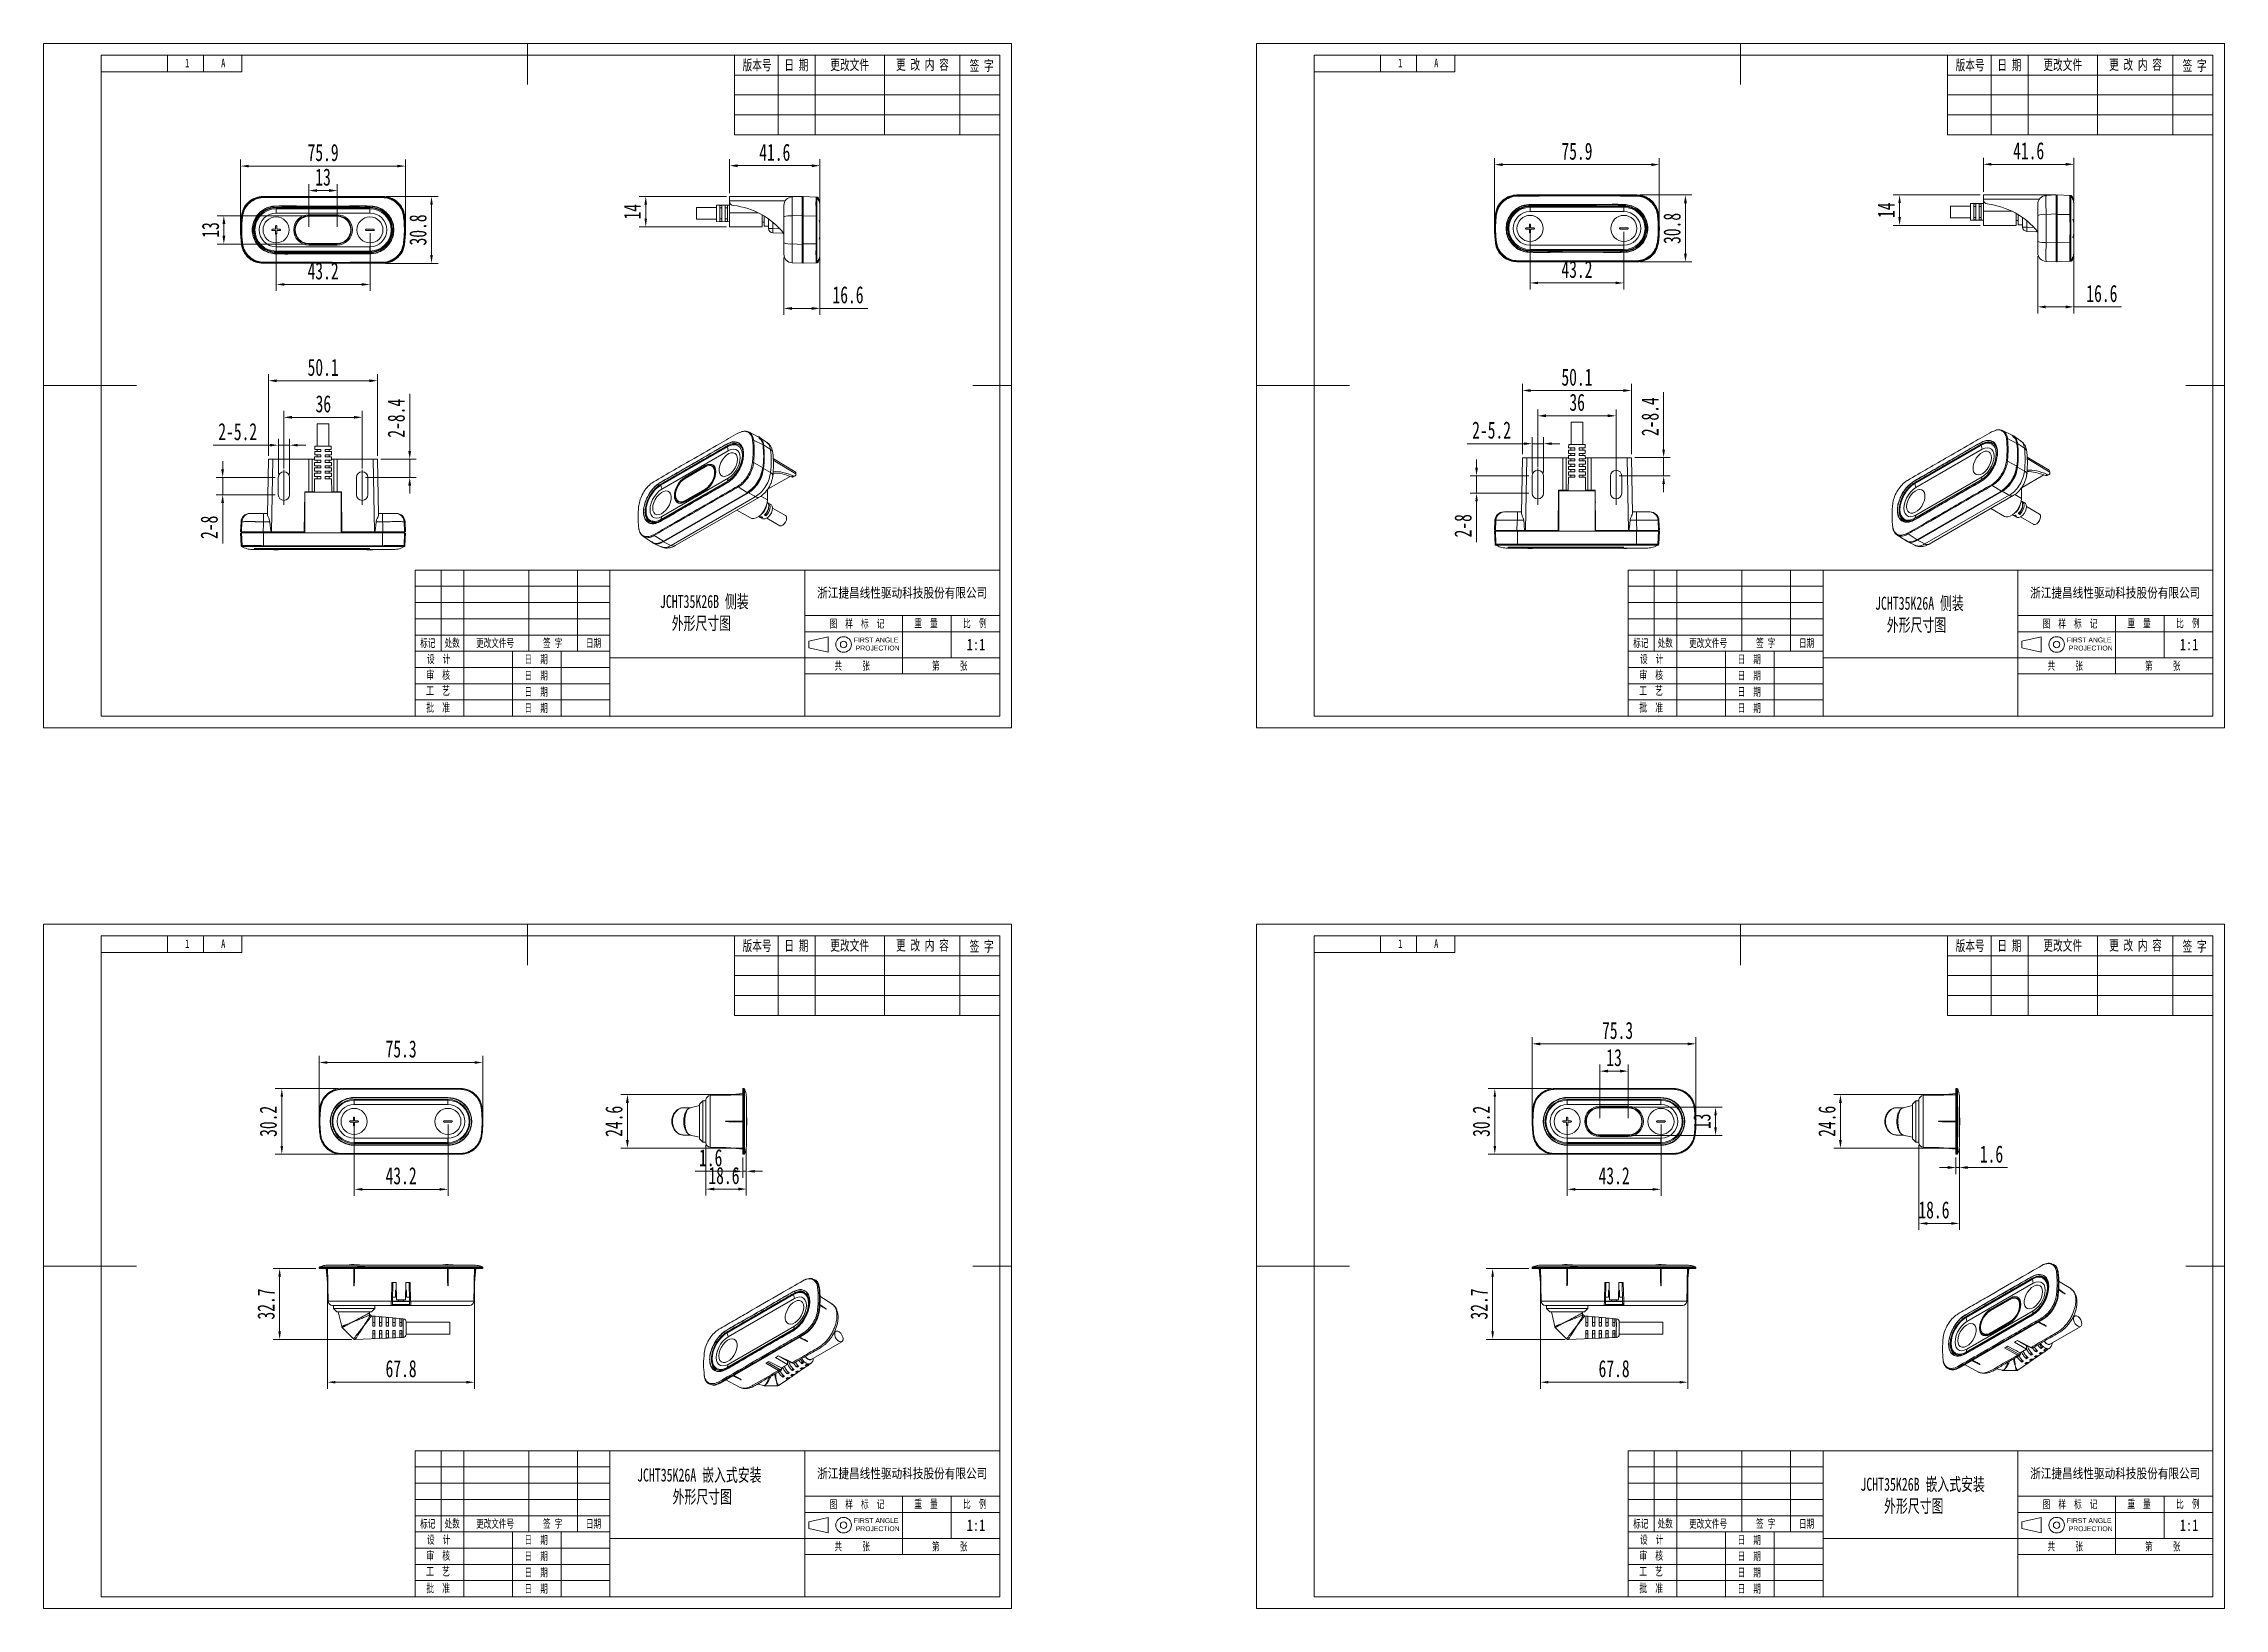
# Model space of a CAD drawing. Header units: millimetres. Extents: x 37 to 3702, y -325 to 1382.
# Drawn here: x 2141 to 3145, y -322 to 399 of the extents above; entities that cross this region are included whole.
import ezdxf

# ---------------------------------------------------------------- set-up
doc = ezdxf.new("R2010")
doc.units = ezdxf.units.MM
doc.header["$PDSIZE"] = -1
doc.layers.get('0').update_dxf_attribs({"lineweight": 20})
for name, color, linetype, lineweight in [('1轮廓实线层', 7, 'Continuous', 30), ('2细线层', 4, 'Continuous', 0), ('7标注层', 4, 'Continuous', 15), ('AM_5', 3, 'Continuous', 25), ('CAXA0', 7, 'Continuous', 70), ('CAXA3', 7, 'Continuous', 18), ('图框', 7, 'Continuous', 25), ('图框层', 7, 'Continuous', 15)]:
    doc.layers.add(name, color=color, linetype=linetype, lineweight=lineweight)
doc.layers.add('5剖面线层', color=2, linetype='Continuous')
doc.styles.add('PC_TEXTSTYLE', font='romans.shx', dxfattribs={"width": 0.8, "bigfont": 'hzfs.shx'})
doc.styles.add('标准', font='', dxfattribs={"width": 0.667})
doc.styles.get('标准').set_extended_font_data('SimSun')
doc.dimstyles.new('标准$0', dxfattribs={"dimscale": 1.5, "dimtxt": 5.25, "dimasz": 2.5, "dimexe": 2, "dimexo": 1, "dimgap": 1.5, "dimtad": 1, "dimdec": 1, "dimdsep": 46, "dimtxsty": '标准', "dimcen": 2.5, "dimadec": 0, "dimazin": 0, "dimtfac": 0.714286, "dimtdec": 1, "dimtmove": 0, "dimatfit": 3, "dimfxl": 0, "dimtolj": 1, "dimtzin": 0, "dimlwd": 15, "dimlwe": 15, "dimarcsym": 0})

msp = doc.modelspace()

# ---------------------------------------------------------------- texts
at = {"color": 7, "lineweight": 20, "style": '标准', "width": 0.667}
for s, height, p in [('1', 3.98, (2206.6, 387.69)), ('A', 3.98, (2223.19, 387.69)), ('1', 3.98, (2764.91, 387.69)), ('A', 3.98, (2781.5, 387.69)), ('图  样  标  记', 3.738, (2503.26, 129.69)), ('图  样  标  记', 3.738, (2503.26, 129.69)), ('重  量', 3.738, (2542.25, 129.86)), ('重  量', 3.738, (2542.25, 129.86)), ('比  例', 3.738, (2564.68, 129.84)), ('比  例', 3.738, (2564.68, 129.84)), ('比  例', 3.738, (2564.68, 129.84)), ('比  例', 3.738, (2564.68, 129.84)), ('图  样  标  记', 3.738, (3061.57, 129.69)), ('图  样  标  记', 3.738, (3061.57, 129.69)), ('重  量', 3.738, (3100.56, 129.86)), ('重  量', 3.738, (3100.56, 129.86)), ('比  例', 3.738, (3122.99, 129.84)), ('比  例', 3.738, (3122.99, 129.84)), ('比  例', 3.738, (3122.99, 129.84)), ('比  例', 3.738, (3122.99, 129.84)), ('标记', 3.738, (2314.8, 120.72)), ('标记', 3.738, (2314.8, 120.72)), ('处数', 3.738, (2326.01, 120.78)), ('处数', 3.738, (2326.01, 120.78)), ('更改文件号', 3.738, (2340.52, 120.72)), ('更改文件号', 3.738, (2340.52, 120.72)), ('签 字', 3.738, (2371.33, 120.78)), ('签 字', 3.738, (2371.33, 120.78)), ('日期', 3.738, (2391.06, 120.72)), ('日期', 3.738, (2391.06, 120.72)), ('标记', 3.738, (2873.11, 120.72)), ('标记', 3.738, (2873.11, 120.72)), ('处数', 3.738, (2884.32, 120.78)), ('处数', 3.738, (2884.32, 120.78)), ('更改文件号', 3.738, (2898.83, 120.72)), ('更改文件号', 3.738, (2898.83, 120.72)), ('签 字', 3.738, (2929.64, 120.78)), ('签 字', 3.738, (2929.64, 120.78)), ('日期', 3.738, (2949.37, 120.72)), ('日期', 3.738, (2949.37, 120.72)), ('审  核', 3.888, (2317.6, 105.96)), ('审  核', 3.888, (2317.6, 105.96)), ('设  计', 3.738, (2317.95, 113.37)), ('设  计', 3.738, (2317.95, 113.37)), ('日  期', 3.738, (2362.81, 113.25)), ('日  期', 3.738, (2362.81, 113.25)), ('共     张', 3.738, (2505.48, 110.26)), ('共     张', 3.738, (2505.48, 110.26)), ('第     张', 3.738, (2550.34, 110.26)), ('第     张', 3.738, (2550.34, 110.26)), ('审  核', 3.888, (2875.91, 105.96)), ('审  核', 3.888, (2875.91, 105.96)), ('设  计', 3.738, (2876.26, 113.37)), ('设  计', 3.738, (2876.26, 113.37)), ('日  期', 3.738, (2921.12, 113.25)), ('日  期', 3.738, (2921.12, 113.25)), ('共     张', 3.738, (3063.79, 110.26)), ('共     张', 3.738, (3063.79, 110.26)), ('第     张', 3.738, (3108.65, 110.26)), ('第     张', 3.738, (3108.65, 110.26)), ('工  艺', 3.888, (2317.5, 98.72)), ('工  艺', 3.888, (2317.5, 98.72)), ('日  期', 3.738, (2362.81, 105.77)), ('日  期', 3.738, (2362.81, 105.77)), ('日  期', 3.738, (2362.81, 98.29)), ('日  期', 3.738, (2362.81, 98.29)), ('工  艺', 3.888, (2875.81, 98.72)), ('工  艺', 3.888, (2875.81, 98.72)), ('日  期', 3.738, (2921.12, 105.77)), ('日  期', 3.738, (2921.12, 105.77)), ('日  期', 3.738, (2921.12, 98.29)), ('日  期', 3.738, (2921.12, 98.29)), ('批  准', 3.888, (2317.59, 91)), ('批  准', 3.888, (2317.59, 91)), ('日  期', 3.738, (2362.81, 90.82)), ('日  期', 3.738, (2362.81, 90.82)), ('批  准', 3.888, (2875.91, 91)), ('批  准', 3.888, (2875.91, 91)), ('日  期', 3.738, (2921.12, 90.82)), ('日  期', 3.738, (2921.12, 90.82)), ('1', 3.98, (2206.6, -17.76)), ('A', 3.98, (2223.19, -17.76)), ('1', 3.98, (2764.91, -17.76)), ('A', 3.98, (2781.5, -17.76)), ('标记', 3.738, (2314.8, -284.73)), ('标记', 3.738, (2314.8, -284.73)), ('处数', 3.738, (2326.01, -284.67)), ('处数', 3.738, (2326.01, -284.67)), ('更改文件号', 3.738, (2340.52, -284.73)), ('更改文件号', 3.738, (2340.52, -284.73)), ('签 字', 3.738, (2371.33, -284.67)), ('签 字', 3.738, (2371.33, -284.67)), ('日期', 3.738, (2391.06, -284.73)), ('日期', 3.738, (2391.06, -284.73)), ('图  样  标  记', 3.738, (2503.26, -275.76)), ('图  样  标  记', 3.738, (2503.26, -275.76)), ('重  量', 3.738, (2542.25, -275.6)), ('重  量', 3.738, (2542.25, -275.6)), ('比  例', 3.738, (2564.68, -275.62)), ('比  例', 3.738, (2564.68, -275.62)), ('比  例', 3.738, (2564.68, -275.62)), ('比  例', 3.738, (2564.68, -275.62)), ('标记', 3.738, (2873.11, -284.73)), ('标记', 3.738, (2873.11, -284.73)), ('处数', 3.738, (2884.32, -284.67)), ('处数', 3.738, (2884.32, -284.67)), ('更改文件号', 3.738, (2898.83, -284.73)), ('更改文件号', 3.738, (2898.83, -284.73)), ('签 字', 3.738, (2929.64, -284.67)), ('签 字', 3.738, (2929.64, -284.67)), ('日期', 3.738, (2949.37, -284.73)), ('日期', 3.738, (2949.37, -284.73)), ('图  样  标  记', 3.738, (3061.57, -275.76)), ('图  样  标  记', 3.738, (3061.57, -275.76)), ('重  量', 3.738, (3100.56, -275.6)), ('重  量', 3.738, (3100.56, -275.6)), ('比  例', 3.738, (3122.99, -275.62)), ('比  例', 3.738, (3122.99, -275.62)), ('比  例', 3.738, (3122.99, -275.62)), ('比  例', 3.738, (3122.99, -275.62)), ('设  计', 3.738, (2317.95, -292.09)), ('设  计', 3.738, (2317.95, -292.09)), ('日  期', 3.738, (2362.81, -292.21)), ('日  期', 3.738, (2362.81, -292.21)), ('共     张', 3.738, (2505.48, -295.2)), ('共     张', 3.738, (2505.48, -295.2)), ('第     张', 3.738, (2550.34, -295.2)), ('第     张', 3.738, (2550.34, -295.2)), ('设  计', 3.738, (2876.26, -292.09)), ('设  计', 3.738, (2876.26, -292.09)), ('日  期', 3.738, (2921.12, -292.21)), ('日  期', 3.738, (2921.12, -292.21)), ('共     张', 3.738, (3063.79, -295.2)), ('共     张', 3.738, (3063.79, -295.2)), ('第     张', 3.738, (3108.65, -295.2)), ('第     张', 3.738, (3108.65, -295.2)), ('审  核', 3.888, (2317.6, -299.5)), ('审  核', 3.888, (2317.6, -299.5)), ('日  期', 3.738, (2362.81, -299.69)), ('日  期', 3.738, (2362.81, -299.69)), ('审  核', 3.888, (2875.91, -299.5)), ('审  核', 3.888, (2875.91, -299.5)), ('日  期', 3.738, (2921.12, -299.69)), ('日  期', 3.738, (2921.12, -299.69)), ('工  艺', 3.888, (2317.5, -306.74)), ('工  艺', 3.888, (2317.5, -306.74)), ('批  准', 3.888, (2317.59, -314.46)), ('批  准', 3.888, (2317.59, -314.46)), ('日  期', 3.738, (2362.81, -307.16)), ('日  期', 3.738, (2362.81, -307.16)), ('日  期', 3.738, (2362.81, -314.64)), ('日  期', 3.738, (2362.81, -314.64)), ('工  艺', 3.888, (2875.81, -306.74)), ('工  艺', 3.888, (2875.81, -306.74)), ('批  准', 3.888, (2875.91, -314.46)), ('批  准', 3.888, (2875.91, -314.46)), ('日  期', 3.738, (2921.12, -307.16)), ('日  期', 3.738, (2921.12, -307.16)), ('日  期', 3.738, (2921.12, -314.64)), ('日  期', 3.738, (2921.12, -314.64))]:
    msp.add_text(s, height=height, dxfattribs=at).set_placement(p)
at = {"color": 7, "lineweight": 20, "attachment_point": 1}
for s, insert, char_height, width, style in [('JCHT35K26B 侧装\\P  外形尺寸图', (2425.12, 144.75), 6, 113.1261, '标准'), ('JCHT35K26A 侧装\\P  外形尺寸图', (2984.39, 143.95), 6, 113.1261, '标准'), ('{\\fNSimSun|b0|i0|c134|p49;1:1}', (2566.31, 124.56), 5.25, 13.137, 'PC_TEXTSTYLE'), ('{\\fNSimSun|b0|i0|c134|p49;1:1}', (3124.62, 124.56), 5.25, 13.137, 'PC_TEXTSTYLE'), ('JCHT35K26A 嵌入式安装\\P      外形尺寸图', (2414.62, -257.42), 6, 113.1261, '标准'), ('JCHT35K26B 嵌入式安装   \\P    外形尺寸图', (2977.67, -261.68), 6, 113.1261, '标准'), ('{\\fNSimSun|b0|i0|c134|p49;1:1}', (2566.31, -280.9), 5.25, 13.137, 'PC_TEXTSTYLE'), ('{\\fNSimSun|b0|i0|c134|p49;1:1}', (3124.62, -280.9), 5.25, 13.137, 'PC_TEXTSTYLE')]:
    msp.add_mtext(s, dxfattribs=dict(at, insert=insert, char_height=char_height, width=width, style=style))
at = {"color": 7, "lineweight": 20, "char_height": 1.4953, "width": 26.3356, "attachment_point": 1}
for insert in [(2514.38, 125.16), (3072.69, 125.16), (2514.38, -280.29), (3072.69, -280.29)]:
    msp.add_mtext('{\\fArial|b0|i0|c0|p32;\\H1.5x;FIRST ANGLE\\P PROJECTION}', dxfattribs=dict(at, insert=insert))
at = {"layer": '7标注层', "color": 7, "lineweight": 20, "char_height": 4.4859, "width": 117.9559, "attachment_point": 5, "style": 'PC_TEXTSTYLE'}
for insert in [(2536.64, 145.51), (3094.95, 145.51), (2536.64, -259.94), (3094.95, -259.94)]:
    msp.add_mtext('{\\fSimSun|b0|i0|c134|p2;浙江捷昌线性驱动科技股份有限公司}', dxfattribs=dict(at, insert=insert))
at = {"layer": '图框', "color": 7, "lineweight": 20, "ltscale": 7, "char_height": 4.7723, "attachment_point": 5, "style": '标准'}
for s, insert, width in [('{\\fSimSun|b0|i0|c134|p2;版本号}', (2469.84, 388.44), 37.1789), ('{\\fSimSun|b0|i0|c134|p2;日 期}', (2487.96, 388.49), 37.1789), ('{\\fSimSun|b0|i0|c134|p2;更改文件}', (2512.46, 388.57), 37.1789), ('{\\fSimSun|b0|i0|c134|p2;更 改 内 容}', (2545.96, 388.65), 76.2151), ('{\\fSimSun|b0|i0|c134|p2;签 字}', (2573.19, 388.19), 37.1789), ('{\\fSimSun|b0|i0|c134|p2;版本号}', (3028.15, 388.44), 37.1789), ('{\\fSimSun|b0|i0|c134|p2;日 期}', (3046.27, 388.49), 37.1789), ('{\\fSimSun|b0|i0|c134|p2;更改文件}', (3070.77, 388.57), 37.1789), ('{\\fSimSun|b0|i0|c134|p2;更 改 内 容}', (3104.27, 388.65), 76.2151), ('{\\fSimSun|b0|i0|c134|p2;签 字}', (3131.5, 388.19), 37.1789), ('{\\fSimSun|b0|i0|c134|p2;版本号}', (2469.84, -17.02), 37.1789), ('{\\fSimSun|b0|i0|c134|p2;日 期}', (2487.96, -16.96), 37.1789), ('{\\fSimSun|b0|i0|c134|p2;更改文件}', (2512.46, -16.88), 37.1789), ('{\\fSimSun|b0|i0|c134|p2;更 改 内 容}', (2545.96, -16.81), 76.2151), ('{\\fSimSun|b0|i0|c134|p2;签 字}', (2573.19, -17.26), 37.1789), ('{\\fSimSun|b0|i0|c134|p2;版本号}', (3028.15, -17.02), 37.1789), ('{\\fSimSun|b0|i0|c134|p2;日 期}', (3046.27, -16.96), 37.1789), ('{\\fSimSun|b0|i0|c134|p2;更改文件}', (3070.77, -16.88), 37.1789), ('{\\fSimSun|b0|i0|c134|p2;更 改 内 容}', (3104.27, -16.81), 76.2151), ('{\\fSimSun|b0|i0|c134|p2;签 字}', (3131.5, -17.26), 37.1789)]:
    msp.add_mtext(s, dxfattribs=dict(at, insert=insert, width=width))

# ---------------------------------------------------------------- blocks, each defined once
blk = doc.blocks.new('*D124')
at = {"layer": 'AM_5', "color": 0, "linetype": 'Continuous', "lineweight": 15, "transparency": 16777216}
for p, q in [((2268.3, -96.1), (2268.3, -67.5)), ((2343.6, -96.1), (2343.6, -67.5)), ((2272, -70.5), (2339.9, -70.5))]:
    blk.add_line(p, q, dxfattribs=at)
at = {"layer": 'AM_5', "color": 0, "transparency": 16777216}
for points in [[(2272, -69.9), (2272, -71.1), (2268.3, -70.5)], [(2339.9, -69.9), (2339.9, -71.1), (2343.6, -70.5)]]:
    blk.add_solid(points, dxfattribs=at)
at = {"layer": 'Defpoints', "color": 0, "transparency": 16777216}
for p in [(2343.6, -70.5), (2268.3, -97.6), (2343.6, -97.6)]:
    blk.add_point(p, dxfattribs=at)
at = {"layer": 'AM_5', "color": 0, "lineweight": 20, "transparency": 16777216, "insert": (2306, -64.3), "char_height": 7.88, "attachment_point": 5, "style": '标准'}
blk.add_mtext('\\A1;75.3', dxfattribs=at)
blk = doc.blocks.new('*D125')
at = {"layer": 'AM_5', "color": 0, "linetype": 'Continuous', "lineweight": 15, "transparency": 16777216}
for p, q in [((2277.1, -82.5), (2248.1, -82.5)), ((2251.1, -86.3), (2251.1, -109)), ((2277.1, -112.7), (2248.1, -112.7))]:
    blk.add_line(p, q, dxfattribs=at)
at = {"layer": 'AM_5', "color": 0, "transparency": 16777216}
for points in [[(2250.5, -86.3), (2251.7, -86.3), (2251.1, -82.5)], [(2250.5, -109), (2251.7, -109), (2251.1, -112.7)]]:
    blk.add_solid(points, dxfattribs=at)
at = {"layer": 'Defpoints', "color": 0, "transparency": 16777216}
for p in [(2278.6, -82.5), (2251.1, -112.7), (2278.6, -112.7)]:
    blk.add_point(p, dxfattribs=at)
at = {"layer": 'AM_5', "color": 0, "lineweight": 20, "transparency": 16777216, "insert": (2244.9, -97.6), "char_height": 7.88, "attachment_point": 5, "rotation": 90, "style": '标准'}
blk.add_mtext('\\A1;30.2', dxfattribs=at)
blk = doc.blocks.new('*D120')
at = {"layer": 'AM_5', "color": 0, "linetype": 'Continuous', "lineweight": 15, "transparency": 16777216}
for p, q in [((2464.9, -110.1), (2464.9, -123.6)), ((2463.3, -114.2), (2463.3, -123.6)), ((2459.6, -120.6), (2441.3, -120.6)), ((2464.9, -120.6), (2463.3, -120.6)), ((2468.7, -120.6), (2472.4, -120.6))]:
    blk.add_line(p, q, dxfattribs=at)
at = {"layer": 'AM_5', "color": 0, "transparency": 16777216}
for points in [[(2459.6, -120), (2459.6, -121.2), (2463.3, -120.6)], [(2468.7, -120), (2468.7, -121.2), (2464.9, -120.6)]]:
    blk.add_solid(points, dxfattribs=at)
at = {"layer": 'Defpoints', "color": 0, "transparency": 16777216}
for p in [(2464.9, -108.6), (2463.3, -112.7), (2464.9, -120.6)]:
    blk.add_point(p, dxfattribs=at)
at = {"layer": 'AM_5', "color": 0, "lineweight": 20, "transparency": 16777216, "insert": (2448.5, -114.4), "char_height": 7.88, "attachment_point": 5, "style": '标准'}
blk.add_mtext('\\A1;1.6', dxfattribs=at)
blk = doc.blocks.new('*D121')
at = {"layer": 'AM_5', "color": 0, "linetype": 'Continuous', "lineweight": 15, "transparency": 16777216}
for p, q in [((2446.3, -108.6), (2446.3, -131.8)), ((2464.9, -110.1), (2464.9, -131.8)), ((2450.1, -128.8), (2461.2, -128.8))]:
    blk.add_line(p, q, dxfattribs=at)
at = {"layer": 'AM_5', "color": 0, "transparency": 16777216}
for points in [[(2450.1, -128.1), (2450.1, -129.4), (2446.3, -128.8)], [(2461.2, -128.1), (2461.2, -129.4), (2464.9, -128.8)]]:
    blk.add_solid(points, dxfattribs=at)
at = {"layer": 'Defpoints', "color": 0, "transparency": 16777216}
for p in [(2446.3, -107.1), (2464.9, -108.6), (2464.9, -128.8)]:
    blk.add_point(p, dxfattribs=at)
at = {"layer": 'AM_5', "color": 0, "lineweight": 20, "transparency": 16777216, "insert": (2454.6, -122.6), "char_height": 7.88, "attachment_point": 5, "style": '标准'}
blk.add_mtext('\\A1;18.6', dxfattribs=at)
blk = doc.blocks.new('*D126')
at = {"layer": 'AM_5', "color": 0, "linetype": 'Continuous', "lineweight": 15, "transparency": 16777216}
for p, q in [((2461.8, -85.3), (2407.2, -85.3)), ((2410.2, -89.1), (2410.2, -106.2)), ((2461.8, -109.9), (2407.2, -109.9))]:
    blk.add_line(p, q, dxfattribs=at)
at = {"layer": 'AM_5', "color": 0, "transparency": 16777216}
for points in [[(2409.5, -89.1), (2410.8, -89.1), (2410.2, -85.3)], [(2409.5, -106.2), (2410.8, -106.2), (2410.2, -109.9)]]:
    blk.add_solid(points, dxfattribs=at)
at = {"layer": 'Defpoints', "color": 0, "transparency": 16777216}
for p in [(2463.3, -85.3), (2410.2, -109.9), (2463.3, -109.9)]:
    blk.add_point(p, dxfattribs=at)
at = {"layer": 'AM_5', "color": 0, "lineweight": 20, "transparency": 16777216, "insert": (2404, -97.6), "char_height": 7.88, "attachment_point": 5, "rotation": 90, "style": '标准'}
blk.add_mtext('\\A1;24.6', dxfattribs=at)
blk = doc.blocks.new('*D127')
at = {"layer": 'AM_5', "color": 0, "linetype": 'Continuous', "lineweight": 15, "transparency": 16777216}
for p, q in [((2272.1, -166.8), (2272.1, -220.7)), ((2339.8, -166.8), (2339.8, -220.7)), ((2275.8, -217.7), (2336.1, -217.7))]:
    blk.add_line(p, q, dxfattribs=at)
at = {"layer": 'AM_5', "color": 0, "transparency": 16777216}
for points in [[(2275.8, -217.1), (2275.8, -218.3), (2272.1, -217.7)], [(2336.1, -217.1), (2336.1, -218.3), (2339.8, -217.7)]]:
    blk.add_solid(points, dxfattribs=at)
at = {"layer": 'Defpoints', "color": 0, "transparency": 16777216}
for p in [(2272.1, -165.3), (2339.8, -165.3), (2339.8, -217.7)]:
    blk.add_point(p, dxfattribs=at)
at = {"layer": 'AM_5', "color": 0, "lineweight": 20, "transparency": 16777216, "insert": (2306, -211.5), "char_height": 7.88, "attachment_point": 5, "style": '标准'}
blk.add_mtext('\\A1;67.8', dxfattribs=at)
blk = doc.blocks.new('*D128')
at = {"layer": 'AM_5', "color": 0, "linetype": 'Continuous', "lineweight": 15, "transparency": 16777216}
for p, q in [((2284.4, -99.1), (2284.4, -131.9)), ((2327.6, -99.1), (2327.6, -131.9)), ((2288.1, -128.9), (2323.8, -128.9))]:
    blk.add_line(p, q, dxfattribs=at)
at = {"layer": 'AM_5', "color": 0, "transparency": 16777216}
for points in [[(2288.1, -128.3), (2288.1, -129.5), (2284.4, -128.9)], [(2323.8, -128.3), (2323.8, -129.5), (2327.6, -128.9)]]:
    blk.add_solid(points, dxfattribs=at)
at = {"layer": 'Defpoints', "color": 0, "transparency": 16777216}
for p in [(2284.4, -97.6), (2327.6, -97.6), (2327.6, -128.9)]:
    blk.add_point(p, dxfattribs=at)
at = {"layer": 'AM_5', "color": 0, "lineweight": 20, "transparency": 16777216, "insert": (2306, -122.7), "char_height": 7.88, "attachment_point": 5, "style": '标准'}
blk.add_mtext('\\A1;43.2', dxfattribs=at)
blk = doc.blocks.new('*D141')
at = {"layer": 'AM_5', "color": 0, "linetype": 'Continuous', "lineweight": 15, "transparency": 16777216}
for p, q in [((2232.1, 314.3), (2232.1, 345.2)), ((2235.9, 342.2), (2304.3, 342.2)), ((2308, 314.3), (2308, 345.2))]:
    blk.add_line(p, q, dxfattribs=at)
at = {"layer": 'AM_5', "color": 0, "transparency": 16777216}
for points in [[(2235.9, 342.8), (2235.9, 341.6), (2232.1, 342.2)], [(2304.3, 342.8), (2304.3, 341.6), (2308, 342.2)]]:
    blk.add_solid(points, dxfattribs=at)
at = {"layer": 'Defpoints', "color": 0, "transparency": 16777216}
for p in [(2308, 342.2), (2232.1, 312.8), (2308, 312.8)]:
    blk.add_point(p, dxfattribs=at)
at = {"layer": 'AM_5', "color": 0, "lineweight": 20, "transparency": 16777216, "insert": (2270.1, 348.4), "char_height": 7.88, "attachment_point": 5, "style": '标准'}
blk.add_mtext('\\A1;75.9', dxfattribs=at)
blk = doc.blocks.new('*D142')
at = {"layer": 'AM_5', "color": 0, "linetype": 'Continuous', "lineweight": 15, "transparency": 16777216}
for p, q in [((2299.2, 328.2), (2323, 328.2)), ((2320, 324.5), (2320, 301.2)), ((2298.9, 297.4), (2323, 297.4))]:
    blk.add_line(p, q, dxfattribs=at)
at = {"layer": 'AM_5', "color": 0, "transparency": 16777216}
for points in [[(2319.4, 324.5), (2320.6, 324.5), (2320, 328.2)], [(2319.4, 301.2), (2320.6, 301.2), (2320, 297.4)]]:
    blk.add_solid(points, dxfattribs=at)
at = {"layer": 'Defpoints', "color": 0, "transparency": 16777216}
for p in [(2297.7, 328.2), (2297.4, 297.4), (2320, 297.4)]:
    blk.add_point(p, dxfattribs=at)
at = {"layer": 'AM_5', "color": 0, "lineweight": 20, "transparency": 16777216, "insert": (2313.8, 312.8), "char_height": 7.88, "attachment_point": 5, "rotation": 90, "style": '标准'}
blk.add_mtext('\\A1;30.8', dxfattribs=at)
blk = doc.blocks.new('*D143')
at = {"layer": 'AM_5', "color": 0, "linetype": 'Continuous', "lineweight": 15, "transparency": 16777216}
for p, q in [((2248.5, 311.3), (2248.5, 284.7)), ((2291.7, 311.3), (2291.7, 284.7)), ((2252.2, 287.7), (2287.9, 287.7))]:
    blk.add_line(p, q, dxfattribs=at)
at = {"layer": 'AM_5', "color": 0, "transparency": 16777216}
for points in [[(2252.2, 288.3), (2252.2, 287.1), (2248.5, 287.7)], [(2287.9, 288.3), (2287.9, 287.1), (2291.7, 287.7)]]:
    blk.add_solid(points, dxfattribs=at)
at = {"layer": 'Defpoints', "color": 0, "transparency": 16777216}
for p in [(2248.5, 312.8), (2291.7, 312.8), (2291.7, 287.7)]:
    blk.add_point(p, dxfattribs=at)
at = {"layer": 'AM_5', "color": 0, "lineweight": 20, "transparency": 16777216, "insert": (2270.1, 293.9), "char_height": 7.88, "attachment_point": 5, "style": '标准'}
blk.add_mtext('\\A1;43.2', dxfattribs=at)
blk = doc.blocks.new('*D144')
at = {"color": 0, "linetype": 'Continuous', "lineweight": 15, "transparency": 16777216}
for p, q in [((2252.1, 203), (2252.1, 229.5)), ((2255.8, 226.5), (2284.3, 226.5)), ((2288.1, 203), (2288.1, 229.5))]:
    blk.add_line(p, q, dxfattribs=at)
at = {"color": 0, "transparency": 16777216}
for points in [[(2255.8, 227.2), (2255.8, 225.9), (2252.1, 226.5)], [(2284.3, 227.2), (2284.3, 225.9), (2288.1, 226.5)]]:
    blk.add_solid(points, dxfattribs=at)
at = {"layer": 'Defpoints', "color": 0, "transparency": 16777216}
for p in [(2288.1, 226.5), (2252.1, 201.5), (2288.1, 201.5)]:
    blk.add_point(p, dxfattribs=at)
at = {"color": 0, "lineweight": 20, "transparency": 16777216, "insert": (2270.2, 232.7), "char_height": 7.88, "attachment_point": 5, "style": '标准'}
blk.add_mtext('\\A1;36', dxfattribs=at)
blk = doc.blocks.new('*D150')
at = {"color": 0, "linetype": 'Continuous', "lineweight": 15, "transparency": 16777216}
for p, q in [((2245, 208.8), (2245, 246.4)), ((2248.8, 243.4), (2291.4, 243.4)), ((2295.1, 208.8), (2295.1, 246.4))]:
    blk.add_line(p, q, dxfattribs=at)
at = {"color": 0, "transparency": 16777216}
for points in [[(2248.8, 244), (2248.8, 242.7), (2245, 243.4)], [(2291.4, 244), (2291.4, 242.7), (2295.1, 243.4)]]:
    blk.add_solid(points, dxfattribs=at)
at = {"layer": 'Defpoints', "color": 0, "transparency": 16777216}
for p in [(2295.1, 243.4), (2245, 207.3), (2295.1, 207.3)]:
    blk.add_point(p, dxfattribs=at)
at = {"color": 0, "lineweight": 20, "transparency": 16777216, "insert": (2270.1, 249.5), "char_height": 7.88, "attachment_point": 5, "style": '标准'}
blk.add_mtext('\\A1;50.1', dxfattribs=at)
blk = doc.blocks.new('*D151')
at = {"color": 0, "linetype": 'Continuous', "lineweight": 15, "transparency": 16777216}
for p, q in [((2245.7, 213.7), (2219.5, 213.7)), ((2249.5, 200.4), (2249.5, 216.7)), ((2254.7, 213.7), (2249.5, 213.7)), ((2254.7, 200.4), (2254.7, 216.7)), ((2258.4, 213.7), (2262.2, 213.7))]:
    blk.add_line(p, q, dxfattribs=at)
at = {"color": 0, "transparency": 16777216}
for points in [[(2245.7, 214.3), (2245.7, 213.1), (2249.5, 213.7)], [(2258.4, 214.3), (2258.4, 213.1), (2254.7, 213.7)]]:
    blk.add_solid(points, dxfattribs=at)
at = {"layer": 'Defpoints', "color": 0, "transparency": 16777216}
for p in [(2249.5, 213.7), (2249.5, 198.9), (2254.7, 198.9)]:
    blk.add_point(p, dxfattribs=at)
at = {"color": 0, "lineweight": 20, "transparency": 16777216, "insert": (2230.8, 219.9), "char_height": 7.88, "attachment_point": 5, "style": '标准'}
blk.add_mtext('\\A1;2-5.2', dxfattribs=at)
blk = doc.blocks.new('*D145')
at = {"color": 0, "linetype": 'Continuous', "lineweight": 15, "transparency": 16777216}
for p, q in [((2223.9, 202.6), (2223.9, 206.4)), ((2248, 198.9), (2220.9, 198.9)), ((2248, 190.9), (2220.9, 190.9)), ((2223.9, 198.9), (2223.9, 190.9)), ((2223.9, 187.1), (2223.9, 168.4))]:
    blk.add_line(p, q, dxfattribs=at)
at = {"color": 0, "transparency": 16777216}
for points in [[(2223.2, 202.6), (2224.5, 202.6), (2223.9, 198.9)], [(2223.2, 187.1), (2224.5, 187.1), (2223.9, 190.9)]]:
    blk.add_solid(points, dxfattribs=at)
at = {"layer": 'Defpoints', "color": 0, "transparency": 16777216}
for p in [(2223.9, 190.9), (2249.5, 198.9), (2249.5, 190.9)]:
    blk.add_point(p, dxfattribs=at)
at = {"color": 0, "lineweight": 20, "transparency": 16777216, "insert": (2217.7, 175.9), "char_height": 7.88, "attachment_point": 5, "rotation": 90, "style": '标准'}
blk.add_mtext('\\A1;2-8', dxfattribs=at)
blk = doc.blocks.new('*D146')
at = {"color": 0, "linetype": 'Continuous', "lineweight": 15, "transparency": 16777216}
for p, q in [((2310, 211), (2310, 237.4)), ((2296.6, 207.3), (2313, 207.3)), ((2310, 198.9), (2310, 207.3)), ((2289.6, 198.9), (2313, 198.9)), ((2310, 195.1), (2310, 191.4))]:
    blk.add_line(p, q, dxfattribs=at)
at = {"color": 0, "transparency": 16777216}
for points in [[(2309.3, 211), (2310.6, 211), (2310, 207.3)], [(2309.3, 195.1), (2310.6, 195.1), (2310, 198.9)]]:
    blk.add_solid(points, dxfattribs=at)
at = {"layer": 'Defpoints', "color": 0, "transparency": 16777216}
for p in [(2295.1, 207.3), (2288.1, 198.9), (2310, 198.9)]:
    blk.add_point(p, dxfattribs=at)
at = {"color": 0, "lineweight": 20, "transparency": 16777216, "insert": (2303.8, 226.1), "char_height": 7.88, "attachment_point": 5, "rotation": 90, "style": '标准'}
blk.add_mtext('\\A1;2-8.4', dxfattribs=at)
blk = doc.blocks.new('*D147')
at = {"color": 0, "linetype": 'Continuous', "lineweight": 15, "transparency": 16777216}
for p, q in [((2482.2, 300.1), (2482.2, 273.7)), ((2498.8, 300.3), (2498.8, 273.7)), ((2485.9, 276.7), (2495, 276.7)), ((2498.8, 276.7), (2520.8, 276.7))]:
    blk.add_line(p, q, dxfattribs=at)
at = {"color": 0, "transparency": 16777216}
for points in [[(2485.9, 277.3), (2485.9, 276), (2482.2, 276.7)], [(2495, 277.3), (2495, 276), (2498.8, 276.7)]]:
    blk.add_solid(points, dxfattribs=at)
at = {"layer": 'Defpoints', "color": 0, "transparency": 16777216}
for p in [(2482.2, 301.6), (2498.8, 301.8), (2498.8, 276.7)]:
    blk.add_point(p, dxfattribs=at)
at = {"color": 0, "lineweight": 20, "transparency": 16777216, "insert": (2511.7, 282.9), "char_height": 7.88, "attachment_point": 5, "style": '标准'}
blk.add_mtext('\\A1;16.6', dxfattribs=at)
blk = doc.blocks.new('*D148')
at = {"color": 0, "linetype": 'Continuous', "lineweight": 15, "transparency": 16777216}
for p, q in [((2457.2, 329.7), (2457.2, 345.4)), ((2460.9, 342.4), (2495, 342.4)), ((2498.8, 325.3), (2498.8, 345.4))]:
    blk.add_line(p, q, dxfattribs=at)
at = {"color": 0, "transparency": 16777216}
for points in [[(2460.9, 343), (2460.9, 341.7), (2457.2, 342.4)], [(2495, 343), (2495, 341.7), (2498.8, 342.4)]]:
    blk.add_solid(points, dxfattribs=at)
at = {"layer": 'Defpoints', "color": 0, "transparency": 16777216}
for p in [(2498.8, 342.4), (2457.2, 328.2), (2498.8, 323.8)]:
    blk.add_point(p, dxfattribs=at)
at = {"color": 0, "lineweight": 20, "transparency": 16777216, "insert": (2478, 348.5), "char_height": 7.88, "attachment_point": 5, "style": '标准'}
blk.add_mtext('\\A1;41.6', dxfattribs=at)
blk = doc.blocks.new('*D149')
at = {"color": 0, "linetype": 'Continuous', "lineweight": 15, "transparency": 16777216}
for p, q in [((2455.7, 328.2), (2415.6, 328.2)), ((2418.6, 324.5), (2418.6, 318)), ((2455.7, 314.2), (2415.6, 314.2))]:
    blk.add_line(p, q, dxfattribs=at)
at = {"color": 0, "transparency": 16777216}
for points in [[(2418, 324.5), (2419.2, 324.5), (2418.6, 328.2)], [(2418, 318), (2419.2, 318), (2418.6, 314.2)]]:
    blk.add_solid(points, dxfattribs=at)
at = {"layer": 'Defpoints', "color": 0, "transparency": 16777216}
for p in [(2457.2, 328.2), (2418.6, 314.2), (2457.2, 314.2)]:
    blk.add_point(p, dxfattribs=at)
at = {"color": 0, "lineweight": 20, "transparency": 16777216, "insert": (2412.4, 321.2), "char_height": 7.88, "attachment_point": 5, "rotation": 90, "style": '标准'}
blk.add_mtext('\\A1;14', dxfattribs=at)
blk = doc.blocks.new('*D163')
at = {"color": 0, "linetype": 'Continuous', "lineweight": 15, "transparency": 16777216}
for p, q in [((2266.8, -165.3), (2247.1, -165.3)), ((2250.1, -169.1), (2250.1, -194.3)), ((2283.4, -198), (2247.1, -198))]:
    blk.add_line(p, q, dxfattribs=at)
at = {"color": 0, "transparency": 16777216}
for points in [[(2249.5, -169.1), (2250.7, -169.1), (2250.1, -165.3)], [(2249.5, -194.3), (2250.7, -194.3), (2250.1, -198)]]:
    blk.add_solid(points, dxfattribs=at)
at = {"layer": 'Defpoints', "color": 0, "transparency": 16777216}
for p in [(2268.3, -165.3), (2250.1, -198), (2284.9, -198)]:
    blk.add_point(p, dxfattribs=at)
at = {"color": 0, "lineweight": 20, "transparency": 16777216, "insert": (2243.9, -181.7), "char_height": 7.88, "attachment_point": 5, "rotation": 90, "style": '标准'}
blk.add_mtext('\\A1;32.7', dxfattribs=at)
blk = doc.blocks.new('*D176')
at = {"color": 0, "linetype": 'Continuous', "lineweight": 15, "transparency": 16777216}
for p, q in [((2262.1, 319.3), (2221.4, 319.3)), ((2224.4, 315.6), (2224.4, 310.1)), ((2262.1, 306.3), (2221.4, 306.3))]:
    blk.add_line(p, q, dxfattribs=at)
at = {"color": 0, "transparency": 16777216}
for points in [[(2223.8, 315.6), (2225.1, 315.6), (2224.4, 319.3)], [(2223.8, 310.1), (2225.1, 310.1), (2224.4, 306.3)]]:
    blk.add_solid(points, dxfattribs=at)
at = {"layer": 'Defpoints', "color": 0, "transparency": 16777216}
for p in [(2263.6, 319.3), (2224.4, 306.3), (2263.6, 306.3)]:
    blk.add_point(p, dxfattribs=at)
at = {"color": 0, "transparency": 16777216, "insert": (2218.3, 312.8), "char_height": 7.88, "attachment_point": 5, "rotation": 90, "style": '标准'}
blk.add_mtext('\\A1;13', dxfattribs=at)
blk = doc.blocks.new('*D177')
at = {"color": 0, "linetype": 'Continuous', "lineweight": 15, "transparency": 16777216}
for p, q in [((2263.6, 314.3), (2263.6, 333.9)), ((2276.6, 314.3), (2276.6, 333.9)), ((2267.3, 330.9), (2272.8, 330.9))]:
    blk.add_line(p, q, dxfattribs=at)
at = {"color": 0, "transparency": 16777216}
for points in [[(2267.3, 331.6), (2267.3, 330.3), (2263.6, 330.9)], [(2272.8, 331.6), (2272.8, 330.3), (2276.6, 330.9)]]:
    blk.add_solid(points, dxfattribs=at)
at = {"layer": 'Defpoints', "color": 0, "transparency": 16777216}
for p in [(2276.6, 330.9), (2263.6, 312.8), (2276.6, 312.8)]:
    blk.add_point(p, dxfattribs=at)
at = {"color": 0, "transparency": 16777216, "insert": (2270.1, 337.1), "char_height": 7.88, "attachment_point": 5, "style": '标准'}
blk.add_mtext('\\A1;13', dxfattribs=at)
blk = doc.blocks.new('*D129')
at = {"layer": 'AM_5', "color": 0, "linetype": 'Continuous', "lineweight": 15, "transparency": 16777216}
for p, q in [((2826.6, -96.1), (2826.6, -58.9)), ((2901.9, -96.1), (2901.9, -58.9)), ((2830.3, -61.9), (2898.2, -61.9))]:
    blk.add_line(p, q, dxfattribs=at)
at = {"layer": 'AM_5', "color": 0, "transparency": 16777216}
for points in [[(2830.3, -61.3), (2830.3, -62.6), (2826.6, -61.9)], [(2898.2, -61.3), (2898.2, -62.6), (2901.9, -61.9)]]:
    blk.add_solid(points, dxfattribs=at)
at = {"layer": 'Defpoints', "color": 0, "transparency": 16777216}
for p in [(2901.9, -61.9), (2826.6, -97.6), (2901.9, -97.6)]:
    blk.add_point(p, dxfattribs=at)
at = {"layer": 'AM_5', "color": 0, "lineweight": 20, "transparency": 16777216, "insert": (2865.9, -55.8), "char_height": 7.88, "attachment_point": 5, "style": '标准'}
blk.add_mtext('\\A1;75.3', dxfattribs=at)
blk = doc.blocks.new('*D130')
at = {"layer": 'AM_5', "color": 0, "linetype": 'Continuous', "lineweight": 15, "transparency": 16777216}
for p, q in [((2835.4, -82.5), (2806.4, -82.5)), ((2809.4, -86.3), (2809.4, -109)), ((2835.4, -112.7), (2806.4, -112.7))]:
    blk.add_line(p, q, dxfattribs=at)
at = {"layer": 'AM_5', "color": 0, "transparency": 16777216}
for points in [[(2808.8, -86.3), (2810, -86.3), (2809.4, -82.5)], [(2808.8, -109), (2810, -109), (2809.4, -112.7)]]:
    blk.add_solid(points, dxfattribs=at)
at = {"layer": 'Defpoints', "color": 0, "transparency": 16777216}
for p in [(2836.9, -82.5), (2809.4, -112.7), (2836.9, -112.7)]:
    blk.add_point(p, dxfattribs=at)
at = {"layer": 'AM_5', "color": 0, "lineweight": 20, "transparency": 16777216, "insert": (2803.2, -97.6), "char_height": 7.88, "attachment_point": 5, "rotation": 90, "style": '标准'}
blk.add_mtext('\\A1;30.2', dxfattribs=at)
blk = doc.blocks.new('*D133')
at = {"layer": 'AM_5', "color": 0, "linetype": 'Continuous', "lineweight": 15, "transparency": 16777216}
for p, q in [((2842.7, -99.1), (2842.7, -131.9)), ((2885.9, -99.1), (2885.9, -131.9)), ((2846.4, -128.9), (2882.1, -128.9))]:
    blk.add_line(p, q, dxfattribs=at)
at = {"layer": 'AM_5', "color": 0, "transparency": 16777216}
for points in [[(2846.4, -128.3), (2846.4, -129.5), (2842.7, -128.9)], [(2882.1, -128.3), (2882.1, -129.5), (2885.9, -128.9)]]:
    blk.add_solid(points, dxfattribs=at)
at = {"layer": 'Defpoints', "color": 0, "transparency": 16777216}
for p in [(2842.7, -97.6), (2885.9, -97.6), (2885.9, -128.9)]:
    blk.add_point(p, dxfattribs=at)
at = {"layer": 'AM_5', "color": 0, "lineweight": 20, "transparency": 16777216, "insert": (2864.3, -122.7), "char_height": 7.88, "attachment_point": 5, "style": '标准'}
blk.add_mtext('\\A1;43.2', dxfattribs=at)
blk = doc.blocks.new('*D152')
at = {"layer": 'AM_5', "color": 0, "linetype": 'Continuous', "lineweight": 15, "transparency": 16777216}
for p, q in [((2809.3, 315), (2809.3, 345.9)), ((2813, 342.9), (2881.4, 342.9)), ((2885.1, 315), (2885.1, 345.9))]:
    blk.add_line(p, q, dxfattribs=at)
at = {"layer": 'AM_5', "color": 0, "transparency": 16777216}
for points in [[(2813, 343.5), (2813, 342.2), (2809.3, 342.9)], [(2881.4, 343.5), (2881.4, 342.2), (2885.1, 342.9)]]:
    blk.add_solid(points, dxfattribs=at)
at = {"layer": 'Defpoints', "color": 0, "transparency": 16777216}
for p in [(2885.1, 342.9), (2809.3, 313.5), (2885.1, 313.5)]:
    blk.add_point(p, dxfattribs=at)
at = {"layer": 'AM_5', "color": 0, "lineweight": 20, "transparency": 16777216, "insert": (2847.2, 349), "char_height": 7.88, "attachment_point": 5, "style": '标准'}
blk.add_mtext('\\A1;75.9', dxfattribs=at)
blk = doc.blocks.new('*D153')
at = {"layer": 'AM_5', "color": 0, "linetype": 'Continuous', "lineweight": 15, "transparency": 16777216}
for p, q in [((2876.3, 328.9), (2900.1, 328.9)), ((2897.1, 325.1), (2897.1, 301.9)), ((2876.1, 298.1), (2900.1, 298.1))]:
    blk.add_line(p, q, dxfattribs=at)
at = {"layer": 'AM_5', "color": 0, "transparency": 16777216}
for points in [[(2896.5, 325.1), (2897.8, 325.1), (2897.1, 328.9)], [(2896.5, 301.9), (2897.8, 301.9), (2897.1, 298.1)]]:
    blk.add_solid(points, dxfattribs=at)
at = {"layer": 'Defpoints', "color": 0, "transparency": 16777216}
for p in [(2874.8, 328.9), (2874.6, 298.1), (2897.1, 298.1)]:
    blk.add_point(p, dxfattribs=at)
at = {"layer": 'AM_5', "color": 0, "lineweight": 20, "transparency": 16777216, "insert": (2891, 313.5), "char_height": 7.88, "attachment_point": 5, "rotation": 90, "style": '标准'}
blk.add_mtext('\\A1;30.8', dxfattribs=at)
blk = doc.blocks.new('*D154')
at = {"layer": 'AM_5', "color": 0, "linetype": 'Continuous', "lineweight": 15, "transparency": 16777216}
for p, q in [((2825.6, 312), (2825.6, 285.4)), ((2868.8, 312), (2868.8, 285.4)), ((2829.3, 288.4), (2865, 288.4))]:
    blk.add_line(p, q, dxfattribs=at)
at = {"layer": 'AM_5', "color": 0, "transparency": 16777216}
for points in [[(2829.3, 289), (2829.3, 287.8), (2825.6, 288.4)], [(2865, 289), (2865, 287.8), (2868.8, 288.4)]]:
    blk.add_solid(points, dxfattribs=at)
at = {"layer": 'Defpoints', "color": 0, "transparency": 16777216}
for p in [(2825.6, 313.5), (2868.8, 313.5), (2868.8, 288.4)]:
    blk.add_point(p, dxfattribs=at)
at = {"layer": 'AM_5', "color": 0, "lineweight": 20, "transparency": 16777216, "insert": (2847.2, 294.6), "char_height": 7.88, "attachment_point": 5, "style": '标准'}
blk.add_mtext('\\A1;43.2', dxfattribs=at)
blk = doc.blocks.new('*D155')
at = {"color": 0, "linetype": 'Continuous', "lineweight": 15, "transparency": 16777216}
for p, q in [((2829.2, 203.7), (2829.2, 230.2)), ((2832.9, 227.2), (2861.4, 227.2)), ((2865.2, 203.7), (2865.2, 230.2))]:
    blk.add_line(p, q, dxfattribs=at)
at = {"color": 0, "transparency": 16777216}
for points in [[(2832.9, 227.9), (2832.9, 226.6), (2829.2, 227.2)], [(2861.4, 227.9), (2861.4, 226.6), (2865.2, 227.2)]]:
    blk.add_solid(points, dxfattribs=at)
at = {"layer": 'Defpoints', "color": 0, "transparency": 16777216}
for p in [(2865.2, 227.2), (2829.2, 202.2), (2865.2, 202.2)]:
    blk.add_point(p, dxfattribs=at)
at = {"color": 0, "lineweight": 20, "transparency": 16777216, "insert": (2847.3, 233.4), "char_height": 7.88, "attachment_point": 5, "style": '标准'}
blk.add_mtext('\\A1;36', dxfattribs=at)
blk = doc.blocks.new('*D156')
at = {"color": 0, "linetype": 'Continuous', "lineweight": 15, "transparency": 16777216}
for p, q in [((2822.1, 209.5), (2822.1, 241.9)), ((2872.3, 209.5), (2872.3, 241.9)), ((2825.9, 238.9), (2868.5, 238.9))]:
    blk.add_line(p, q, dxfattribs=at)
at = {"color": 0, "transparency": 16777216}
for points in [[(2825.9, 239.5), (2825.9, 238.2), (2822.1, 238.9)], [(2868.5, 239.5), (2868.5, 238.2), (2872.3, 238.9)]]:
    blk.add_solid(points, dxfattribs=at)
at = {"layer": 'Defpoints', "color": 0, "transparency": 16777216}
for p in [(2872.3, 238.9), (2822.1, 208), (2872.3, 208)]:
    blk.add_point(p, dxfattribs=at)
at = {"color": 0, "lineweight": 20, "transparency": 16777216, "insert": (2847.2, 245), "char_height": 7.88, "attachment_point": 5, "style": '标准'}
blk.add_mtext('\\A1;50.1', dxfattribs=at)
blk = doc.blocks.new('*D157')
at = {"color": 0, "linetype": 'Continuous', "lineweight": 15, "transparency": 16777216}
for p, q in [((2822.8, 214.4), (2796.7, 214.4)), ((2826.6, 201.1), (2826.6, 217.4)), ((2831.8, 214.4), (2826.6, 214.4)), ((2831.8, 201.1), (2831.8, 217.4)), ((2835.5, 214.4), (2839.3, 214.4))]:
    blk.add_line(p, q, dxfattribs=at)
at = {"color": 0, "transparency": 16777216}
for points in [[(2822.8, 215), (2822.8, 213.8), (2826.6, 214.4)], [(2835.5, 215), (2835.5, 213.8), (2831.8, 214.4)]]:
    blk.add_solid(points, dxfattribs=at)
at = {"layer": 'Defpoints', "color": 0, "transparency": 16777216}
for p in [(2826.6, 214.4), (2826.6, 199.6), (2831.8, 199.6)]:
    blk.add_point(p, dxfattribs=at)
at = {"color": 0, "lineweight": 20, "transparency": 16777216, "insert": (2807.9, 220.6), "char_height": 7.88, "attachment_point": 5, "style": '标准'}
blk.add_mtext('\\A1;2-5.2', dxfattribs=at)
blk = doc.blocks.new('*D158')
at = {"color": 0, "linetype": 'Continuous', "lineweight": 15, "transparency": 16777216}
for p, q in [((2801, 203.3), (2801, 207.1)), ((2825.1, 199.6), (2798, 199.6)), ((2825.1, 191.6), (2798, 191.6)), ((2801, 199.6), (2801, 191.6)), ((2801, 187.8), (2801, 169.1))]:
    blk.add_line(p, q, dxfattribs=at)
at = {"color": 0, "transparency": 16777216}
for points in [[(2800.4, 203.3), (2801.6, 203.3), (2801, 199.6)], [(2800.4, 187.8), (2801.6, 187.8), (2801, 191.6)]]:
    blk.add_solid(points, dxfattribs=at)
at = {"layer": 'Defpoints', "color": 0, "transparency": 16777216}
for p in [(2801, 191.6), (2826.6, 199.6), (2826.6, 191.6)]:
    blk.add_point(p, dxfattribs=at)
at = {"color": 0, "lineweight": 20, "transparency": 16777216, "insert": (2794.8, 176.6), "char_height": 7.88, "attachment_point": 5, "rotation": 90, "style": '标准'}
blk.add_mtext('\\A1;2-8', dxfattribs=at)
blk = doc.blocks.new('*D159')
at = {"color": 0, "linetype": 'Continuous', "lineweight": 15, "transparency": 16777216}
for p, q in [((2887.1, 211.7), (2887.1, 238.1)), ((2873.8, 208), (2890.1, 208)), ((2887.1, 199.6), (2887.1, 208)), ((2866.7, 199.6), (2890.1, 199.6)), ((2887.1, 195.8), (2887.1, 192.1))]:
    blk.add_line(p, q, dxfattribs=at)
at = {"color": 0, "transparency": 16777216}
for points in [[(2886.5, 211.7), (2887.7, 211.7), (2887.1, 208)], [(2886.5, 195.8), (2887.7, 195.8), (2887.1, 199.6)]]:
    blk.add_solid(points, dxfattribs=at)
at = {"layer": 'Defpoints', "color": 0, "transparency": 16777216}
for p in [(2872.3, 208), (2865.2, 199.6), (2887.1, 199.6)]:
    blk.add_point(p, dxfattribs=at)
at = {"color": 0, "lineweight": 20, "transparency": 16777216, "insert": (2880.9, 226.8), "char_height": 7.88, "attachment_point": 5, "rotation": 90, "style": '标准'}
blk.add_mtext('\\A1;2-8.4', dxfattribs=at)
blk = doc.blocks.new('*D160')
at = {"color": 0, "linetype": 'Continuous', "lineweight": 15, "transparency": 16777216}
for p, q in [((3059.3, 300.8), (3059.3, 274.4)), ((3075.9, 301), (3075.9, 274.4)), ((3063, 277.4), (3072.1, 277.4)), ((3075.9, 277.4), (3097.9, 277.4))]:
    blk.add_line(p, q, dxfattribs=at)
at = {"color": 0, "transparency": 16777216}
for points in [[(3063, 278), (3063, 276.7), (3059.3, 277.4)], [(3072.1, 278), (3072.1, 276.7), (3075.9, 277.4)]]:
    blk.add_solid(points, dxfattribs=at)
at = {"layer": 'Defpoints', "color": 0, "transparency": 16777216}
for p in [(3059.3, 302.3), (3075.9, 302.5), (3075.9, 277.4)]:
    blk.add_point(p, dxfattribs=at)
at = {"color": 0, "lineweight": 20, "transparency": 16777216, "insert": (3088.8, 283.5), "char_height": 7.88, "attachment_point": 5, "style": '标准'}
blk.add_mtext('\\A1;16.6', dxfattribs=at)
blk = doc.blocks.new('*D161')
at = {"color": 0, "linetype": 'Continuous', "lineweight": 15, "transparency": 16777216}
for p, q in [((3034.3, 330.4), (3034.3, 346)), ((3038, 343), (3072.1, 343)), ((3075.9, 326), (3075.9, 346))]:
    blk.add_line(p, q, dxfattribs=at)
at = {"color": 0, "transparency": 16777216}
for points in [[(3038, 343.7), (3038, 342.4), (3034.3, 343)], [(3072.1, 343.7), (3072.1, 342.4), (3075.9, 343)]]:
    blk.add_solid(points, dxfattribs=at)
at = {"layer": 'Defpoints', "color": 0, "transparency": 16777216}
for p in [(3075.9, 343), (3034.3, 328.9), (3075.9, 324.5)]:
    blk.add_point(p, dxfattribs=at)
at = {"color": 0, "lineweight": 20, "transparency": 16777216, "insert": (3055.1, 349.2), "char_height": 7.88, "attachment_point": 5, "style": '标准'}
blk.add_mtext('\\A1;41.6', dxfattribs=at)
blk = doc.blocks.new('*D162')
at = {"color": 0, "linetype": 'Continuous', "lineweight": 15, "transparency": 16777216}
for p, q in [((3032.8, 328.9), (2992.7, 328.9)), ((2995.7, 325.2), (2995.7, 318.7)), ((3032.8, 314.9), (2992.7, 314.9))]:
    blk.add_line(p, q, dxfattribs=at)
at = {"color": 0, "transparency": 16777216}
for points in [[(2995.1, 325.2), (2996.3, 325.2), (2995.7, 328.9)], [(2995.1, 318.7), (2996.3, 318.7), (2995.7, 314.9)]]:
    blk.add_solid(points, dxfattribs=at)
at = {"layer": 'Defpoints', "color": 0, "transparency": 16777216}
for p in [(3034.3, 328.9), (2995.7, 314.9), (3034.3, 314.9)]:
    blk.add_point(p, dxfattribs=at)
at = {"color": 0, "lineweight": 20, "transparency": 16777216, "insert": (2989.5, 321.9), "char_height": 7.88, "attachment_point": 5, "rotation": 90, "style": '标准'}
blk.add_mtext('\\A1;14', dxfattribs=at)
blk = doc.blocks.new('*D164')
at = {"layer": 'AM_5', "color": 0, "linetype": 'Continuous', "lineweight": 15, "transparency": 16777216}
for p, q in [((3023.2, -110.1), (3023.2, -121.9)), ((3017.9, -118.9), (3014.1, -118.9)), ((3021.6, -114.2), (3021.6, -121.9)), ((3021.6, -118.9), (3023.2, -118.9)), ((3027, -118.9), (3045.3, -118.9))]:
    blk.add_line(p, q, dxfattribs=at)
at = {"layer": 'AM_5', "color": 0, "transparency": 16777216}
for points in [[(3017.9, -118.2), (3017.9, -119.5), (3021.6, -118.9)], [(3027, -118.2), (3027, -119.5), (3023.2, -118.9)]]:
    blk.add_solid(points, dxfattribs=at)
at = {"layer": 'Defpoints', "color": 0, "transparency": 16777216}
for p in [(3023.2, -108.6), (3021.6, -112.7), (3023.2, -118.9)]:
    blk.add_point(p, dxfattribs=at)
at = {"layer": 'AM_5', "color": 0, "lineweight": 20, "transparency": 16777216, "insert": (3038, -112.7), "char_height": 7.88, "attachment_point": 5, "style": '标准'}
blk.add_mtext('\\A1;1.6', dxfattribs=at)
blk = doc.blocks.new('*D165')
at = {"layer": 'AM_5', "color": 0, "linetype": 'Continuous', "lineweight": 15, "transparency": 16777216}
for p, q in [((3004.6, -108.6), (3004.6, -147.6)), ((3023.2, -110.1), (3023.2, -147.6)), ((3008.4, -144.6), (3019.5, -144.6))]:
    blk.add_line(p, q, dxfattribs=at)
at = {"layer": 'AM_5', "color": 0, "transparency": 16777216}
for points in [[(3008.4, -144), (3008.4, -145.2), (3004.6, -144.6)], [(3019.5, -144), (3019.5, -145.2), (3023.2, -144.6)]]:
    blk.add_solid(points, dxfattribs=at)
at = {"layer": 'Defpoints', "color": 0, "transparency": 16777216}
for p in [(3004.6, -107.1), (3023.2, -108.6), (3023.2, -144.6)]:
    blk.add_point(p, dxfattribs=at)
at = {"layer": 'AM_5', "color": 0, "lineweight": 20, "transparency": 16777216, "insert": (3011.5, -138.4), "char_height": 7.88, "attachment_point": 5, "style": '标准'}
blk.add_mtext('\\A1;18.6', dxfattribs=at)
blk = doc.blocks.new('*D167')
at = {"layer": 'AM_5', "color": 0, "linetype": 'Continuous', "lineweight": 15, "transparency": 16777216}
for p, q in [((3020.1, -85.3), (2965.5, -85.3)), ((2968.5, -89.1), (2968.5, -106.2)), ((3020.1, -109.9), (2965.5, -109.9))]:
    blk.add_line(p, q, dxfattribs=at)
at = {"layer": 'AM_5', "color": 0, "transparency": 16777216}
for points in [[(2967.8, -89.1), (2969.1, -89.1), (2968.5, -85.3)], [(2967.8, -106.2), (2969.1, -106.2), (2968.5, -109.9)]]:
    blk.add_solid(points, dxfattribs=at)
at = {"layer": 'Defpoints', "color": 0, "transparency": 16777216}
for p in [(3021.6, -85.3), (2968.5, -109.9), (3021.6, -109.9)]:
    blk.add_point(p, dxfattribs=at)
at = {"layer": 'AM_5', "color": 0, "lineweight": 20, "transparency": 16777216, "insert": (2962.3, -97.6), "char_height": 7.88, "attachment_point": 5, "rotation": 90, "style": '标准'}
blk.add_mtext('\\A1;24.6', dxfattribs=at)
blk = doc.blocks.new('*D168')
at = {"layer": 'AM_5', "color": 0, "linetype": 'Continuous', "lineweight": 15, "transparency": 16777216}
for p, q in [((2830.4, -166.8), (2830.4, -220.7)), ((2898.2, -166.8), (2898.2, -220.7)), ((2834.1, -217.7), (2894.4, -217.7))]:
    blk.add_line(p, q, dxfattribs=at)
at = {"layer": 'AM_5', "color": 0, "transparency": 16777216}
for points in [[(2834.1, -217.1), (2834.1, -218.3), (2830.4, -217.7)], [(2894.4, -217.1), (2894.4, -218.3), (2898.2, -217.7)]]:
    blk.add_solid(points, dxfattribs=at)
at = {"layer": 'Defpoints', "color": 0, "transparency": 16777216}
for p in [(2830.4, -165.3), (2898.2, -165.3), (2898.2, -217.7)]:
    blk.add_point(p, dxfattribs=at)
at = {"layer": 'AM_5', "color": 0, "lineweight": 20, "transparency": 16777216, "insert": (2864.3, -211.5), "char_height": 7.88, "attachment_point": 5, "style": '标准'}
blk.add_mtext('\\A1;67.8', dxfattribs=at)
blk = doc.blocks.new('*D166')
at = {"color": 0, "linetype": 'Continuous', "lineweight": 15, "transparency": 16777216}
for p, q in [((2825.1, -165.3), (2805.4, -165.3)), ((2808.4, -169.1), (2808.4, -194.3)), ((2841.7, -198), (2805.4, -198))]:
    blk.add_line(p, q, dxfattribs=at)
at = {"color": 0, "transparency": 16777216}
for points in [[(2807.8, -169.1), (2809, -169.1), (2808.4, -165.3)], [(2807.8, -194.3), (2809, -194.3), (2808.4, -198)]]:
    blk.add_solid(points, dxfattribs=at)
at = {"layer": 'Defpoints', "color": 0, "transparency": 16777216}
for p in [(2826.6, -165.3), (2808.4, -198), (2843.2, -198)]:
    blk.add_point(p, dxfattribs=at)
at = {"color": 0, "lineweight": 20, "transparency": 16777216, "insert": (2802.2, -181.7), "char_height": 7.88, "attachment_point": 5, "rotation": 90, "style": '标准'}
blk.add_mtext('\\A1;32.7', dxfattribs=at)
blk = doc.blocks.new('*D174')
at = {"color": 0, "linetype": 'Continuous', "lineweight": 15, "transparency": 16777216}
for p, q in [((2872.3, -91.1), (2914, -91.1)), ((2911, -94.9), (2911, -100.4)), ((2872.3, -104.1), (2914, -104.1))]:
    blk.add_line(p, q, dxfattribs=at)
at = {"color": 0, "transparency": 16777216}
for points in [[(2910.4, -94.9), (2911.6, -94.9), (2911, -91.1)], [(2910.4, -100.4), (2911.6, -100.4), (2911, -104.1)]]:
    blk.add_solid(points, dxfattribs=at)
at = {"layer": 'Defpoints', "color": 0, "transparency": 16777216}
for p in [(2870.8, -91.1), (2870.8, -104.1), (2911, -104.1)]:
    blk.add_point(p, dxfattribs=at)
at = {"color": 0, "transparency": 16777216, "insert": (2904.8, -97.6), "char_height": 7.88, "attachment_point": 5, "rotation": 90, "style": '标准'}
blk.add_mtext('\\A1;13', dxfattribs=at)
blk = doc.blocks.new('*D175')
at = {"color": 0, "linetype": 'Continuous', "lineweight": 15, "transparency": 16777216}
for p, q in [((2857.8, -96.1), (2857.8, -71.5)), ((2861.5, -74.5), (2867, -74.5)), ((2870.8, -96.1), (2870.8, -71.5))]:
    blk.add_line(p, q, dxfattribs=at)
at = {"color": 0, "transparency": 16777216}
for points in [[(2861.5, -73.8), (2861.5, -75.1), (2857.8, -74.5)], [(2867, -73.8), (2867, -75.1), (2870.8, -74.5)]]:
    blk.add_solid(points, dxfattribs=at)
at = {"layer": 'Defpoints', "color": 0, "transparency": 16777216}
for p in [(2870.8, -74.5), (2857.8, -97.6), (2870.8, -97.6)]:
    blk.add_point(p, dxfattribs=at)
at = {"color": 0, "transparency": 16777216, "insert": (2864.3, -68.3), "char_height": 7.88, "attachment_point": 5, "style": '标准'}
blk.add_mtext('\\A1;13', dxfattribs=at)

# ---------------------------------------------------------------- dimensions: what is measured, and where the dimension line sits
at = {"color": 7, "lineweight": 20}
for base, p1, p2, picture, middle in [((2498.77, 342.36), (2457.17, 328.23), (2498.77, 323.82), '*D148', (2477.97, 348.55)), ((3075.9, 343.04), (3034.3, 328.91), (3075.9, 324.5), '*D161', (3055.1, 349.23)), ((2498.77, 276.67), (2482.17, 301.63), (2498.77, 301.82), '*D147', (2511.67, 282.86)), ((3075.9, 277.35), (3059.3, 302.31), (3075.9, 302.5), '*D160', (3088.79, 283.54)), ((2295.13, 243.35), (2245.01, 207.27), (2295.13, 207.27), '*D150', (2270.07, 249.54))]:
    dim = msp.add_linear_dim(base=base, p1=p1, p2=p2, dimstyle='标准$0', dxfattribs=at)
    dim.commit()
    dim.dimension.update_dxf_attribs({"geometry": picture, "text_midpoint": middle})
for base, p1, p2, picture, middle in [((2276.57, 330.95), (2263.57, 312.82), (2276.57, 312.82), '*D177', (2270.07, 337.14)), ((2870.77, -74.46), (2857.77, -97.63), (2870.77, -97.63), '*D175', (2864.27, -68.28))]:
    dim = msp.add_linear_dim(base=base, p1=p1, p2=p2, dimstyle='标准$0', override={"dimarcsym": 1})
    dim.commit()
    dim.dimension.update_dxf_attribs({"geometry": picture, "text_midpoint": middle})
for base, p1, p2, picture, middle in [((2418.58, 314.23), (2457.17, 328.23), (2457.17, 314.23), '*D149', (2412.39, 321.23)), ((2995.71, 314.91), (3034.3, 328.91), (3034.3, 314.91), '*D162', (2989.52, 321.91)), ((2250.08, -198.04), (2268.29, -165.34), (2284.88, -198.04), '*D163', (2243.9, -181.69)), ((2808.39, -198.04), (2826.6, -165.34), (2843.19, -198.04), '*D166', (2802.21, -181.69))]:
    dim = msp.add_linear_dim(base=base, p1=p1, p2=p2, angle=90, dimstyle='标准$0', dxfattribs=at)
    dim.commit()
    dim.dimension.update_dxf_attribs({"geometry": picture, "text_midpoint": middle})
for base, p1, p2, picture, middle in [((2224.45, 306.33), (2263.57, 319.31), (2263.57, 306.33), '*D176', (2218.26, 312.82)), ((2911, -104.12), (2870.77, -91.14), (2870.77, -104.12), '*D174', (2904.81, -97.63))]:
    dim = msp.add_linear_dim(base=base, p1=p1, p2=p2, angle=90, dimstyle='标准$0', override={"dimarcsym": 1})
    dim.commit()
    dim.dimension.update_dxf_attribs({"geometry": picture, "text_midpoint": middle})
for base, p1, p2, picture, middle in [((2872.26, 238.86), (2822.13, 207.95), (2872.26, 207.95), '*D156', (2847.2, 238.86)), ((2288.07, 226.55), (2252.07, 201.47), (2288.07, 201.47), '*D144', (2270.19, 226.55)), ((2865.2, 227.23), (2829.2, 202.15), (2865.2, 202.15), '*D155', (2847.31, 227.23))]:
    dim = msp.add_linear_dim(base=base, p1=p1, p2=p2, dimstyle='标准$0', dxfattribs=at)
    dim.commit()
    dim.dimension.update_dxf_attribs({"geometry": picture, "text_midpoint": middle, "dimtype": 160})
for base, p1, p2, picture, middle in [((2309.96, 198.87), (2295.13, 207.27), (2288.07, 198.87), '*D146', (2309.96, 226.09)), ((2887.09, 199.55), (2872.26, 207.95), (2865.2, 199.55), '*D159', (2887.09, 226.77))]:
    dim = msp.add_linear_dim(base=base, p1=p1, p2=p2, angle=90, text='2-<>', dimstyle='标准$0', dxfattribs=at)
    dim.commit()
    dim.dimension.update_dxf_attribs({"geometry": picture, "text_midpoint": middle, "dimtype": 160})
for base, p1, p2, picture, middle in [((2249.47, 213.72), (2254.67, 198.87), (2249.47, 198.87), '*D151', (2230.76, 219.9)), ((2826.6, 214.4), (2831.8, 199.55), (2826.6, 199.55), '*D157', (2807.88, 220.58))]:
    dim = msp.add_linear_dim(base=base, p1=p1, p2=p2, text='2-<>', dimstyle='标准$0', dxfattribs=at)
    dim.commit()
    dim.dimension.update_dxf_attribs({"geometry": picture, "text_midpoint": middle})
for base, p1, p2, picture, middle in [((2223.87, 190.87), (2249.47, 198.87), (2249.47, 190.87), '*D145', (2217.69, 175.9)), ((2801, 191.55), (2826.6, 199.55), (2826.6, 191.55), '*D158', (2794.81, 176.58))]:
    dim = msp.add_linear_dim(base=base, p1=p1, p2=p2, angle=90, text='2-<>', dimstyle='标准$0', dxfattribs=at)
    dim.commit()
    dim.dimension.update_dxf_attribs({"geometry": picture, "text_midpoint": middle})
at = {"layer": 'AM_5', "color": 7, "lineweight": 20}
for base, p1, p2, picture, middle in [((2308.01, 342.18), (2232.13, 312.82), (2308.01, 312.82), '*D141', (2270.07, 342.18)), ((2885.14, 342.86), (2809.26, 313.5), (2885.14, 313.5), '*D152', (2847.2, 342.86)), ((2291.67, 287.72), (2248.47, 312.82), (2291.67, 312.82), '*D143', (2270.07, 287.72)), ((2868.8, 288.4), (2825.6, 313.5), (2868.8, 313.5), '*D154', (2847.2, 288.4)), ((2901.94, -61.95), (2826.6, -97.63), (2901.94, -97.63), '*D129', (2865.93, -61.95)), ((2464.91, -120.62), (2463.31, -112.75), (2464.91, -108.63), '*D120', (2448.55, -120.62)), ((2464.91, -128.77), (2446.31, -107.12), (2464.91, -108.63), '*D121', (2454.61, -128.77)), ((3023.22, -144.61), (3004.62, -107.12), (3023.22, -108.63), '*D165', (3011.51, -144.61)), ((3023.22, -118.86), (3021.62, -112.75), (3023.22, -108.63), '*D164', (3037.99, -118.86))]:
    dim = msp.add_linear_dim(base=base, p1=p1, p2=p2, dimstyle='标准$0', dxfattribs=at)
    dim.commit()
    dim.dimension.update_dxf_attribs({"geometry": picture, "text_midpoint": middle, "dimtype": 160})
for base, p1, p2, picture, middle in [((2320.01, 297.43), (2297.67, 328.21), (2297.42, 297.43), '*D142', (2313.82, 312.82)), ((2897.14, 298.11), (2874.79, 328.89), (2874.55, 298.11), '*D153', (2890.95, 313.5)), ((2251.1, -112.75), (2278.62, -82.51), (2278.62, -112.75), '*D125', (2244.92, -97.63)), ((2410.15, -109.91), (2463.31, -85.34), (2463.31, -109.91), '*D126', (2403.97, -97.63)), ((2809.42, -112.75), (2836.93, -82.51), (2836.93, -112.75), '*D130', (2803.23, -97.63)), ((2968.46, -109.91), (3021.62, -85.34), (3021.62, -109.91), '*D167', (2962.28, -97.63))]:
    dim = msp.add_linear_dim(base=base, p1=p1, p2=p2, angle=90, dimstyle='标准$0', dxfattribs=at)
    dim.commit()
    dim.dimension.update_dxf_attribs({"geometry": picture, "text_midpoint": middle})
for base, p1, p2, picture, middle in [((2343.62, -70.51), (2268.29, -97.63), (2343.62, -97.63), '*D124', (2305.96, -64.32)), ((2327.56, -128.9), (2284.36, -97.63), (2327.56, -97.63), '*D128', (2305.96, -122.71)), ((2885.87, -128.9), (2842.67, -97.63), (2885.87, -97.63), '*D133', (2864.27, -122.71)), ((2339.84, -217.71), (2272.07, -165.34), (2339.84, -165.34), '*D127', (2305.96, -211.52)), ((2898.15, -217.71), (2830.38, -165.34), (2898.15, -165.34), '*D168', (2864.27, -211.52))]:
    dim = msp.add_linear_dim(base=base, p1=p1, p2=p2, dimstyle='标准$0', dxfattribs=at)
    dim.commit()
    dim.dimension.update_dxf_attribs({"geometry": picture, "text_midpoint": middle})

# ---------------------------------------------------------------- linework, layer by layer
at = {"color": 7, "lineweight": 20, "ltscale": 7}
for p, q in [((2581.58, 393.29), (2581.58, 356.64)), ((3139.89, 393.29), (3139.89, 356.64)), ((2581.58, -12.17), (2581.58, -48.82)), ((3139.89, -12.17), (3139.89, -48.82))]:
    msp.add_line(p, q, dxfattribs=at)
at = {"color": 7, "lineweight": 20}
for p, q in [((2246.16, 328.21), (2242.47, 328.21)), ((2242.72, 328.21), (2242.72, 327.95)), ((2242.72, 328.21), (2261.67, 328.21)), ((2261.45, 328.23), (2246.42, 328.23)), ((2248.47, 323.21), (2248.47, 322.97)), ((2291.67, 322.97), (2248.47, 322.97)), ((2248.47, 322.57), (2291.67, 322.57)), ((2248.47, 320.57), (2248.47, 322.57)), ((2261.45, 328.23), (2261.45, 328.21)), ((2261.45, 328.23), (2261.62, 328.23)), ((2261.62, 328.21), (2261.62, 328.23)), ((2261.62, 328.23), (2263.57, 328.23)), ((2278.47, 328.21), (2261.67, 328.21)), ((2263.83, 328.21), (2263.57, 328.23)), ((2276.57, 328.23), (2276.31, 328.21)), ((2276.57, 328.23), (2278.52, 328.23)), ((2278.47, 328.21), (2297.42, 328.21)), ((2278.52, 328.21), (2278.52, 328.23)), ((2278.69, 328.23), (2278.52, 328.23)), ((2278.69, 328.21), (2278.69, 328.23)), ((2293.72, 328.23), (2278.69, 328.23)), ((2291.67, 323.21), (2291.67, 322.97)), ((2291.67, 320.57), (2291.67, 322.57)), ((2297.67, 328.21), (2293.98, 328.21)), ((2297.42, 328.21), (2297.42, 327.95)), ((2451.17, 323.12), (2441.95, 323.12)), ((2441.95, 317.72), (2441.95, 323.12)), ((2457.17, 324.28), (2451.17, 324.23)), ((2451.17, 324.23), (2451.17, 320.42)), ((2452.67, 324.11), (2452.67, 316.73)), ((2453.67, 322.98), (2452.67, 322.98)), ((2453.67, 324.12), (2453.67, 316.72)), ((2455.17, 324.13), (2455.17, 316.71)), ((2456.17, 322.98), (2455.17, 322.98)), ((2456.17, 324.14), (2456.17, 316.7)), ((2457.17, 328.23), (2490.67, 328.23)), ((2457.17, 326.23), (2457.17, 328.23)), ((2482.84, 326.23), (2457.17, 326.23)), ((2457.17, 326.05), (2457.17, 326.23)), ((2457.17, 320.73), (2457.17, 326.05)), ((2486, 328.01), (2490.67, 328.21)), ((2491.07, 328.21), (2490.43, 328.2)), ((2490.67, 327.83), (2491.07, 327.83)), ((2491.07, 328.21), (2497.01, 327.95)), ((2497.17, 327.94), (2497.54, 327.92)), ((2497.42, 327.73), (2497.41, 327.71)), ((2497.99, 327.61), (2497.99, 327.59)), ((2498.77, 301.82), (2498.77, 323.82)), ((2823.29, 328.89), (2819.6, 328.89)), ((2819.84, 328.89), (2819.84, 328.63)), ((2819.84, 328.89), (2838.8, 328.89)), ((2838.58, 328.91), (2823.55, 328.91)), ((2825.6, 323.89), (2825.6, 323.65)), ((2868.8, 323.65), (2825.6, 323.65)), ((2825.6, 323.25), (2868.8, 323.25)), ((2825.6, 321.25), (2825.6, 323.25)), ((2825.6, 321.25), (2868.8, 321.25)), ((2838.58, 328.91), (2838.58, 328.89)), ((2838.58, 328.91), (2838.74, 328.91)), ((2838.74, 328.89), (2838.74, 328.91)), ((2838.74, 328.91), (2840.7, 328.91)), ((2855.6, 328.89), (2838.8, 328.89)), ((2840.96, 328.89), (2840.7, 328.91)), ((2853.7, 328.91), (2853.44, 328.89)), ((2853.7, 328.91), (2855.65, 328.91)), ((2855.6, 328.89), (2874.55, 328.89)), ((2855.65, 328.89), (2855.65, 328.91)), ((2855.81, 328.91), (2855.65, 328.91)), ((2855.81, 328.89), (2855.81, 328.91)), ((2870.85, 328.91), (2855.81, 328.91)), ((2868.8, 323.89), (2868.8, 323.65)), ((2868.8, 321.25), (2868.8, 323.25)), ((2874.79, 328.89), (2871.11, 328.89)), ((2874.55, 328.89), (2874.55, 328.63)), ((3028.3, 323.8), (3019.08, 323.8)), ((3019.08, 318.4), (3019.08, 323.8)), ((3034.3, 324.96), (3028.3, 324.91)), ((3028.3, 324.91), (3028.3, 321.1)), ((3029.8, 324.79), (3029.8, 317.41)), ((3030.8, 323.66), (3029.8, 323.66)), ((3030.8, 324.8), (3030.8, 317.4)), ((3032.3, 324.81), (3032.3, 317.39)), ((3033.3, 323.66), (3032.3, 323.66)), ((3033.3, 324.82), (3033.3, 317.38)), ((3034.3, 328.91), (3067.8, 328.91)), ((3034.3, 326.91), (3034.3, 328.91)), ((3059.97, 326.91), (3034.3, 326.91)), ((3034.3, 326.73), (3034.3, 326.91)), ((3034.3, 321.41), (3034.3, 326.73)), ((3034.3, 314.91), (3034.3, 321.41)), ((3034.3, 321.41), (3047.43, 321.41)), ((3063.12, 328.69), (3067.8, 328.89)), ((3068.2, 328.89), (3067.56, 328.88)), ((3067.8, 328.51), (3068.2, 328.51)), ((3068.2, 328.89), (3074.14, 328.63)), ((3074.3, 328.62), (3074.67, 328.6)), ((3074.54, 328.41), (3074.54, 328.39)), ((3075.12, 328.29), (3075.12, 328.27)), ((3075.9, 302.5), (3075.9, 324.5)), ((2232.53, 319.23), (2232.79, 319.19)), ((2248.2, 313.09), (2246.71, 313.09)), ((2246.71, 312.55), (2248.2, 312.55)), ((2248.2, 314.57), (2248.2, 313.09)), ((2248.2, 312.55), (2248.2, 311.06)), ((2248.47, 320.57), (2291.67, 320.57)), ((2248.74, 313.09), (2248.74, 314.57)), ((2250.22, 313.09), (2248.74, 313.09)), ((2248.74, 312.55), (2250.22, 312.55)), ((2248.74, 311.06), (2248.74, 312.55)), ((2257.41, 314.82), (2257.39, 314.82)), ((2257.45, 314.92), (2257.42, 314.92)), ((2260.57, 318.59), (2260.57, 318.56)), ((2276.57, 319.82), (2263.57, 319.82)), ((2265.07, 319.32), (2263.57, 319.31)), ((2276.57, 319.32), (2263.57, 319.32)), ((2263.57, 319.27), (2263.57, 319.31)), ((2263.57, 319.27), (2263.57, 319.07)), ((2263.57, 319.27), (2276.57, 319.27)), ((2276.57, 319.07), (2263.57, 319.07)), ((2276.57, 319.31), (2275.07, 319.32)), ((2276.57, 319.27), (2276.57, 319.31)), ((2276.57, 319.27), (2276.57, 319.07)), ((2279.57, 318.59), (2279.57, 318.56)), ((2282.69, 314.92), (2282.72, 314.92)), ((2282.75, 314.82), (2282.73, 314.82)), ((2293.42, 313.09), (2289.91, 313.09)), ((2289.91, 312.55), (2293.42, 312.55)), ((2307.6, 319.23), (2307.35, 319.19)), ((2441.95, 317.72), (2451.17, 317.72)), ((2451.17, 320.42), (2451.17, 316.61)), ((2451.17, 316.61), (2457.17, 316.56)), ((2453.67, 317.86), (2452.67, 317.86)), ((2456.17, 317.86), (2455.17, 317.86)), ((2457.17, 314.23), (2457.17, 320.73)), ((2457.17, 320.73), (2470.3, 320.73)), ((2457.17, 314.23), (2472.17, 314.23)), ((2472.17, 314.23), (2472.17, 319.74)), ((2472.17, 316.43), (2473.17, 316.42)), ((2473.17, 314.52), (2473.17, 319.15)), ((2473.17, 314.52), (2475.17, 314.52)), ((2475.17, 313.45), (2475.17, 317.83)), ((2477.1, 313.45), (2475.17, 313.45)), ((2481.69, 311.25), (2477.08, 311.45)), ((2477.1, 316.35), (2477.1, 313.45)), ((2477.1, 313.45), (2480.36, 313.31)), ((2482.17, 306.87), (2482.17, 318.77)), ((2490.67, 319.52), (2486, 319.28)), ((2486, 319.28), (2486, 306.36)), ((2490.67, 319.52), (2490.67, 306.12)), ((2490.67, 319.49), (2491.07, 319.49)), ((2491.07, 319.49), (2491.07, 319.23)), ((2491.07, 306.41), (2491.07, 319.23)), ((2491.07, 319.23), (2496.99, 319.19)), ((2809.66, 319.9), (2809.92, 319.87)), ((2825.33, 313.77), (2823.84, 313.77)), ((2823.84, 313.23), (2825.33, 313.23)), ((2825.33, 315.25), (2825.33, 313.77)), ((2825.33, 313.23), (2825.33, 311.74)), ((2825.87, 313.77), (2825.87, 315.25)), ((2827.35, 313.77), (2825.87, 313.77)), ((2825.87, 313.23), (2827.35, 313.23)), ((2825.87, 311.74), (2825.87, 313.23)), ((2870.55, 313.77), (2867.04, 313.77)), ((2867.04, 313.23), (2870.55, 313.23)), ((2884.73, 319.9), (2884.48, 319.87)), ((3019.08, 318.4), (3028.3, 318.4)), ((3028.3, 321.1), (3028.3, 317.29)), ((3028.3, 317.29), (3034.3, 317.24)), ((3030.8, 318.54), (3029.8, 318.54)), ((3033.3, 318.54), (3032.3, 318.54)), ((3034.3, 314.91), (3049.3, 314.91)), ((3049.3, 314.91), (3049.3, 320.42)), ((3049.3, 317.11), (3050.3, 317.1)), ((3050.3, 315.2), (3050.3, 319.83)), ((3050.3, 315.2), (3052.3, 315.2)), ((3052.3, 314.13), (3052.3, 318.51)), ((3054.23, 314.13), (3052.3, 314.13)), ((3058.82, 311.93), (3054.21, 312.13)), ((3054.23, 317.03), (3054.23, 314.13)), ((3054.23, 314.13), (3057.49, 313.99)), ((3059.3, 307.55), (3059.3, 319.45)), ((3067.8, 320.2), (3063.12, 319.96)), ((3063.12, 319.96), (3063.12, 307.04)), ((3067.8, 320.2), (3067.8, 306.8)), ((3067.8, 320.17), (3068.2, 320.17)), ((3068.2, 320.17), (3068.2, 319.9)), ((3068.2, 307.09), (3068.2, 319.9)), ((3068.2, 319.9), (3074.12, 319.87)), ((2232.53, 306.41), (2232.79, 306.45)), ((2248.47, 305.07), (2248.47, 303.07)), ((2248.47, 305.07), (2291.67, 305.07)), ((2248.47, 303.07), (2291.67, 303.07)), ((2248.47, 302.67), (2291.67, 302.67)), ((2248.47, 302.67), (2248.47, 302.43)), ((2257.39, 310.82), (2257.41, 310.82)), ((2257.42, 310.72), (2257.45, 310.72)), ((2260.57, 307.08), (2260.57, 307.05)), ((2263.57, 306.57), (2263.57, 306.37)), ((2263.57, 306.57), (2276.57, 306.57)), ((2276.57, 306.37), (2263.57, 306.37)), ((2263.57, 306.37), (2263.57, 306.33)), ((2263.57, 306.33), (2265.07, 306.32)), ((2263.57, 306.32), (2276.57, 306.32)), ((2263.57, 305.82), (2276.57, 305.82)), ((2275.07, 306.32), (2276.57, 306.33)), ((2276.57, 306.57), (2276.57, 306.37)), ((2276.57, 306.37), (2276.57, 306.33)), ((2279.57, 307.08), (2279.57, 307.05)), ((2282.72, 310.72), (2282.69, 310.72)), ((2282.73, 310.82), (2282.75, 310.82)), ((2291.67, 305.07), (2291.67, 303.07)), ((2291.67, 302.67), (2291.67, 302.43)), ((2307.6, 306.41), (2307.35, 306.45)), ((2486, 306.36), (2490.67, 306.12)), ((2490.67, 306.15), (2491.07, 306.15)), ((2491.07, 306.41), (2496.99, 306.45)), ((2491.07, 306.41), (2491.07, 306.15)), ((2809.66, 307.09), (2809.92, 307.13)), ((2825.6, 305.75), (2825.6, 303.75)), ((2825.6, 305.75), (2868.8, 305.75)), ((2825.6, 303.75), (2868.8, 303.75)), ((2825.6, 303.35), (2868.8, 303.35)), ((2825.6, 303.35), (2825.6, 303.11)), ((2868.8, 305.75), (2868.8, 303.75)), ((2868.8, 303.35), (2868.8, 303.11)), ((2884.73, 307.09), (2884.48, 307.13)), ((3063.12, 307.04), (3067.8, 306.8)), ((3067.8, 306.83), (3068.2, 306.83)), ((3068.2, 307.09), (3074.12, 307.13)), ((3068.2, 307.09), (3068.2, 306.83)), ((2242.47, 297.43), (2297.67, 297.43)), ((2242.72, 297.43), (2242.72, 297.69)), ((2297.42, 297.43), (2242.72, 297.43)), ((2297.42, 297.43), (2297.42, 297.69)), ((2490.67, 297.43), (2486, 297.63)), ((2490.67, 297.81), (2491.07, 297.81)), ((2491.07, 297.43), (2497.01, 297.69)), ((2497.17, 297.7), (2497.54, 297.72)), ((2497.99, 298.05), (2498, 298.03)), ((2819.6, 298.11), (2874.79, 298.11)), ((2819.84, 298.11), (2819.84, 298.37)), ((2874.55, 298.11), (2819.84, 298.11)), ((2874.55, 298.11), (2874.55, 298.37)), ((3067.8, 298.11), (3063.12, 298.31)), ((3067.8, 298.49), (3068.2, 298.49)), ((3068.2, 298.11), (3074.14, 298.37)), ((3074.3, 298.38), (3074.67, 298.4)), ((3075.12, 298.73), (3075.12, 298.71)), ((2267.37, 223.6), (2267.37, 213.27)), ((2267.37, 223.6), (2267.37, 223.6)), ((2267.37, 223.6), (2272.77, 223.6)), ((2267.37, 221.77), (2267.37, 221.77)), ((2272.77, 213.27), (2272.77, 223.6)), ((2844.5, 224.28), (2844.5, 213.95)), ((2844.5, 224.28), (2844.5, 224.28)), ((2844.5, 224.28), (2849.9, 224.28)), ((2844.5, 222.45), (2844.5, 222.45)), ((2849.9, 213.95), (2849.9, 224.28)), ((2266.26, 213.27), (2266.25, 211.77)), ((2269.07, 211.77), (2266.25, 211.77)), ((2273.88, 213.27), (2266.26, 213.27)), ((2267.32, 211.77), (2267.32, 210.77)), ((2269.07, 210.77), (2269.07, 211.77)), ((2271.07, 211.77), (2273.89, 211.77)), ((2271.07, 211.77), (2271.07, 210.77)), ((2272.82, 210.77), (2272.82, 211.77)), ((2273.89, 211.77), (2273.88, 213.27)), ((2456.17, 213.33), (2425.62, 195.69)), ((2425.62, 195.37), (2456.17, 213)), ((2456.23, 213.46), (2425.68, 195.83)), ((2426.05, 193.49), (2456.59, 211.12)), ((2456.59, 211.12), (2456.17, 213)), ((2456.25, 213.47), (2456.23, 213.46)), ((2462.33, 219.69), (2460.92, 219.16)), ((2470.37, 217.57), (2466.02, 219.78)), ((2472.6, 213.79), (2468.23, 216.08)), ((2474.24, 215.09), (2471.03, 217.27)), ((2476.04, 211.68), (2472.86, 213.86)), ((2843.37, 211.45), (2843.35, 209.95)), ((2846.2, 211.45), (2843.37, 211.45)), ((2843.39, 213.95), (2843.38, 212.45)), ((2846.2, 212.45), (2843.38, 212.45)), ((2851.01, 213.95), (2843.39, 213.95)), ((2844.45, 212.45), (2844.45, 211.45)), ((2846.2, 211.45), (2846.2, 212.45)), ((2848.2, 212.45), (2851.02, 212.45)), ((2848.2, 212.45), (2848.2, 211.45)), ((2848.2, 211.45), (2851.03, 211.45)), ((2849.95, 211.45), (2849.95, 212.45)), ((2851.02, 212.45), (2851.01, 213.95)), ((2851.04, 209.95), (2851.03, 211.45)), ((3033.3, 214.01), (3002.75, 196.37)), ((3002.75, 196.05), (3033.3, 213.68)), ((3033.36, 214.14), (3002.81, 196.51)), ((3003.17, 194.17), (3033.72, 211.8)), ((3033.72, 211.8), (3033.3, 213.68)), ((3033.38, 214.15), (3033.36, 214.14)), ((3039.46, 220.37), (3038.05, 219.84)), ((3047.5, 218.25), (3043.14, 220.46)), ((3049.73, 214.47), (3045.36, 216.76)), ((3051.37, 215.77), (3048.16, 217.94)), ((3053.17, 212.36), (3049.99, 214.54)), ((2244.56, 181.6), (2245.01, 207.27)), ((2245.01, 207.27), (2247.01, 207.27)), ((2247.01, 207.27), (2246.42, 173.77)), ((2247.01, 207.27), (2263.57, 207.27)), ((2252.07, 202.3), (2252.07, 186.29)), ((2263.57, 192.27), (2263.57, 207.27)), ((2263.57, 207.27), (2265.07, 207.27)), ((2265.07, 207.27), (2265.07, 192.27)), ((2265.07, 207.27), (2266.21, 207.27)), ((2266.15, 200.77), (2266.14, 199.27)), ((2269.07, 200.77), (2266.15, 200.77)), ((2266.17, 203.27), (2266.16, 201.77)), ((2269.07, 201.77), (2266.16, 201.77)), ((2269.07, 203.27), (2266.17, 203.27)), ((2266.2, 205.77), (2266.18, 204.27)), ((2269.07, 204.27), (2266.18, 204.27)), ((2266.22, 208.27), (2266.2, 206.77)), ((2269.07, 206.77), (2266.2, 206.77)), ((2269.07, 205.77), (2266.2, 205.77)), ((2269.07, 208.27), (2266.22, 208.27)), ((2266.24, 210.77), (2266.23, 209.27)), ((2269.07, 209.27), (2266.23, 209.27)), ((2269.07, 210.77), (2266.24, 210.77)), ((2267.32, 209.27), (2267.32, 208.27)), ((2267.32, 206.77), (2267.32, 205.77)), ((2267.32, 204.27), (2267.32, 203.27)), ((2267.32, 201.77), (2267.32, 200.77)), ((2269.07, 208.27), (2269.07, 209.27)), ((2269.07, 205.77), (2269.07, 206.77)), ((2269.07, 203.27), (2269.07, 204.27)), ((2269.07, 200.77), (2269.07, 201.77)), ((2271.07, 210.77), (2273.9, 210.77)), ((2271.07, 209.27), (2273.91, 209.27)), ((2271.07, 209.27), (2271.07, 208.27)), ((2271.07, 208.27), (2273.92, 208.27)), ((2271.07, 206.77), (2273.93, 206.77)), ((2271.07, 206.77), (2271.07, 205.77)), ((2271.07, 205.77), (2273.94, 205.77)), ((2271.07, 204.27), (2273.96, 204.27)), ((2271.07, 204.27), (2271.07, 203.27)), ((2271.07, 203.27), (2273.96, 203.27)), ((2271.07, 201.77), (2273.98, 201.77)), ((2271.07, 201.77), (2271.07, 200.77)), ((2271.07, 200.77), (2273.99, 200.77)), ((2272.82, 208.27), (2272.82, 209.27)), ((2272.82, 205.77), (2272.82, 206.77)), ((2272.82, 203.27), (2272.82, 204.27)), ((2272.82, 200.77), (2272.82, 201.77)), ((2273.91, 209.27), (2273.9, 210.77)), ((2273.93, 206.77), (2273.92, 208.27)), ((2273.93, 207.27), (2275.07, 207.27)), ((2273.96, 204.27), (2273.94, 205.77)), ((2273.98, 201.77), (2273.96, 203.27)), ((2274, 199.27), (2273.99, 200.77)), ((2275.07, 192.27), (2275.07, 207.27)), ((2275.07, 207.27), (2276.57, 207.27)), ((2276.57, 207.27), (2276.57, 192.27)), ((2276.57, 207.27), (2293.13, 207.27)), ((2288.07, 202.3), (2288.07, 186.29)), ((2293.72, 173.77), (2293.13, 207.27)), ((2293.13, 207.27), (2295.13, 207.27)), ((2295.13, 207.27), (2295.58, 181.6)), ((2445.92, 204.35), (2436.72, 199.04)), ((2445.92, 203.74), (2436.72, 198.43)), ((2445.96, 203.83), (2436.76, 198.52)), ((2446.13, 204.22), (2436.94, 198.92)), ((2446.13, 204.22), (2445.92, 204.35)), ((2446.06, 203.82), (2446.45, 204.03)), ((2449.72, 203.89), (2449.26, 204.15)), ((2472.6, 203.33), (2468.23, 205.67)), ((2472.59, 202.78), (2472.31, 202.95)), ((2472.86, 202.91), (2476.04, 201.14)), ((2487.35, 201.49), (2477.29, 207.5)), ((2487.75, 200.58), (2477.32, 206.82)), ((2821.69, 182.28), (2822.13, 207.95)), ((2822.13, 207.95), (2824.13, 207.95)), ((2824.13, 207.95), (2823.55, 174.45)), ((2824.13, 207.95), (2840.7, 207.95)), ((2829.2, 203.27), (2829.2, 186.29)), ((2840.7, 192.95), (2840.7, 207.95)), ((2840.7, 207.95), (2842.2, 207.95)), ((2842.2, 207.95), (2842.2, 192.95)), ((2842.2, 207.95), (2843.34, 207.95)), ((2843.28, 201.45), (2843.27, 199.95)), ((2846.2, 201.45), (2843.28, 201.45)), ((2843.3, 203.95), (2843.29, 202.45)), ((2846.2, 202.45), (2843.29, 202.45)), ((2846.2, 203.95), (2843.3, 203.95)), ((2843.32, 206.45), (2843.31, 204.95)), ((2846.2, 204.95), (2843.31, 204.95)), ((2846.2, 206.45), (2843.32, 206.45)), ((2843.35, 208.95), (2843.33, 207.45)), ((2846.2, 207.45), (2843.33, 207.45)), ((2846.2, 209.95), (2843.35, 209.95)), ((2846.2, 208.95), (2843.35, 208.95)), ((2844.45, 209.95), (2844.45, 208.95)), ((2844.45, 207.45), (2844.45, 206.45)), ((2844.45, 204.95), (2844.45, 203.95)), ((2844.45, 202.45), (2844.45, 201.45)), ((2846.2, 208.95), (2846.2, 209.95)), ((2846.2, 206.45), (2846.2, 207.45)), ((2846.2, 203.95), (2846.2, 204.95)), ((2846.2, 201.45), (2846.2, 202.45)), ((2848.2, 209.95), (2851.04, 209.95)), ((2848.2, 209.95), (2848.2, 208.95)), ((2848.2, 208.95), (2851.05, 208.95)), ((2848.2, 207.45), (2851.06, 207.45)), ((2848.2, 207.45), (2848.2, 206.45)), ((2848.2, 206.45), (2851.07, 206.45)), ((2848.2, 204.95), (2851.08, 204.95)), ((2848.2, 204.95), (2848.2, 203.95)), ((2848.2, 203.95), (2851.09, 203.95)), ((2848.2, 202.45), (2851.11, 202.45)), ((2848.2, 202.45), (2848.2, 201.45)), ((2848.2, 201.45), (2851.11, 201.45)), ((2849.95, 208.95), (2849.95, 209.95)), ((2849.95, 206.45), (2849.95, 207.45)), ((2849.95, 203.95), (2849.95, 204.95)), ((2849.95, 201.45), (2849.95, 202.45)), ((2851.06, 207.45), (2851.05, 208.95)), ((2851.06, 207.95), (2852.2, 207.95)), ((2851.08, 204.95), (2851.07, 206.45)), ((2851.11, 202.45), (2851.09, 203.95)), ((2851.13, 199.95), (2851.11, 201.45)), ((2852.2, 192.95), (2852.2, 207.95)), ((2852.2, 207.95), (2853.7, 207.95)), ((2853.7, 207.95), (2853.7, 192.95)), ((2853.7, 207.95), (2870.26, 207.95)), ((2865.2, 203.56), (2865.2, 186.29)), ((2870.85, 174.45), (2870.26, 207.95)), ((2870.26, 207.95), (2872.26, 207.95)), ((2872.26, 207.95), (2872.71, 182.28)), ((3049.73, 204.01), (3045.36, 206.35)), ((3049.72, 203.46), (3049.43, 203.62)), ((3049.99, 203.59), (3053.17, 201.81)), ((3064.47, 202.17), (3054.42, 208.18)), ((3064.88, 201.26), (3054.44, 207.5)), ((3064.88, 201.26), (3064.88, 201.12)), ((2249.47, 198.87), (2249.47, 190.87)), ((2254.67, 190.87), (2254.67, 198.87)), ((2261.45, 173.77), (2261.62, 192.27)), ((2261.62, 192.27), (2263.57, 192.27)), ((2261.67, 173.37), (2261.67, 192.07)), ((2278.47, 192.07), (2261.67, 192.07)), ((2265.07, 192.27), (2263.57, 192.27)), ((2265.07, 192.27), (2266.08, 192.27)), ((2266.13, 198.27), (2266.08, 192.07)), ((2269.07, 198.27), (2266.13, 198.27)), ((2269.07, 199.27), (2266.14, 199.27)), ((2267.32, 199.27), (2267.32, 198.27)), ((2269.07, 198.27), (2269.07, 199.27)), ((2271.07, 199.27), (2274, 199.27)), ((2271.07, 199.27), (2271.07, 198.27)), ((2271.07, 198.27), (2274.01, 198.27)), ((2272.82, 198.27), (2272.82, 199.27)), ((2274.06, 192.07), (2274.01, 198.27)), ((2274.06, 192.27), (2275.07, 192.27)), ((2276.57, 192.27), (2275.07, 192.27)), ((2276.57, 192.27), (2278.52, 192.27)), ((2278.47, 173.37), (2278.47, 192.07)), ((2278.69, 173.77), (2278.52, 192.27)), ((2285.47, 198.87), (2285.47, 190.87)), ((2290.67, 190.87), (2290.67, 198.87)), ((2425.62, 179.44), (2456.17, 197.08)), ((2425.62, 179.12), (2456.17, 196.75)), ((2426.05, 193.49), (2425.62, 195.37)), ((2426.05, 180.83), (2456.59, 198.47)), ((2465.4, 191.84), (2426.72, 169.51)), ((2426.82, 169.55), (2465.86, 192.09)), ((2426.83, 169.25), (2465.85, 191.78)), ((2436.94, 198.92), (2436.72, 199.04)), ((2436.72, 188.22), (2445.92, 193.52)), ((2436.72, 187.61), (2445.92, 192.91)), ((2446.06, 193.28), (2436.86, 187.97)), ((2436.94, 187.89), (2446.13, 193.2)), ((2446.06, 193.28), (2446.16, 193.22)), ((2456.59, 198.47), (2456.17, 197.08)), ((2465.4, 191.84), (2461.2, 194.48)), ((2465.86, 192.09), (2465.58, 192.26)), ((2474.62, 192.95), (2474.43, 193.06)), ((2474.62, 192.95), (2474.62, 188.51)), ((2485, 199.35), (2474.98, 193.57)), ((2485.68, 199.07), (2486.52, 199.55)), ((2486.53, 199.06), (2487.34, 199.53)), ((2487.75, 200.58), (2487.75, 200.44)), ((2826.6, 199.55), (2826.6, 191.55)), ((2831.8, 191.55), (2831.8, 199.55)), ((2838.58, 174.45), (2838.74, 192.95)), ((2838.74, 192.95), (2840.7, 192.95)), ((2838.8, 174.05), (2838.8, 192.75)), ((2855.6, 192.75), (2838.8, 192.75)), ((2842.2, 192.95), (2840.7, 192.95)), ((2842.2, 192.95), (2843.21, 192.95)), ((2843.26, 198.95), (2843.2, 192.75)), ((2846.2, 198.95), (2843.26, 198.95)), ((2846.2, 199.95), (2843.27, 199.95)), ((2844.45, 199.95), (2844.45, 198.95)), ((2846.2, 198.95), (2846.2, 199.95)), ((2848.2, 199.95), (2851.13, 199.95)), ((2848.2, 199.95), (2848.2, 198.95)), ((2848.2, 198.95), (2851.14, 198.95)), ((2849.95, 198.95), (2849.95, 199.95)), ((2851.19, 192.75), (2851.14, 198.95)), ((2851.19, 192.95), (2852.2, 192.95)), ((2853.7, 192.95), (2852.2, 192.95)), ((2853.7, 192.95), (2855.65, 192.95)), ((2855.6, 174.05), (2855.6, 192.75)), ((2855.81, 174.45), (2855.65, 192.95)), ((2862.6, 199.55), (2862.6, 191.55)), ((2867.8, 191.55), (2867.8, 199.55)), ((3002.75, 180.12), (3033.3, 197.76)), ((3003.17, 194.17), (3002.75, 196.05)), ((3003.17, 181.51), (3033.72, 199.15)), ((3042.53, 192.52), (3003.84, 170.19)), ((3003.94, 170.23), (3042.99, 192.77)), ((3003.95, 169.93), (3042.98, 192.46)), ((3033.72, 199.15), (3033.3, 197.76)), ((3042.53, 192.52), (3038.33, 195.16)), ((3042.99, 192.77), (3042.71, 192.94)), ((3051.75, 189.19), (3048.7, 190.96)), ((3051.75, 193.63), (3051.56, 193.74)), ((3051.75, 193.63), (3051.75, 189.19)), ((3062.12, 200.03), (3052.11, 194.25)), ((3062.81, 199.75), (3063.65, 200.23)), ((3063.66, 199.74), (3064.47, 200.21)), ((2242.65, 178.45), (2242.65, 182.27)), ((2242.65, 182.27), (2244.57, 182.27)), ((2261.67, 189.27), (2261.59, 189.27)), ((2278.47, 189.27), (2278.55, 189.27)), ((2295.57, 182.27), (2297.49, 182.27)), ((2297.49, 178.45), (2297.49, 182.27)), ((2303.43, 182.27), (2303.81, 182.27)), ((2426.05, 180.83), (2425.62, 179.44)), ((2430.26, 167.58), (2469.03, 189.96)), ((2432.14, 167.45), (2470.91, 189.83)), ((2433.62, 187.66), (2434.07, 187.4)), ((2436.76, 188.31), (2436.43, 188.14)), ((2436.86, 187.97), (2436.97, 187.91)), ((2460.53, 183.84), (2466.78, 180.23)), ((2470.55, 180.89), (2470.6, 180.86)), ((2474.62, 188.51), (2471.57, 190.28)), ((2471.99, 182.26), (2472.15, 182.17)), ((2472.15, 182.17), (2472.15, 182.38)), ((2473.78, 182.17), (2473.92, 182.09)), ((2473.92, 181.17), (2473.92, 182.09)), ((2476.19, 186.45), (2475.13, 187.08)), ((2482.93, 181.28), (2476.96, 184.72)), ((2819.78, 179.13), (2819.78, 182.95)), ((2819.78, 182.95), (2821.7, 182.95)), ((2838.8, 189.95), (2838.72, 189.95)), ((2855.6, 189.95), (2855.68, 189.95)), ((2872.7, 182.95), (2874.62, 182.95)), ((2874.62, 179.13), (2874.62, 182.95)), ((2880.56, 182.95), (2880.94, 182.95)), ((3003.17, 181.51), (3002.75, 180.12)), ((3007.39, 168.26), (3046.16, 190.64)), ((3009.26, 168.13), (3048.04, 190.51)), ((3037.66, 184.52), (3043.91, 180.91)), ((3047.68, 181.57), (3047.73, 181.54)), ((3048.44, 181.14), (3049.51, 180.54)), ((3049.11, 182.94), (3049.28, 182.85)), ((3049.28, 182.85), (3049.28, 183.06)), ((3050.91, 182.85), (3051.05, 182.77)), ((3051.05, 181.85), (3051.05, 182.77)), ((3051.39, 180.73), (3057.52, 177.22)), ((3053.31, 187.13), (3052.26, 187.75)), ((3060.06, 181.96), (3054.09, 185.4)), ((2232.33, 178.45), (2232.13, 173.77)), ((2232.13, 173.37), (2232.39, 167.43)), ((2232.74, 178.45), (2232.33, 178.45)), ((2232.51, 173.77), (2232.51, 173.37)), ((2232.53, 173.37), (2232.79, 167.45)), ((2232.57, 173.77), (2232.74, 178.45)), ((2232.95, 173.77), (2232.95, 173.37)), ((2239.47, 173.67), (2239.47, 173.37)), ((2242.46, 173.77), (2242.46, 173.37)), ((2242.72, 173.37), (2242.46, 173.37)), ((2246.16, 173.77), (2242.47, 173.77)), ((2245.59, 178.45), (2242.65, 178.45)), ((2242.72, 173.37), (2242.72, 167.43)), ((2242.72, 173.37), (2261.67, 173.37)), ((2246.42, 173.77), (2246.16, 173.77)), ((2261.45, 173.77), (2246.42, 173.77)), ((2261.45, 173.77), (2261.45, 173.37)), ((2261.67, 174.87), (2261.46, 174.87)), ((2261.67, 175.37), (2261.47, 175.37)), ((2261.47, 175.17), (2261.67, 175.17)), ((2261.67, 179.87), (2261.51, 179.87)), ((2261.57, 175.37), (2261.57, 175.17)), ((2278.47, 173.37), (2261.67, 173.37)), ((2278.63, 179.87), (2278.47, 179.87)), ((2278.47, 175.17), (2278.67, 175.17)), ((2278.68, 174.87), (2278.47, 174.87)), ((2278.47, 173.37), (2297.42, 173.37)), ((2278.57, 179.87), (2278.57, 175.17)), ((2278.65, 177.96), (2278.57, 177.96)), ((2293.72, 173.77), (2278.69, 173.77)), ((2278.69, 173.37), (2278.69, 173.77)), ((2293.98, 173.77), (2293.72, 173.77)), ((2297.67, 173.77), (2293.98, 173.77)), ((2297.49, 178.45), (2294.55, 178.45)), ((2297.42, 173.37), (2297.42, 167.43)), ((2297.68, 173.37), (2297.42, 173.37)), ((2297.68, 173.77), (2297.68, 173.37)), ((2300.67, 173.37), (2300.67, 173.67)), ((2307.19, 173.77), (2307.19, 173.37)), ((2307.6, 173.37), (2307.35, 167.45)), ((2307.4, 178.45), (2307.57, 173.77)), ((2307.81, 178.45), (2307.4, 178.45)), ((2307.63, 173.37), (2307.63, 173.77)), ((2307.75, 167.43), (2308.01, 173.37)), ((2308.01, 173.77), (2307.81, 178.45)), ((2415.4, 175.42), (2415.44, 175.18)), ((2417.33, 171.76), (2421.43, 169.1)), ((2417.91, 171.55), (2417.46, 171.85)), ((2421.53, 178.92), (2422.35, 178.41)), ((2426.72, 169.51), (2422.51, 172.15)), ((2471.31, 180.46), (2472.38, 179.86)), ((2474.26, 180.05), (2480.39, 176.54)), ((2809.46, 179.13), (2809.26, 174.45)), ((2809.26, 174.05), (2809.52, 168.11)), ((2809.87, 179.13), (2809.46, 179.13)), ((2809.64, 174.45), (2809.64, 174.05)), ((2809.66, 174.05), (2809.92, 168.13)), ((2809.7, 174.45), (2809.87, 179.13)), ((2810.08, 174.45), (2810.08, 174.05)), ((2816.6, 174.35), (2816.6, 174.05)), ((2819.59, 174.45), (2819.59, 174.05)), ((2819.84, 174.05), (2819.59, 174.05)), ((2823.29, 174.45), (2819.6, 174.45)), ((2822.72, 179.13), (2819.78, 179.13)), ((2819.84, 174.05), (2819.84, 168.11)), ((2819.84, 174.05), (2838.8, 174.05)), ((2823.55, 174.45), (2823.29, 174.45)), ((2838.58, 174.45), (2823.55, 174.45)), ((2838.58, 174.45), (2838.58, 174.05)), ((2838.59, 175.85), (2838.8, 175.85)), ((2838.8, 175.55), (2838.59, 175.55)), ((2838.8, 176.05), (2838.6, 176.05)), ((2838.8, 180.55), (2838.64, 180.55)), ((2838.7, 176.05), (2838.7, 175.85)), ((2855.6, 174.05), (2838.8, 174.05)), ((2855.76, 180.55), (2855.6, 180.55)), ((2855.6, 175.85), (2855.8, 175.85)), ((2855.8, 175.55), (2855.6, 175.55)), ((2855.6, 174.05), (2874.55, 174.05)), ((2855.7, 180.55), (2855.7, 175.85)), ((2855.78, 178.64), (2855.7, 178.64)), ((2870.85, 174.45), (2855.81, 174.45)), ((2855.82, 174.05), (2855.81, 174.45)), ((2871.11, 174.45), (2870.85, 174.45)), ((2874.79, 174.45), (2871.11, 174.45)), ((2874.62, 179.13), (2871.68, 179.13)), ((2874.55, 174.05), (2874.55, 168.11)), ((2874.81, 174.05), (2874.55, 174.05)), ((2874.81, 174.45), (2874.81, 174.05)), ((2877.8, 174.05), (2877.8, 174.35)), ((2884.32, 174.45), (2884.32, 174.05)), ((2884.73, 174.05), (2884.48, 168.13)), ((2884.53, 179.13), (2884.7, 174.45)), ((2884.93, 179.13), (2884.53, 179.13)), ((2884.76, 174.05), (2884.76, 174.45)), ((2884.87, 168.11), (2885.13, 174.05)), ((2885.14, 174.45), (2884.93, 179.13)), ((2992.53, 176.1), (2992.57, 175.86)), ((2994.46, 172.44), (2998.56, 169.78)), ((2995.04, 172.23), (2994.59, 172.53)), ((3003.84, 170.19), (2999.64, 172.83)), ((2248.47, 166.07), (2238.32, 166.07)), ((2242.71, 167.03), (2242.72, 167.43)), ((2291.67, 166.07), (2248.47, 166.07)), ((2297.42, 167.43), (2297.43, 167.03)), ((2422.07, 168.65), (2425.54, 166.96)), ((2426.82, 169.55), (2426.8, 169.56)), ((2825.6, 166.75), (2815.45, 166.75)), ((2819.84, 167.71), (2819.84, 168.11)), ((2868.8, 166.75), (2825.6, 166.75)), ((2874.55, 168.11), (2874.56, 167.71)), ((2999.19, 169.33), (3002.67, 167.64)), ((3003.94, 170.23), (3003.93, 170.24)), ((2312.42, 156.21), (2312.42, 88.92)), ((2312.42, 156.21), (2312.42, 88.92)), ((2870.73, 156.21), (2870.73, 88.92)), ((2870.73, 156.21), (2870.73, 88.92)), ((2493.6, 123.43), (2502.57, 125.53)), ((2493.6, 123.43), (2493.6, 120.44)), ((2502.57, 125.53), (2502.57, 118.35)), ((3051.91, 123.43), (3060.88, 125.53)), ((3051.91, 123.43), (3051.91, 120.44)), ((3060.88, 125.53), (3060.88, 118.35)), ((2493.6, 120.44), (2502.57, 118.35)), ((3051.91, 120.44), (3060.88, 118.35)), ((2278.62, -82.51), (2278.62, -82.53)), ((2278.62, -82.51), (2333.29, -82.51)), ((2327.56, -87.48), (2284.36, -87.48)), ((2284.36, -87.88), (2327.56, -87.88)), ((2284.36, -89.88), (2284.36, -87.88)), ((2284.36, -89.88), (2327.56, -89.88)), ((2327.56, -89.88), (2327.56, -87.88)), ((2333.29, -82.51), (2333.29, -82.53)), ((2444.81, -88.12), (2443.31, -89.62)), ((2443.31, -97.62), (2443.31, -89.62)), ((2446.31, -88.12), (2444.81, -88.12)), ((2444.81, -88.12), (2444.81, -97.62)), ((2457.72, -85.49), (2448.26, -85.74)), ((2455.32, -85.55), (2448.26, -85.74)), ((2448.26, -85.74), (2448.26, -85.74)), ((2448.26, -85.74), (2448.26, -85.74)), ((2448.26, -85.74), (2448.26, -85.74)), ((2448.26, -85.74), (2448.26, -85.74)), ((2455.32, -85.55), (2463.31, -84.84)), ((2463.31, -84.99), (2457.71, -85.49)), ((2463.31, -85.34), (2457.71, -85.49)), ((2463.31, -82.51), (2463.68, -82.53)), ((2836.93, -82.51), (2836.93, -82.53)), ((2836.93, -82.51), (2891.6, -82.51)), ((2885.87, -87.48), (2842.67, -87.48)), ((2842.67, -87.88), (2885.87, -87.88)), ((2842.67, -89.88), (2842.67, -87.88)), ((2842.67, -89.88), (2885.87, -89.88)), ((2885.87, -89.88), (2885.87, -87.88)), ((2891.6, -82.51), (2891.6, -82.53)), ((3003.12, -88.12), (3001.62, -89.62)), ((3001.62, -97.62), (3001.62, -89.62)), ((3004.62, -88.12), (3003.12, -88.12)), ((3003.12, -88.12), (3003.12, -97.62)), ((3016.03, -85.49), (3006.57, -85.74)), ((3013.63, -85.55), (3006.57, -85.74)), ((3006.57, -85.74), (3006.57, -85.74)), ((3006.57, -85.74), (3006.57, -85.74)), ((3006.57, -85.74), (3006.57, -85.74)), ((3006.57, -85.74), (3006.57, -85.74)), ((3013.63, -85.55), (3021.62, -84.84)), ((3021.62, -84.99), (3016.02, -85.49)), ((3021.62, -85.34), (3016.02, -85.49)), ((3021.62, -82.51), (3021.99, -82.53)), ((2268.68, -91.29), (2268.7, -91.29)), ((2284.09, -97.36), (2282.6, -97.36)), ((2282.6, -97.9), (2284.09, -97.9)), ((2284.09, -95.87), (2284.09, -97.36)), ((2284.09, -97.9), (2284.09, -99.38)), ((2284.63, -97.36), (2284.63, -95.87)), ((2286.11, -97.36), (2284.63, -97.36)), ((2284.63, -97.9), (2286.11, -97.9)), ((2284.63, -99.38), (2284.63, -97.9)), ((2329.31, -97.36), (2325.8, -97.36)), ((2325.8, -97.9), (2329.31, -97.9)), ((2343.23, -91.29), (2343.21, -91.29)), ((2439.15, -91.33), (2436.12, -91.33)), ((2438.91, -91.37), (2439.22, -91.35)), ((2443.31, -90.37), (2439.08, -91.35)), ((2443.31, -105.62), (2443.31, -97.62)), ((2444.81, -97.62), (2444.81, -107.12)), ((2455.31, -97.63), (2455.31, -97.63)), ((2463.31, -97.63), (2455.31, -97.63)), ((2463.31, -97.48), (2457.71, -97.48)), ((2457.71, -97.48), (2463.31, -97.48)), ((2463.31, -97.78), (2457.71, -97.78)), ((2463.31, -97.78), (2457.71, -97.78)), ((2463.31, -103.97), (2463.31, -91.29)), ((2463.31, -91.29), (2463.66, -91.29)), ((2826.99, -91.29), (2827.01, -91.29)), ((2842.4, -97.36), (2840.91, -97.36)), ((2840.91, -97.9), (2842.4, -97.9)), ((2842.4, -95.87), (2842.4, -97.36)), ((2842.4, -97.9), (2842.4, -99.38)), ((2842.94, -97.36), (2842.94, -95.87)), ((2844.42, -97.36), (2842.94, -97.36)), ((2842.94, -97.9), (2844.42, -97.9)), ((2842.94, -99.38), (2842.94, -97.9)), ((2851.58, -99.63), (2851.61, -99.63)), ((2851.64, -95.53), (2851.61, -95.53)), ((2851.61, -99.73), (2851.64, -99.73)), ((2854.77, -91.86), (2854.77, -91.89)), ((2870.77, -90.63), (2857.77, -90.63)), ((2859.27, -91.13), (2857.77, -91.14)), ((2870.77, -91.13), (2857.77, -91.13)), ((2857.77, -91.18), (2857.77, -91.14)), ((2857.77, -91.18), (2870.77, -91.18)), ((2857.77, -91.18), (2857.77, -91.38)), ((2870.77, -91.38), (2857.77, -91.38)), ((2870.77, -91.14), (2869.27, -91.13)), ((2870.77, -91.18), (2870.77, -91.14)), ((2870.77, -91.18), (2870.77, -91.38)), ((2873.77, -91.86), (2873.77, -91.89)), ((2876.89, -95.53), (2876.92, -95.53)), ((2876.92, -99.73), (2876.89, -99.73)), ((2876.95, -95.63), (2876.92, -95.63)), ((2887.62, -97.36), (2884.11, -97.36)), ((2884.11, -97.9), (2887.62, -97.9)), ((2901.54, -91.29), (2901.52, -91.29)), ((2997.46, -91.33), (2994.43, -91.33)), ((2997.22, -91.37), (2997.53, -91.35)), ((3001.62, -90.37), (2997.39, -91.35)), ((3001.62, -105.62), (3001.62, -97.62)), ((3003.12, -97.62), (3003.12, -107.12)), ((3013.62, -97.63), (3013.62, -97.63)), ((3021.62, -97.63), (3013.62, -97.63)), ((3021.62, -97.48), (3016.02, -97.48)), ((3016.02, -97.48), (3021.62, -97.48)), ((3021.62, -97.78), (3016.02, -97.78)), ((3021.62, -97.78), (3016.02, -97.78)), ((3021.62, -103.97), (3021.62, -91.29)), ((3021.62, -91.29), (3021.97, -91.29)), ((2268.68, -103.97), (2268.7, -103.97)), ((2284.36, -105.38), (2284.36, -107.38)), ((2284.36, -105.38), (2327.56, -105.38)), ((2284.36, -107.38), (2327.56, -107.38)), ((2284.36, -107.78), (2327.56, -107.78)), ((2284.36, -107.78), (2284.36, -107.93)), ((2327.56, -105.38), (2327.56, -107.38)), ((2327.56, -107.78), (2327.56, -107.93)), ((2343.23, -103.97), (2343.21, -103.97)), ((2436.12, -103.91), (2439.15, -103.91)), ((2439.07, -103.89), (2443.31, -104.87)), ((2443.31, -105.62), (2444.81, -107.12)), ((2444.81, -107.12), (2446.31, -107.12)), ((2448.26, -109.52), (2455.32, -109.71)), ((2463.31, -110.42), (2455.32, -109.71)), ((2457.7, -109.77), (2463.31, -109.91)), ((2457.7, -109.77), (2463.31, -110.27)), ((2463.31, -103.97), (2463.66, -103.97)), ((2826.99, -103.97), (2827.01, -103.97)), ((2842.67, -105.38), (2842.67, -107.38)), ((2842.67, -105.38), (2885.87, -105.38)), ((2842.67, -107.38), (2885.87, -107.38)), ((2842.67, -107.78), (2885.87, -107.78)), ((2842.67, -107.78), (2842.67, -107.93)), ((2854.77, -103.37), (2854.77, -103.4)), ((2857.77, -103.88), (2857.77, -104.08)), ((2857.77, -103.88), (2870.77, -103.88)), ((2870.77, -104.08), (2857.77, -104.08)), ((2857.77, -104.08), (2857.77, -104.12)), ((2857.77, -104.12), (2859.27, -104.13)), ((2857.77, -104.13), (2870.77, -104.13)), ((2857.77, -104.63), (2870.77, -104.63)), ((2869.27, -104.13), (2870.77, -104.12)), ((2870.77, -103.88), (2870.77, -104.08)), ((2870.77, -104.08), (2870.77, -104.12)), ((2873.77, -103.37), (2873.77, -103.4)), ((2885.87, -105.38), (2885.87, -107.38)), ((2885.87, -107.78), (2885.87, -107.93)), ((2901.54, -103.97), (2901.52, -103.97)), ((2994.43, -103.91), (2997.46, -103.91)), ((2997.38, -103.89), (3001.62, -104.87)), ((3001.62, -105.62), (3003.12, -107.12)), ((3003.12, -107.12), (3004.62, -107.12)), ((3006.57, -109.52), (3013.63, -109.71)), ((3021.62, -110.42), (3013.63, -109.71)), ((3016.02, -109.77), (3021.62, -109.91)), ((3016.02, -109.77), (3021.62, -110.27)), ((3021.62, -103.97), (3021.97, -103.97)), ((2278.62, -112.75), (2278.62, -112.73)), ((2333.29, -112.75), (2278.62, -112.75)), ((2333.29, -112.75), (2333.29, -112.73)), ((2463.31, -112.75), (2463.68, -112.73)), ((2464.13, -112.4), (2464.14, -112.42)), ((2836.93, -112.75), (2836.93, -112.73)), ((2891.6, -112.75), (2836.93, -112.75)), ((2891.6, -112.75), (2891.6, -112.73)), ((3021.62, -112.75), (3021.99, -112.73)), ((3022.44, -112.4), (3022.45, -112.42)), ((2268.3, -164.97), (2268.29, -165.34)), ((2268.68, -165.34), (2268.29, -165.34)), ((2268.68, -165.34), (2268.7, -164.99)), ((2271.57, -165.34), (2272.28, -173.34)), ((2271.72, -165.34), (2272.22, -170.94)), ((2272.07, -165.34), (2272.22, -170.94)), ((2338.56, -163.74), (2273.36, -163.74)), ((2278.62, -165.34), (2278.62, -164.97)), ((2333.29, -165.34), (2278.62, -165.34)), ((2284.21, -170.94), (2284.21, -165.34)), ((2284.36, -165.34), (2284.36, -173.33)), ((2284.51, -165.34), (2284.51, -170.92)), ((2327.41, -170.9), (2327.41, -165.34)), ((2327.56, -173.32), (2327.56, -165.34)), ((2327.71, -165.34), (2327.71, -170.94)), ((2333.29, -165.34), (2333.29, -164.97)), ((2339.63, -173.34), (2340.34, -165.34)), ((2339.69, -170.94), (2339.84, -165.34)), ((2339.69, -170.94), (2340.19, -165.34)), ((2343.23, -165.34), (2343.21, -164.99)), ((2343.62, -165.34), (2343.23, -165.34)), ((2343.62, -165.34), (2343.61, -164.97)), ((2495.49, -170.25), (2496.08, -170.48)), ((2496.38, -170.49), (2496.11, -170.35)), ((2826.61, -164.97), (2826.6, -165.34)), ((2826.99, -165.34), (2826.6, -165.34)), ((2826.99, -165.34), (2827.01, -164.99)), ((2829.88, -165.34), (2830.59, -173.34)), ((2830.03, -165.34), (2830.53, -170.94)), ((2830.38, -165.34), (2830.53, -170.94)), ((2896.87, -163.74), (2831.67, -163.74)), ((2836.93, -165.34), (2836.93, -164.97)), ((2891.6, -165.34), (2836.93, -165.34)), ((2842.52, -170.94), (2842.52, -165.34)), ((2842.67, -165.34), (2842.67, -173.33)), ((2842.82, -165.34), (2842.82, -170.92)), ((2885.72, -170.9), (2885.72, -165.34)), ((2885.87, -173.32), (2885.87, -165.34)), ((2886.02, -165.34), (2886.02, -170.94)), ((2891.6, -165.34), (2891.6, -164.97)), ((2897.94, -173.34), (2898.65, -165.34)), ((2898, -170.94), (2898.15, -165.34)), ((2898, -170.94), (2898.5, -165.34)), ((2901.54, -165.34), (2901.52, -164.99)), ((2901.94, -165.34), (2901.54, -165.34)), ((2901.94, -165.34), (2901.92, -164.97)), ((3056.83, -169.96), (3026.28, -187.59)), ((3026.28, -187.92), (3056.83, -170.28)), ((3056.89, -169.82), (3026.34, -187.45)), ((3057.25, -172.16), (3056.83, -170.28)), ((3056.92, -169.81), (3056.89, -169.82)), ((3062.76, -169.6), (3062.26, -169.32)), ((3065.69, -163.23), (3066.28, -163.45)), ((3066.58, -163.47), (3066.31, -163.33)), ((3068.76, -167.16), (3068.5, -167.02)), ((2272.28, -173.34), (2272.46, -180.39)), ((2272.28, -173.34), (2272.28, -173.34)), ((2272.28, -173.34), (2272.28, -173.34)), ((2301.51, -180.39), (2301.73, -171.84)), ((2303.71, -171.84), (2301.73, -171.84)), ((2302.23, -171.84), (2302.01, -180.39)), ((2302.01, -180.34), (2302.04, -180.34)), ((2302.04, -180.53), (2302.04, -180.34)), ((2309.87, -180.53), (2302.04, -180.53)), ((2302.05, -178.54), (2303.39, -178.54)), ((2302.24, -180.34), (2304.77, -180.34)), ((2303.46, -175.34), (2303.39, -178.54)), ((2303.46, -175.34), (2303.8, -175.34)), ((2303.71, -171.84), (2303.92, -179.84)), ((2307.99, -179.84), (2303.92, -179.84)), ((2304.77, -179.84), (2304.77, -180.34)), ((2304.77, -180.34), (2307.14, -180.34)), ((2307.14, -179.84), (2307.14, -180.34)), ((2307.14, -180.34), (2309.67, -180.34)), ((2307.99, -179.84), (2308.2, -171.84)), ((2308.11, -175.34), (2308.45, -175.34)), ((2308.2, -171.84), (2310.18, -171.84)), ((2308.45, -175.34), (2308.52, -178.54)), ((2308.52, -178.54), (2309.86, -178.54)), ((2309.9, -180.39), (2309.68, -171.84)), ((2309.87, -180.34), (2309.87, -180.53)), ((2309.87, -180.34), (2309.9, -180.34)), ((2310.18, -171.84), (2310.4, -180.39)), ((2339.45, -180.39), (2339.63, -173.33)), ((2339.63, -173.33), (2339.63, -173.33)), ((2339.63, -173.34), (2339.63, -173.33)), ((2486.62, -176.98), (2456.08, -194.62)), ((2456.08, -194.94), (2486.62, -177.31)), ((2486.69, -176.84), (2456.14, -194.48)), ((2456.5, -196.82), (2487.05, -179.19)), ((2487.05, -179.19), (2486.62, -177.31)), ((2486.71, -176.83), (2486.69, -176.84)), ((2498.56, -174.18), (2498.3, -174.05)), ((2504.27, -181.62), (2498.7, -178.16)), ((2830.59, -173.34), (2830.77, -180.39)), ((2830.59, -173.34), (2830.59, -173.34)), ((2830.59, -173.34), (2830.59, -173.34)), ((2859.82, -180.39), (2860.04, -171.84)), ((2862.02, -171.84), (2860.04, -171.84)), ((2860.54, -171.84), (2860.32, -180.39)), ((2860.32, -180.34), (2860.36, -180.34)), ((2860.35, -180.53), (2860.36, -180.34)), ((2868.18, -180.53), (2860.35, -180.53)), ((2860.37, -178.54), (2861.7, -178.54)), ((2860.55, -180.34), (2863.08, -180.34)), ((2861.77, -175.34), (2861.7, -178.54)), ((2861.77, -175.34), (2862.11, -175.34)), ((2862.02, -171.84), (2862.23, -179.84)), ((2866.3, -179.84), (2862.23, -179.84)), ((2863.08, -179.84), (2863.08, -180.34)), ((2863.08, -180.34), (2865.45, -180.34)), ((2865.45, -179.84), (2865.45, -180.34)), ((2865.45, -180.34), (2867.98, -180.34)), ((2866.3, -179.84), (2866.51, -171.84)), ((2866.42, -175.34), (2866.76, -175.34)), ((2866.51, -171.84), (2868.49, -171.84)), ((2866.76, -175.34), (2866.83, -178.54)), ((2866.83, -178.54), (2868.17, -178.54)), ((2868.21, -180.39), (2867.99, -171.84)), ((2868.18, -180.34), (2868.18, -180.53)), ((2868.18, -180.34), (2868.21, -180.34)), ((2868.49, -171.84), (2868.71, -180.39)), ((2897.76, -180.39), (2897.94, -173.33)), ((2897.94, -173.33), (2897.94, -173.33)), ((2897.94, -173.34), (2897.94, -173.33)), ((3026.7, -189.8), (3057.25, -172.16)), ((3046.57, -178.94), (3037.38, -184.24)), ((3046.57, -179.55), (3037.38, -184.85)), ((3046.62, -179.45), (3037.42, -184.76)), ((3046.79, -179.06), (3037.59, -184.37)), ((3046.79, -179.06), (3046.57, -178.94)), ((3046.71, -179.46), (3047.11, -179.26)), ((3050.38, -179.39), (3049.92, -179.13)), ((3068.76, -177.52), (3068.5, -177.38)), ((3074.47, -174.59), (3068.91, -171.14)), ((3070.29, -176.14), (3068.91, -175.31)), ((3070.29, -176.14), (3068.95, -175.22)), ((3071.51, -176.68), (3068.96, -174.93)), ((3071.94, -177.02), (3068.96, -174.97)), ((2274.86, -183.84), (2274.86, -182.34)), ((2276.36, -185.34), (2274.86, -183.84)), ((2293.86, -183.84), (2274.86, -183.84)), ((2276.36, -185.34), (2292.36, -185.34)), ((2278.66, -192.06), (2277.11, -185.34)), ((2291.61, -185.34), (2291.5, -185.81)), ((2291.76, -186.72), (2291.87, -186.83)), ((2293.86, -183.84), (2292.36, -185.34)), ((2292.48, -187.12), (2307, -188.51)), ((2292.96, -187.24), (2293.96, -187.34)), ((2293.96, -190.27), (2292.96, -190.27)), ((2293.86, -182.34), (2293.86, -183.84)), ((2296.06, -187.54), (2297.06, -187.64)), ((2297.06, -190.27), (2296.06, -190.27)), ((2299.16, -187.85), (2300.16, -187.94)), ((2300.16, -190.27), (2299.16, -190.27)), ((2310.44, -182.34), (2301.47, -182.34)), ((2301.97, -181.85), (2309.94, -181.85)), ((2302.26, -188.15), (2303.26, -188.25)), ((2303.26, -190.27), (2302.26, -190.27)), ((2305.36, -188.46), (2306.36, -188.56)), ((2306.36, -190.27), (2305.36, -190.27)), ((2308.36, -195.6), (2308.36, -190)), ((2308.36, -190.09), (2328.36, -190.09)), ((2328.36, -195.59), (2328.36, -190.09)), ((2498.56, -184.54), (2498.3, -184.4)), ((2500.08, -183.17), (2498.71, -182.33)), ((2500.08, -183.17), (2498.74, -182.24)), ((2501.3, -183.71), (2498.76, -181.95)), ((2501.73, -184.05), (2498.76, -182)), ((2833.17, -183.84), (2833.17, -182.34)), ((2834.67, -185.34), (2833.17, -183.84)), ((2852.17, -183.84), (2833.17, -183.84)), ((2834.67, -185.34), (2850.67, -185.34)), ((2836.97, -192.06), (2835.42, -185.34)), ((2849.92, -185.34), (2849.81, -185.81)), ((2850.07, -186.72), (2850.18, -186.83)), ((2852.17, -183.84), (2850.67, -185.34)), ((2850.8, -187.12), (2865.31, -188.51)), ((2851.27, -187.24), (2852.27, -187.34)), ((2852.27, -190.27), (2851.27, -190.27)), ((2852.17, -182.34), (2852.17, -183.84)), ((2854.37, -187.54), (2855.37, -187.64)), ((2855.37, -190.27), (2854.37, -190.27)), ((2857.47, -187.85), (2858.47, -187.94)), ((2858.47, -190.27), (2857.47, -190.27)), ((2868.75, -182.34), (2859.78, -182.34)), ((2860.28, -181.85), (2868.25, -181.85)), ((2860.57, -188.15), (2861.57, -188.25)), ((2861.57, -190.27), (2860.57, -190.27)), ((2863.67, -188.46), (2864.67, -188.56)), ((2864.67, -190.27), (2863.67, -190.27)), ((2866.67, -195.6), (2866.67, -190)), ((2866.67, -190.09), (2886.67, -190.09)), ((2886.67, -195.59), (2886.67, -190.09)), ((3061.73, -188.74), (3023.08, -211.05)), ((3026.28, -203.84), (3056.83, -186.21)), ((3026.28, -204.17), (3056.83, -186.53)), ((3026.7, -189.8), (3026.28, -187.92)), ((3026.7, -202.45), (3057.25, -184.82)), ((3037.59, -184.37), (3037.38, -184.24)), ((3037.38, -195.07), (3046.57, -189.76)), ((3037.38, -195.68), (3046.57, -190.37)), ((3046.71, -190.01), (3037.52, -195.31)), ((3037.59, -195.39), (3046.79, -190.08)), ((3046.71, -190.01), (3046.82, -190.07)), ((3057.25, -184.82), (3056.83, -186.21)), ((3059.37, -190.1), (3062.77, -191.72)), ((3063.33, -191.94), (3059.41, -190.08)), ((3059.63, -189.95), (3061.76, -190.96)), ((3059.77, -189.87), (3061.76, -190.96)), ((3061.73, -188.74), (3061.47, -188.58)), ((3076.31, -187.25), (3075.55, -187.69)), ((2284.13, -197.75), (2278.92, -192.54)), ((2307.05, -197.09), (2284.88, -198.04)), ((2288.75, -191.91), (2289.12, -191.38)), ((2288.77, -191.94), (2288.75, -191.91)), ((2289.09, -191.35), (2289.12, -191.38)), ((2293.96, -191.84), (2292.96, -191.84)), ((2292.96, -193.84), (2293.96, -193.84)), ((2293.96, -195.4), (2292.96, -195.4)), ((2293.96, -197.57), (2292.96, -197.61)), ((2297.06, -191.84), (2296.06, -191.84)), ((2296.06, -193.84), (2297.06, -193.84)), ((2297.06, -195.4), (2296.06, -195.4)), ((2297.06, -197.43), (2296.06, -197.48)), ((2300.16, -191.84), (2299.16, -191.84)), ((2299.16, -193.84), (2300.16, -193.84)), ((2300.16, -195.4), (2299.16, -195.4)), ((2300.16, -197.29), (2299.16, -197.34)), ((2303.26, -191.84), (2302.26, -191.84)), ((2302.26, -193.84), (2303.26, -193.84)), ((2303.26, -195.4), (2302.26, -195.4)), ((2303.26, -197.15), (2302.26, -197.2)), ((2306.36, -191.84), (2305.36, -191.84)), ((2305.36, -193.84), (2306.36, -193.84)), ((2306.36, -195.4), (2305.36, -195.4)), ((2306.36, -197.01), (2305.36, -197.05)), ((2328.36, -195.59), (2308.36, -195.59)), ((2491.52, -195.76), (2452.87, -218.08)), ((2456.08, -210.86), (2486.62, -193.23)), ((2456.08, -211.19), (2486.62, -193.56)), ((2456.5, -196.82), (2456.08, -194.94)), ((2456.5, -209.48), (2487.05, -191.84)), ((2487.05, -191.84), (2486.62, -193.23)), ((2489.16, -197.13), (2492.56, -198.74)), ((2493.13, -198.97), (2489.21, -197.1)), ((2489.43, -196.97), (2491.55, -197.98)), ((2489.56, -196.9), (2491.55, -197.98)), ((2491.52, -195.76), (2491.26, -195.6)), ((2494.72, -207.2), (2508.86, -199.04)), ((2506.11, -194.28), (2505.35, -194.72)), ((2842.44, -197.75), (2837.23, -192.54)), ((2865.36, -197.09), (2843.19, -198.04)), ((2847.06, -191.91), (2847.43, -191.38)), ((2847.08, -191.94), (2847.06, -191.91)), ((2847.4, -191.35), (2847.43, -191.38)), ((2852.27, -191.84), (2851.27, -191.84)), ((2851.27, -193.84), (2852.27, -193.84)), ((2852.27, -195.4), (2851.27, -195.4)), ((2852.27, -197.57), (2851.27, -197.61)), ((2855.37, -191.84), (2854.37, -191.84)), ((2854.37, -193.84), (2855.37, -193.84)), ((2855.37, -195.4), (2854.37, -195.4)), ((2855.37, -197.43), (2854.37, -197.48)), ((2858.47, -191.84), (2857.47, -191.84)), ((2857.47, -193.84), (2858.47, -193.84)), ((2858.47, -195.4), (2857.47, -195.4)), ((2858.47, -197.29), (2857.47, -197.34)), ((2861.57, -191.84), (2860.57, -191.84)), ((2860.57, -193.84), (2861.57, -193.84)), ((2861.57, -195.4), (2860.57, -195.4)), ((2861.57, -197.15), (2860.57, -197.2)), ((2864.67, -191.84), (2863.67, -191.84)), ((2863.67, -193.84), (2864.67, -193.84)), ((2864.67, -195.4), (2863.67, -195.4)), ((2864.67, -197.01), (2863.67, -197.05)), ((2886.67, -195.59), (2866.67, -195.59)), ((3034.28, -195.62), (3034.72, -195.89)), ((3037.42, -194.98), (3037.09, -195.14)), ((3037.52, -195.31), (3037.63, -195.37)), ((3054.09, -202.44), (3048.59, -199.26)), ((3049.85, -198.54), (3055.95, -201.7)), ((3049.99, -198.46), (3056.19, -201.67)), ((3054.09, -201.02), (3050.6, -198.93)), ((3053.51, -200.33), (3053.62, -200.73)), ((3064.92, -200.18), (3079.06, -192.02)), ((2456.5, -209.48), (2456.08, -210.86)), ((2479.7, -212.33), (2473.81, -208.93)), ((2474.51, -208.52), (2480.05, -211.72)), ((2475.21, -208.12), (2481.01, -211.13)), ((2483.89, -209.47), (2478.38, -206.29)), ((2479.67, -210.48), (2479.1, -210.14)), ((2479.64, -205.56), (2485.75, -208.73)), ((2479.78, -205.48), (2485.99, -208.7)), ((2483.89, -208.04), (2480.39, -205.95)), ((2483.89, -209.47), (2481.01, -211.13)), ((2483.31, -207.36), (2483.41, -207.76)), ((2483.89, -209.47), (2483.89, -208.04)), ((2488.32, -209.61), (2488.32, -210.79)), ((2488.32, -210.79), (2489.03, -210.29)), ((2490.51, -208.03), (2490.51, -209.25)), ((2490.51, -209.25), (2491.22, -208.75)), ((2492.63, -209.54), (2491.93, -210.02)), ((2491.98, -210.85), (2493.44, -209.84)), ((2494.14, -209.36), (2494.66, -209)), ((3025.6, -209.6), (3031.97, -213)), ((3026.7, -202.45), (3026.28, -203.84)), ((3028.82, -207.74), (3032.22, -209.35)), ((3028.86, -207.71), (3032.76, -209.56)), ((3029.09, -207.59), (3031.14, -208.56)), ((3031.14, -208.56), (3029.22, -207.51)), ((3049.9, -205.3), (3044.01, -201.9)), ((3044.72, -201.5), (3050.25, -204.69)), ((3045.41, -201.1), (3051.22, -204.11)), ((3048.92, -210.07), (3048.87, -210.07)), ((3049.03, -210.52), (3049.06, -210.52)), ((3049.88, -203.46), (3049.3, -203.11)), ((3050, -205.88), (3050.84, -205.39)), ((3050.19, -212.08), (3054.99, -208.77)), ((3054.09, -202.44), (3051.22, -204.11)), ((3051.4, -204.28), (3051.4, -204)), ((3051.4, -204.28), (3051.4, -204.27)), ((3051.95, -207.29), (3051.95, -208.4)), ((3051.95, -208.4), (3052.66, -207.9)), ((3054.07, -208.56), (3053.36, -209.05)), ((3054.09, -202.44), (3054.09, -201.02)), ((3054.14, -205.73), (3054.14, -206.86)), ((3054.14, -206.86), (3054.85, -206.36)), ((3056.26, -207.05), (3055.55, -207.54)), ((3055.69, -208.29), (3057.16, -207.28)), ((3056.33, -204.16), (3056.33, -205.31)), ((3056.33, -205.31), (3057.04, -204.82)), ((3058.45, -205.54), (3057.75, -206.02)), ((3057.86, -206.8), (3059.32, -205.79)), ((3058.52, -202.58), (3058.52, -203.77)), ((3058.52, -203.77), (3059.23, -203.27)), ((3060.65, -204.02), (3059.94, -204.51)), ((3060.02, -205.31), (3061.48, -204.3)), ((3060.72, -201.01), (3060.72, -202.22)), ((3060.72, -202.22), (3061.42, -201.72)), ((3062.84, -202.51), (3062.13, -203)), ((3062.18, -203.82), (3063.65, -202.81)), ((3064.35, -202.33), (3064.87, -201.97)), ((2447.46, -218.32), (2447.71, -218.48)), ((2452.87, -218.08), (2452.61, -217.91)), ((2455.4, -216.62), (2461.76, -220.02)), ((2458.62, -214.76), (2462.01, -216.37)), ((2458.66, -214.74), (2462.55, -216.59)), ((2458.88, -214.61), (2460.94, -215.59)), ((2460.94, -215.59), (2459.01, -214.53)), ((2470.01, -218.7), (2471.07, -218.09)), ((2470.16, -218.61), (2472.75, -219.26)), ((2472.75, -219.23), (2473.11, -219.27)), ((2473.1, -219.3), (2479.36, -219.3)), ((2478.71, -217.09), (2478.67, -217.09)), ((2478.83, -217.55), (2478.86, -217.54)), ((2479.8, -212.9), (2480.64, -212.42)), ((2479.98, -219.11), (2484.79, -215.79)), ((2481.19, -211.3), (2481.19, -211.02)), ((2481.19, -211.3), (2481.19, -211.29)), ((2481.74, -214.31), (2481.74, -215.42)), ((2481.74, -215.42), (2482.45, -214.93)), ((2483.87, -215.58), (2483.16, -216.07)), ((2483.94, -212.75), (2483.94, -213.88)), ((2483.94, -213.88), (2484.64, -213.38)), ((2486.06, -214.07), (2485.35, -214.56)), ((2485.49, -215.31), (2486.95, -214.3)), ((2486.13, -211.18), (2486.13, -212.34)), ((2486.13, -212.34), (2486.84, -211.84)), ((2488.25, -212.56), (2487.54, -213.05)), ((2487.65, -213.82), (2489.12, -212.82)), ((2490.44, -211.05), (2489.73, -211.54)), ((2489.81, -212.34), (2491.28, -211.33)), ((3017.66, -211.29), (3017.91, -211.46)), ((3023.08, -211.05), (3022.82, -210.89)), ((3040.21, -211.68), (3041.27, -211.06)), ((3040.37, -211.59), (3042.95, -212.23)), ((3042.96, -212.2), (3043.31, -212.24)), ((3043.3, -212.28), (3049.57, -212.28)), ((2312.42, -249.24), (2312.42, -316.53)), ((2312.42, -249.24), (2312.42, -316.53)), ((2870.73, -249.24), (2870.73, -316.53)), ((2870.73, -249.24), (2870.73, -316.53)), ((2493.6, -282.02), (2502.57, -279.93)), ((2502.57, -279.93), (2502.57, -287.11)), ((3051.91, -282.02), (3060.88, -279.93)), ((3060.88, -279.93), (3060.88, -287.11)), ((2493.6, -282.02), (2493.6, -285.01)), ((2493.6, -285.01), (2502.57, -287.11)), ((3051.91, -282.02), (3051.91, -285.01)), ((3051.91, -285.01), (3060.88, -287.11))]:
    msp.add_line(p, q, dxfattribs=at)
at = {"color": 7, "lineweight": 20, "flags": 128}
for points in [[(2453.67, 324.12), (2453.42, 324.12), (2452.67, 324.11)], [(2456.17, 324.14), (2455.92, 324.14), (2455.17, 324.13)], [(2497.04, 327.95), (2497.04, 327.95)], [(2497.53, 327.77), (2497.54, 327.92), (2497.54, 327.92), (2497.54, 327.92)], [(2498.77, 323.82), (2498.77, 323.82)], [(3030.8, 324.8), (3030.55, 324.79), (3029.8, 324.79)], [(3033.3, 324.82), (3033.05, 324.82), (3032.3, 324.81)], [(3074.17, 328.62), (3074.17, 328.62)], [(3074.66, 328.45), (3074.67, 328.6), (3074.67, 328.6), (3074.67, 328.6)], [(3075.9, 324.5), (3075.9, 324.5)], [(2452.67, 316.73), (2453.42, 316.73), (2453.67, 316.72)], [(2455.17, 316.71), (2455.92, 316.7), (2456.17, 316.7)], [(2498.77, 315.28), (2498.67, 315.88), (2498.37, 317.1)], [(3029.8, 317.41), (3030.55, 317.41), (3030.8, 317.4)], [(3032.3, 317.39), (3033.05, 317.38), (3033.3, 317.38)], [(3075.9, 315.96), (3075.79, 316.56), (3075.5, 317.78)], [(2498.37, 308.54), (2498.67, 309.76), (2498.79, 310.46)], [(2498.77, 301.82), (2498.77, 301.82)], [(3075.5, 309.21), (3075.79, 310.44), (3075.92, 311.14)], [(3075.9, 302.5), (3075.9, 302.5)], [(2498, 298.02), (2498, 298.02)], [(3075.13, 298.7), (3075.13, 298.7)], [(2456.17, 213), (2457.51, 213.62), (2458.81, 213.92), (2460, 213.87), (2461.04, 213.48), (2461.9, 212.77), (2462.54, 211.76), (2462.93, 210.5), (2463.06, 209.02), (2462.93, 207.39), (2462.54, 205.67), (2461.9, 203.93), (2461.04, 202.22), (2460, 200.63), (2458.81, 199.21), (2457.51, 198.01), (2456.17, 197.08)], [(2456.59, 211.12), (2457.81, 211.67), (2458.97, 211.87), (2460.01, 211.71), (2460.88, 211.21), (2461.53, 210.39), (2461.94, 209.29), (2462.07, 207.96), (2461.94, 206.47), (2461.53, 204.9), (2460.88, 203.32), (2460.01, 201.82), (2458.97, 200.47), (2457.81, 199.33), (2456.59, 198.47)], [(3037.96, 207.92), (3037.83, 206.63), (3037.44, 205.26), (3036.81, 203.91), (3035.99, 202.65), (3035.03, 201.57), (3033.99, 200.74), (3032.93, 200.2), (3031.91, 200), (3031.02, 200.14), (3030.29, 200.61), (3029.78, 201.39), (3029.51, 202.43), (3029.51, 203.66), (3029.78, 205), (3030.29, 206.37), (3031.02, 207.69), (3031.91, 208.86), (3032.93, 209.83), (3033.99, 210.52), (3035.03, 210.89), (3035.99, 210.92), (3036.81, 210.61), (3037.44, 209.98), (3037.83, 209.06), (3037.96, 207.92)], [(3033.3, 213.68), (3034.64, 214.3), (3035.94, 214.6), (3037.13, 214.55), (3038.17, 214.16), (3039.03, 213.45), (3039.67, 212.44), (3040.06, 211.18), (3040.19, 209.7), (3040.06, 208.07), (3039.67, 206.35), (3039.03, 204.6), (3038.17, 202.9), (3037.13, 201.31), (3035.94, 199.89), (3034.64, 198.69), (3033.3, 197.76)], [(3033.72, 211.8), (3034.94, 212.35), (3036.1, 212.55), (3037.14, 212.39), (3038.01, 211.89), (3038.66, 211.07), (3039.06, 209.97), (3039.2, 208.64), (3039.06, 207.15), (3038.66, 205.58), (3038.01, 204), (3037.14, 202.5), (3036.1, 201.14), (3034.94, 200.01), (3033.72, 199.15)], [(2445.92, 192.91), (2447.02, 193.69), (2448.06, 194.72), (2449, 195.94), (2449.79, 197.3), (2450.38, 198.72), (2450.74, 200.14), (2450.87, 201.49), (2450.74, 202.69), (2450.38, 203.68), (2449.79, 204.43), (2449, 204.88), (2448.06, 205.02), (2447.02, 204.84), (2445.92, 204.35)], [(2445.92, 193.52), (2446.97, 194.28), (2447.97, 195.29), (2448.85, 196.5), (2449.56, 197.83), (2450.05, 199.21), (2450.31, 200.55), (2450.31, 201.78), (2450.05, 202.83), (2449.56, 203.63), (2448.85, 204.15), (2447.97, 204.34), (2447.91, 204.34)], [(2447.91, 204.34), (2446.97, 204.2), (2445.92, 203.74)], [(2449.26, 204.15), (2449.81, 203.71), (2450.32, 202.88), (2450.59, 201.8), (2450.59, 200.53), (2450.32, 199.14), (2449.81, 197.72), (2449.08, 196.35), (2448.18, 195.11), (2447.15, 194.06), (2446.06, 193.28)], [(2446.13, 193.2), (2447.23, 193.99), (2448.26, 195.04), (2449.18, 196.29), (2449.91, 197.68), (2450.43, 199.11), (2450.69, 200.5), (2450.69, 201.78), (2450.43, 202.87), (2449.91, 203.71), (2449.18, 204.24), (2448.26, 204.44), (2448.14, 204.44)], [(2460.84, 207.24), (2460.7, 205.95), (2460.31, 204.58), (2459.69, 203.23), (2458.87, 201.97), (2457.9, 200.89), (2456.86, 200.06), (2455.8, 199.52), (2454.79, 199.32), (2453.89, 199.46), (2453.16, 199.93), (2452.65, 200.71), (2452.38, 201.75), (2452.38, 202.98), (2452.65, 204.32), (2453.16, 205.69), (2453.89, 207.01), (2454.79, 208.18), (2455.8, 209.15), (2456.86, 209.84), (2457.9, 210.21), (2458.87, 210.24), (2459.69, 209.93), (2460.31, 209.3), (2460.7, 208.38), (2460.84, 207.24)], [(2425.62, 195.69), (2424.22, 194.72), (2422.88, 193.48), (2421.63, 191.99), (2420.55, 190.34), (2419.65, 188.56), (2418.99, 186.75), (2418.58, 184.96), (2418.44, 183.26), (2418.58, 181.72), (2418.99, 180.4), (2419.65, 179.35), (2419.96, 179.05)], [(2425.62, 179.44), (2424.28, 178.82), (2422.98, 178.53), (2421.79, 178.57), (2420.75, 178.96), (2419.89, 179.67), (2419.25, 180.68), (2418.86, 181.95), (2418.73, 183.42), (2418.86, 185.05), (2419.25, 186.77), (2419.89, 188.52), (2420.75, 190.22), (2421.79, 191.81), (2422.98, 193.24), (2424.28, 194.44), (2425.62, 195.37)], [(2426.05, 180.83), (2424.83, 180.29), (2423.67, 180.09), (2422.63, 180.24), (2421.76, 180.74), (2421.11, 181.56), (2420.7, 182.67), (2420.57, 184), (2420.7, 185.48), (2421.11, 187.05), (2421.76, 188.63), (2422.63, 190.13), (2423.67, 191.49), (2424.83, 192.63), (2426.05, 193.49)], [(2421.8, 184.71), (2421.94, 183.57), (2422.33, 182.65), (2422.95, 182.02), (2423.77, 181.71), (2424.74, 181.74), (2425.78, 182.12), (2426.84, 182.81), (2427.85, 183.77), (2428.75, 184.95), (2429.48, 186.26), (2429.99, 187.63), (2430.26, 188.98), (2430.26, 190.2), (2429.99, 191.24), (2429.48, 192.02), (2428.75, 192.5), (2427.85, 192.64), (2426.84, 192.43), (2425.78, 191.9), (2424.74, 191.06), (2423.77, 189.98), (2422.95, 188.73), (2422.33, 187.37), (2421.94, 186.01), (2421.8, 184.71)], [(2436.72, 199.04), (2435.62, 198.26), (2434.58, 197.23), (2433.64, 196.01), (2432.85, 194.65), (2432.26, 193.23), (2431.9, 191.81), (2431.77, 190.47), (2431.9, 189.27), (2432.26, 188.27), (2432.85, 187.53), (2433.64, 187.07), (2434.58, 186.93), (2435.62, 187.12), (2436.72, 187.61)], [(2436.94, 198.92), (2435.83, 198.14), (2434.79, 197.11), (2433.85, 195.89), (2433.07, 194.53), (2432.48, 193.11), (2432.11, 191.69), (2431.99, 190.34), (2432.11, 189.14), (2432.48, 188.15), (2433.07, 187.4), (2433.33, 187.2)], [(2436.72, 198.43), (2435.67, 197.67), (2434.67, 196.66), (2433.79, 195.45), (2433.08, 194.12), (2432.59, 192.75), (2432.33, 191.4), (2432.33, 190.17), (2432.59, 189.13), (2433.08, 188.32), (2433.79, 187.81), (2433.86, 187.78)], [(2469.03, 189.96), (2468.43, 190.31), (2465.85, 191.78)], [(3002.75, 196.37), (3001.35, 195.4), (3000, 194.16), (2998.76, 192.67), (2997.68, 191.01), (2996.78, 189.24), (2996.12, 187.43), (2995.71, 185.64), (2995.57, 183.94), (2995.71, 182.4), (2996.12, 181.08), (2996.78, 180.03), (2997.08, 179.73)], [(3002.75, 180.12), (3001.41, 179.5), (3000.11, 179.21), (2998.92, 179.25), (2997.88, 179.64), (2997.02, 180.35), (2996.38, 181.36), (2995.99, 182.63), (2995.86, 184.1), (2995.99, 185.73), (2996.38, 187.45), (2997.02, 189.2), (2997.88, 190.9), (2998.92, 192.49), (3000.11, 193.92), (3001.41, 195.12), (3002.75, 196.05)], [(3003.17, 181.51), (3001.95, 180.97), (3000.8, 180.77), (2999.76, 180.92), (2998.89, 181.42), (2998.24, 182.24), (2997.83, 183.35), (2997.69, 184.68), (2997.83, 186.16), (2998.24, 187.73), (2998.89, 189.31), (2999.76, 190.81), (3000.8, 192.17), (3001.95, 193.3), (3003.17, 194.17)], [(2998.93, 185.39), (2999.07, 184.25), (2999.46, 183.33), (3000.08, 182.7), (3000.9, 182.39), (3001.86, 182.42), (3002.91, 182.8), (3003.97, 183.49), (3004.98, 184.45), (3005.88, 185.63), (3006.61, 186.94), (3007.12, 188.31), (3007.38, 189.66), (3007.38, 190.88), (3007.12, 191.92), (3006.61, 192.7), (3005.88, 193.18), (3004.98, 193.31), (3003.97, 193.11), (3002.91, 192.57), (3001.86, 191.74), (3000.9, 190.66), (3000.08, 189.41), (2999.46, 188.05), (2999.07, 186.69), (2998.93, 185.39)], [(3046.16, 190.64), (3045.55, 190.99), (3042.98, 192.46)], [(2474.62, 188.51), (2474.49, 187.17), (2474.1, 185.74), (2473.47, 184.33), (2472.64, 183), (2471.66, 181.84), (2470.58, 180.91), (2469.47, 180.27), (2468.4, 179.96), (2467.42, 179.99), (2466.78, 180.23)], [(2470.6, 180.86), (2470.99, 180.71), (2471.8, 180.75)], [(2472.5, 180.35), (2471.97, 180.65), (2471.8, 180.75)], [(2472.38, 179.86), (2472.69, 179.73), (2473.44, 179.72), (2474.27, 180.05), (2475.1, 180.68), (2475.85, 181.56), (2476.45, 182.59), (2476.83, 183.68), (2476.96, 184.72), (2476.83, 185.6), (2476.45, 186.25), (2476.19, 186.45)], [(2474.54, 187.42), (2474.65, 187.32), (2475.07, 186.67), (2475.21, 185.74), (2475.07, 184.66), (2474.65, 183.52), (2474.01, 182.45), (2473.21, 181.57)], [(2473.21, 181.57), (2473.39, 181.47), (2473.92, 181.17)], [(2474.75, 187.23), (2475.36, 186.91), (2475.77, 186.25), (2475.91, 185.33), (2475.77, 184.25), (2475.36, 183.12), (2474.72, 182.05), (2473.92, 181.17)], [(3051.75, 189.19), (3051.62, 187.85), (3051.23, 186.42), (3050.6, 185.01), (3049.77, 183.68), (3048.79, 182.52), (3047.71, 181.59), (3046.6, 180.95), (3045.53, 180.64), (3044.55, 180.67), (3043.91, 180.91)], [(3047.73, 181.54), (3048.12, 181.39), (3048.92, 181.43)], [(3049.63, 181.03), (3049.1, 181.33), (3048.92, 181.43)], [(3049.51, 180.54), (3049.82, 180.41), (3050.57, 180.4), (3051.4, 180.73), (3052.23, 181.36), (3052.98, 182.24), (3053.58, 183.27), (3053.96, 184.36), (3054.09, 185.39), (3053.96, 186.28), (3053.58, 186.93), (3053.31, 187.13)], [(3051.66, 188.1), (3051.78, 188), (3052.2, 187.34), (3052.34, 186.42), (3052.2, 185.34), (3051.78, 184.2), (3051.14, 183.13), (3050.34, 182.25)], [(3050.34, 182.25), (3050.51, 182.15), (3051.05, 181.85)], [(3051.88, 187.91), (3052.48, 187.59), (3052.9, 186.93), (3053.04, 186.01), (3052.9, 184.93), (3052.48, 183.8), (3051.84, 182.73), (3051.05, 181.85)], [(3060.58, 180.75), (3060.45, 179.88), (3060.08, 178.98), (3059.52, 178.16), (3058.85, 177.55), (3058.15, 177.23), (3057.52, 177.22), (3057.32, 177.31)], [(2242.65, 178.45), (2242.62, 177.55), (2242.47, 173.77)], [(2297.67, 173.77), (2297.52, 177.55), (2297.49, 178.45)], [(2483.45, 180.07), (2483.32, 179.2), (2482.95, 178.3), (2482.39, 177.49), (2481.72, 176.87), (2481.02, 176.55), (2480.39, 176.54), (2480.19, 176.63)], [(2819.78, 179.13), (2819.75, 178.23), (2819.6, 174.45)], [(2874.79, 174.45), (2874.65, 178.23), (2874.62, 179.13)], [(2426.83, 169.25), (2429.6, 167.9), (2430.26, 167.58)], [(3003.95, 169.93), (3006.73, 168.58), (3007.39, 168.26)], [(2305.99, -86.63), (2311.39, -86.63), (2316.81, -86.63), (2322.19, -86.63), (2327.47, -86.63), (2328.85, -86.71), (2330.09, -86.93), (2331.27, -87.28), (2332.41, -87.76), (2333.46, -88.35), (2334.44, -89.05), (2335.34, -89.86), (2336.27, -90.92), (2337.06, -92.08), (2337.69, -93.35), (2338.16, -94.72), (2338.46, -96.16), (2338.56, -97.63), (2338.46, -99.1), (2338.16, -100.54), (2337.69, -101.9), (2337.06, -103.18), (2336.27, -104.34), (2335.34, -105.4), (2334.56, -106.11), (2333.72, -106.74), (2332.81, -107.29), (2331.85, -107.76), (2330.83, -108.13), (2329.79, -108.4), (2328.69, -108.57), (2327.47, -108.63), (2322.18, -108.63), (2316.79, -108.63), (2311.36, -108.63), (2305.96, -108.63), (2300.55, -108.63), (2295.12, -108.63), (2289.73, -108.63), (2284.44, -108.63), (2283.06, -108.55), (2281.82, -108.33), (2280.64, -107.98), (2279.5, -107.5), (2278.45, -106.91), (2277.47, -106.21), (2276.57, -105.4), (2275.64, -104.34), (2274.86, -103.18), (2274.22, -101.9), (2273.75, -100.54), (2273.45, -99.1), (2273.36, -97.63), (2273.45, -96.16), (2273.75, -94.72), (2274.22, -93.35), (2274.86, -92.08), (2275.64, -90.92), (2276.57, -89.86), (2277.35, -89.15), (2278.19, -88.52), (2279.1, -87.97), (2280.06, -87.5), (2281.08, -87.13), (2282.12, -86.86), (2283.22, -86.69), (2284.44, -86.63), (2289.73, -86.63), (2295.12, -86.63), (2300.55, -86.63), (2305.96, -86.63), (2305.99, -86.63)], [(2284.36, -87.33), (2284.36, -87.36), (2284.36, -87.42), (2284.36, -87.48)], [(2327.56, -87.33), (2327.56, -87.36), (2327.56, -87.42), (2327.56, -87.48)], [(2463.31, -87.34), (2463.31, -87.34)], [(2463.31, -87.34), (2463.31, -87.34)], [(2864.3, -86.63), (2869.7, -86.63), (2875.12, -86.63), (2880.5, -86.63), (2885.78, -86.63), (2887.16, -86.71), (2888.4, -86.93), (2889.58, -87.28), (2890.72, -87.76), (2891.77, -88.35), (2892.75, -89.05), (2893.65, -89.86), (2894.58, -90.92), (2895.37, -92.08), (2896, -93.35), (2896.47, -94.72), (2896.77, -96.16), (2896.87, -97.63), (2896.77, -99.1), (2896.47, -100.54), (2896, -101.9), (2895.37, -103.18), (2894.58, -104.34), (2893.65, -105.4), (2892.87, -106.11), (2892.03, -106.74), (2891.12, -107.29), (2890.16, -107.76), (2889.14, -108.13), (2888.1, -108.4), (2887, -108.57), (2885.78, -108.63), (2880.49, -108.63), (2875.1, -108.63), (2869.67, -108.63), (2864.27, -108.63), (2858.86, -108.63), (2853.43, -108.63), (2848.04, -108.63), (2842.76, -108.63), (2841.37, -108.55), (2840.13, -108.33), (2838.95, -107.98), (2837.81, -107.5), (2836.76, -106.91), (2835.78, -106.21), (2834.88, -105.4), (2833.95, -104.34), (2833.17, -103.18), (2832.53, -101.9), (2832.06, -100.54), (2831.76, -99.1), (2831.67, -97.63), (2831.76, -96.16), (2832.06, -94.72), (2832.53, -93.35), (2833.17, -92.08), (2833.95, -90.92), (2834.88, -89.86), (2835.66, -89.15), (2836.5, -88.52), (2837.41, -87.97), (2838.37, -87.5), (2839.39, -87.13), (2840.43, -86.86), (2841.53, -86.69), (2842.76, -86.63), (2848.04, -86.63), (2853.43, -86.63), (2858.86, -86.63), (2864.27, -86.63), (2864.3, -86.63)], [(2842.67, -87.33), (2842.67, -87.36), (2842.67, -87.42), (2842.67, -87.48)], [(2885.87, -87.33), (2885.87, -87.36), (2885.87, -87.42), (2885.87, -87.48)], [(3021.62, -87.34), (3021.62, -87.34)], [(3021.62, -87.34), (3021.62, -87.34)], [(2463.31, -107.92), (2463.31, -107.92)], [(3021.62, -107.92), (3021.62, -107.92)], [(2463.7, -112.73), (2463.7, -112.73)], [(3022.01, -112.73), (3022.01, -112.73)], [(2496.08, -170.48), (2496.66, -170.7), (2497.88, -172.34), (2498.3, -174.05), (2498.3, -174.05), (2498.3, -174.05)], [(3041.29, -177.9), (3048.94, -173.49), (3056.48, -169.14), (3058.62, -168.23), (3060.48, -168.06), (3062.05, -168.56), (3063.26, -169.68), (3064.05, -171.38), (3064.32, -173.59), (3064.05, -176.12), (3063.26, -178.73), (3062.05, -181.25), (3060.9, -183.01), (3059.58, -184.6), (3058.12, -185.96), (3056.48, -187.1), (3048.93, -191.46), (3041.27, -195.88), (3033.61, -200.3), (3026.06, -204.66), (3023.92, -205.57), (3022.06, -205.74), (3020.49, -205.24), (3019.28, -204.12), (3018.5, -202.42), (3018.22, -200.21), (3018.5, -197.67), (3019.28, -195.07), (3020.49, -192.55), (3021.64, -190.79), (3022.96, -189.2), (3024.42, -187.83), (3026.06, -186.7), (3033.61, -182.34), (3041.27, -177.92), (3041.29, -177.9)], [(3056.83, -170.28), (3058.17, -169.66), (3059.47, -169.37), (3060.66, -169.41), (3061.7, -169.8), (3062.56, -170.51), (3063.2, -171.52), (3063.59, -172.79), (3063.72, -174.26), (3063.59, -175.89), (3063.2, -177.61), (3062.56, -179.36), (3061.7, -181.06), (3060.66, -182.65), (3059.47, -184.08), (3058.17, -185.28), (3056.83, -186.21)], [(3056.83, -186.53), (3058.23, -185.57), (3059.57, -184.32), (3060.81, -182.83), (3061.9, -181.18), (3062.8, -179.4), (3063.46, -177.59), (3063.87, -175.8), (3064, -174.1), (3063.87, -172.56), (3063.46, -171.25), (3062.8, -170.2), (3061.9, -169.45), (3061.76, -169.38)], [(3066.28, -163.45), (3066.87, -163.68), (3068.08, -165.32), (3068.5, -167.02), (3068.5, -167.02), (3068.5, -167.02)], [(2491.29, -183.06), (2491.16, -184.36), (2490.77, -185.73), (2490.14, -187.08), (2489.32, -188.34), (2488.36, -189.42), (2487.31, -190.25), (2486.25, -190.78), (2485.24, -190.99), (2484.34, -190.85), (2483.62, -190.37), (2483.1, -189.59), (2482.84, -188.56), (2482.84, -187.33), (2483.1, -185.99), (2483.62, -184.62), (2484.34, -183.3), (2485.24, -182.12), (2486.25, -181.16), (2487.31, -180.47), (2488.36, -180.1), (2489.32, -180.06), (2490.14, -180.37), (2490.77, -181.01), (2491.16, -181.92), (2491.29, -183.06)], [(2486.62, -177.31), (2487.97, -176.68), (2489.26, -176.39), (2490.45, -176.44), (2491.5, -176.82), (2492.36, -177.54), (2492.99, -178.54), (2493.39, -179.81), (2493.52, -181.29), (2493.39, -182.92), (2492.99, -184.64), (2492.36, -186.38), (2491.5, -188.08), (2490.45, -189.68), (2489.26, -191.1), (2487.97, -192.3), (2486.62, -193.23)], [(2486.62, -193.56), (2488.02, -192.59), (2489.37, -191.34), (2490.61, -189.86), (2491.7, -188.2), (2492.59, -186.43), (2493.25, -184.61), (2493.66, -182.82), (2493.8, -181.13), (2493.66, -179.59), (2493.25, -178.27), (2492.59, -177.22), (2491.7, -176.48), (2491.55, -176.4)], [(2487.05, -179.19), (2488.27, -178.64), (2489.43, -178.44), (2490.46, -178.59), (2491.33, -179.09), (2491.99, -179.92), (2492.39, -181.02), (2492.53, -182.35), (2492.39, -183.84), (2491.99, -185.41), (2491.33, -186.99), (2490.46, -188.49), (2489.43, -189.84), (2488.27, -190.98), (2487.05, -191.84)], [(3046.57, -190.37), (3047.68, -189.59), (3048.72, -188.56), (3049.66, -187.34), (3050.44, -185.98), (3051.03, -184.56), (3051.4, -183.14), (3051.52, -181.8), (3051.4, -180.6), (3051.03, -179.6), (3050.44, -178.86), (3049.66, -178.4), (3048.72, -178.26), (3047.68, -178.45), (3046.57, -178.94)], [(3046.57, -189.76), (3047.63, -189), (3048.63, -187.99), (3049.51, -186.78), (3050.21, -185.45), (3050.71, -184.08), (3050.96, -182.73), (3050.96, -181.5), (3050.71, -180.46), (3050.21, -179.65), (3049.51, -179.14), (3048.63, -178.94), (3048.57, -178.94)], [(3048.57, -178.94), (3047.63, -179.08), (3046.57, -179.55)], [(3049.92, -179.13), (3050.47, -179.57), (3050.98, -180.4), (3051.25, -181.48), (3051.25, -182.75), (3050.98, -184.14), (3050.47, -185.56), (3049.74, -186.93), (3048.84, -188.18), (3047.81, -189.22), (3046.71, -190.01)], [(3046.79, -190.08), (3047.89, -189.29), (3048.92, -188.24), (3049.83, -186.99), (3050.57, -185.61), (3051.08, -184.18), (3051.35, -182.78), (3051.35, -181.5), (3051.08, -180.41), (3050.57, -179.58), (3049.83, -179.04), (3048.92, -178.84), (3048.8, -178.84)], [(3061.49, -176.04), (3061.36, -177.34), (3060.97, -178.7), (3060.34, -180.06), (3059.53, -181.31), (3058.56, -182.39), (3057.52, -183.23), (3056.46, -183.76), (3055.45, -183.97), (3054.55, -183.83), (3053.82, -183.35), (3053.31, -182.57), (3053.04, -181.53), (3053.04, -180.31), (3053.31, -178.96), (3053.82, -177.59), (3054.55, -176.28), (3055.45, -175.1), (3056.46, -174.14), (3057.52, -173.45), (3058.56, -173.07), (3059.53, -173.04), (3060.34, -173.35), (3060.97, -173.98), (3061.36, -174.9), (3061.49, -176.04)], [(3057.25, -172.16), (3058.47, -171.62), (3059.63, -171.42), (3060.67, -171.57), (3061.54, -172.07), (3062.19, -172.89), (3062.59, -174), (3062.73, -175.33), (3062.59, -176.81), (3062.19, -178.39), (3061.54, -179.96), (3060.67, -181.46), (3059.63, -182.82), (3058.47, -183.96), (3057.25, -184.82)], [(3026.28, -187.59), (3024.88, -188.56), (3023.53, -189.81), (3022.29, -191.29), (3021.21, -192.95), (3020.31, -194.72), (3019.65, -196.54), (3019.24, -198.33), (3019.1, -200.02), (3019.24, -201.56), (3019.65, -202.88), (3020.31, -203.93), (3020.61, -204.24)], [(3026.28, -203.84), (3024.94, -204.46), (3023.64, -204.76), (3022.45, -204.71), (3021.41, -204.32), (3020.55, -203.61), (3019.91, -202.6), (3019.52, -201.34), (3019.39, -199.86), (3019.52, -198.23), (3019.91, -196.51), (3020.55, -194.77), (3021.41, -193.06), (3022.45, -191.47), (3023.64, -190.05), (3024.94, -188.85), (3026.28, -187.92)], [(3026.7, -202.45), (3025.49, -203), (3024.33, -203.2), (3023.29, -203.04), (3022.42, -202.54), (3021.77, -201.72), (3021.36, -200.62), (3021.22, -199.29), (3021.36, -197.8), (3021.77, -196.23), (3022.42, -194.65), (3023.29, -193.15), (3024.33, -191.8), (3025.49, -190.66), (3026.7, -189.8)], [(3022.46, -198.57), (3022.6, -199.71), (3022.99, -200.63), (3023.61, -201.26), (3024.43, -201.57), (3025.39, -201.54), (3026.44, -201.17), (3027.5, -200.48), (3028.51, -199.51), (3029.41, -198.34), (3030.14, -197.02), (3030.65, -195.65), (3030.91, -194.31), (3030.91, -193.08), (3030.65, -192.04), (3030.14, -191.26), (3029.41, -190.79), (3028.51, -190.65), (3027.5, -190.85), (3026.44, -191.39), (3025.39, -192.22), (3024.43, -193.3), (3023.61, -194.56), (3022.99, -195.91), (3022.6, -197.28), (3022.46, -198.57)], [(3037.38, -184.24), (3036.28, -185.02), (3035.23, -186.05), (3034.3, -187.27), (3033.51, -188.63), (3032.92, -190.05), (3032.56, -191.47), (3032.43, -192.82), (3032.56, -194.02), (3032.92, -195.01), (3033.51, -195.76), (3034.3, -196.21), (3035.23, -196.35), (3036.28, -196.17), (3037.38, -195.68)], [(3037.59, -184.37), (3036.49, -185.15), (3035.45, -186.17), (3034.51, -187.4), (3033.72, -188.75), (3033.13, -190.18), (3032.77, -191.6), (3032.64, -192.94), (3032.77, -194.14), (3033.13, -195.14), (3033.72, -195.88), (3033.99, -196.08)], [(3037.38, -184.85), (3036.32, -185.61), (3035.33, -186.62), (3034.45, -187.83), (3033.74, -189.16), (3033.25, -190.54), (3032.99, -191.88), (3032.99, -193.11), (3033.25, -194.16), (3033.74, -194.96), (3034.45, -195.48), (3034.52, -195.5)], [(3079.63, -190.76), (3079.5, -189.87), (3079.12, -188.95), (3078.55, -188.12), (3077.87, -187.5), (3077.16, -187.17), (3076.52, -187.17), (3076.03, -187.5), (3075.78, -188.12), (3075.78, -188.94), (3076.03, -189.86), (3076.52, -190.75), (3077.16, -191.49), (3077.87, -191.97), (3078.55, -192.14), (3079.12, -191.98), (3079.5, -191.49), (3079.63, -190.76)], [(2456.08, -194.62), (2454.68, -195.58), (2453.33, -196.83), (2452.09, -198.31), (2451, -199.97), (2450.11, -201.74), (2449.45, -203.56), (2449.04, -205.35), (2448.9, -207.05), (2449.04, -208.58), (2449.45, -209.9), (2450.11, -210.95), (2450.41, -211.26)], [(2456.08, -210.86), (2454.73, -211.49), (2453.44, -211.78), (2452.25, -211.73), (2451.2, -211.35), (2450.34, -210.64), (2449.71, -209.63), (2449.31, -208.36), (2449.18, -206.88), (2449.31, -205.25), (2449.71, -203.53), (2450.34, -201.79), (2451.2, -200.09), (2452.25, -198.49), (2453.44, -197.07), (2454.73, -195.87), (2456.08, -194.94)], [(2456.5, -209.48), (2455.28, -210.02), (2454.12, -210.22), (2453.08, -210.07), (2452.22, -209.57), (2451.56, -208.74), (2451.16, -207.64), (2451.02, -206.31), (2451.16, -204.82), (2451.56, -203.25), (2452.22, -201.68), (2453.08, -200.17), (2454.12, -198.82), (2455.28, -197.68), (2456.5, -196.82)], [(2452.26, -205.6), (2452.39, -206.74), (2452.78, -207.65), (2453.41, -208.29), (2454.23, -208.6), (2455.19, -208.56), (2456.23, -208.19), (2457.3, -207.5), (2458.31, -206.54), (2459.21, -205.36), (2459.93, -204.05), (2460.45, -202.67), (2460.71, -201.33), (2460.71, -200.1), (2460.45, -199.07), (2459.93, -198.29), (2459.21, -197.81), (2458.31, -197.67), (2457.3, -197.88), (2456.23, -198.41), (2455.19, -199.25), (2454.23, -200.32), (2453.41, -201.58), (2452.78, -202.93), (2452.39, -204.3), (2452.26, -205.6)], [(2509.43, -197.78), (2509.3, -196.89), (2508.92, -195.97), (2508.35, -195.15), (2507.66, -194.53), (2506.95, -194.19), (2506.31, -194.19), (2505.83, -194.52), (2505.57, -195.14), (2505.57, -195.97), (2505.83, -196.89), (2506.31, -197.77), (2506.95, -198.51), (2507.66, -199), (2508.35, -199.17), (2508.92, -199), (2509.3, -198.52), (2509.43, -197.78)], [(3048.59, -199.26), (3048.85, -199.11), (3049.11, -198.96), (3049.37, -198.81), (3049.63, -198.66), (3049.99, -198.46)], [(3052.66, -200.16), (3052.75, -200.07), (3052.78, -200.05)], [(3062.29, -198.79), (3062.68, -199.31), (3063.37, -199.93), (3064.08, -200.26), (3064.72, -200.27), (3064.92, -200.18)], [(2475.21, -208.12), (2474.95, -208.27), (2474.68, -208.42), (2474.42, -208.57), (2474.16, -208.72), (2473.81, -208.93)], [(2478.38, -206.29), (2478.64, -206.14), (2478.91, -205.99), (2479.17, -205.83), (2479.43, -205.68), (2479.78, -205.48)], [(2482.46, -207.18), (2482.55, -207.1), (2482.58, -207.07)], [(2492.09, -205.81), (2492.47, -206.33), (2493.16, -206.95), (2493.87, -207.29), (2494.51, -207.29), (2494.72, -207.2)], [(3045.41, -201.1), (3045.15, -201.25), (3044.89, -201.4), (3044.63, -201.55), (3044.36, -201.7), (3044.01, -201.9)], [(3048.54, -206.72), (3048.61, -207.47), (3048.71, -208.4), (3048.82, -209.29), (3048.92, -210.07), (3048.92, -210.07), (3048.92, -210.07)], [(2469.58, -218.93), (2470.01, -218.7), (2470.01, -218.7)], [(2478.34, -213.75), (2478.41, -214.5), (2478.51, -215.43), (2478.61, -216.31), (2478.71, -217.09), (2478.71, -217.09), (2478.71, -217.09)], [(3039.78, -211.91), (3040.21, -211.68), (3040.21, -211.68)]]:
    msp.add_lwpolyline(points, dxfattribs=at)
at = {"color": 7, "lineweight": 20}
for centre, radius in [((2248.47, 312.82), 6), ((2291.67, 312.82), 6), ((2825.6, 313.5), 6), ((2868.8, 313.5), 6), ((2509.68, 121.94), 3.59), ((2509.68, 121.94), 1.5), ((3067.99, 121.94), 3.59), ((3067.99, 121.94), 1.5), ((2284.36, -97.63), 6), ((2327.56, -97.63), 6), ((2842.67, -97.63), 6), ((2885.87, -97.63), 6), ((2509.68, -283.52), 3.59), ((3067.99, -283.52), 3.59), ((2509.68, -283.52), 1.5), ((3067.99, -283.52), 1.5)]:
    msp.add_circle(centre, radius, dxfattribs=at)
for centre, radius, start, end in [((2248.47, 312.82), 10.15, 90, 270), ((2248.47, 312.82), 9.75, 90, 270), ((2245.85, 327.74), 3.14, 176.23468, 180.51296), ((2291.67, 312.82), 10.15, 270, 90), ((2291.67, 312.82), 9.75, 270, 90), ((2294.29, 327.74), 3.14, 359.48695, 3.76599), ((2459.17, 326.05), 2, 180, 263.35538), ((2454.89, 289.3), 35, 38.78832, 83.35538), ((2486.17, 324.01), 4, 92.5, 180), ((2496.99, 327.45), 0.5, 31.99639, 87.49885), ((2497.02, 327.45), 0.5, 36.55323, 77.38706), ((2497.52, 327.42), 0.5, 19.30874, 87.4989), ((2825.6, 313.5), 10.15, 90, 270), ((2825.6, 313.5), 9.75, 90, 270), ((2825.6, 313.5), 7.75, 90, 270), ((2822.98, 328.42), 3.14, 176.23468, 180.51296), ((2868.8, 313.5), 10.15, 270, 90), ((2868.8, 313.5), 9.75, 270, 90), ((2868.8, 313.5), 7.75, 270, 90), ((2871.42, 328.42), 3.14, 359.48695, 3.76599), ((3036.3, 326.73), 2, 180, 263.35538), ((3032.02, 289.98), 35, 38.78832, 83.35538), ((3063.3, 324.69), 4, 92.5, 180), ((3074.12, 328.13), 0.5, 31.99639, 87.49885), ((3074.15, 328.13), 0.5, 36.55323, 77.38706), ((3074.64, 328.1), 0.5, 19.30874, 87.4989), ((2283.5, 312.82), 51.37, 172.50087, 187.49913), ((2283.47, 312.82), 51.34, 172.83241, 187.16759), ((2232.25, 313.04), 6.18, 82.50136, 84.97668), ((2248.47, 312.82), 7.75, 90, 270), ((2263.57, 312.82), 7, 90, 270), ((2263.57, 312.82), 6.5, 90, 270), ((2263.57, 312.82), 6.45, 90, 270), ((2263.57, 312.82), 6.25, 90, 270), ((2263.57, 312.82), 6.47, 104.31086, 162.00233), ((2276.57, 312.82), 7, 270, 90), ((2276.57, 312.82), 6.5, 270, 90), ((2276.57, 312.82), 6.45, 270, 90), ((2276.57, 312.82), 6.25, 270, 90), ((2276.57, 312.82), 6.47, 17.99767, 75.68914), ((2291.67, 312.82), 7.75, 270, 90), ((2307.89, 313.03), 6.18, 95.02417, 97.4985), ((2256.64, 312.82), 51.37, 352.50087, 7.49913), ((2256.67, 312.82), 51.34, 352.83241, 7.16759), ((2477.17, 313.45), 2, 180, 267.5), ((2491.43, 312.32), 14.37, 175.51377, 183.48608), ((2481.67, 310.75), 0.5, 0, 87.5), ((2485.08, 311.43), 7.9, 83.37361, 111.64659), ((2497.05, 316.99), 2.2, 80.54739, 91.5363), ((2860.63, 313.5), 51.37, 172.50087, 187.49913), ((2860.6, 313.5), 51.34, 172.83241, 187.16759), ((2809.38, 313.72), 6.18, 82.50136, 84.97668), ((2885.02, 313.71), 6.18, 95.02417, 97.4985), ((2833.77, 313.5), 51.37, 352.50087, 7.49913), ((2833.8, 313.5), 51.34, 352.83241, 7.16759), ((3054.3, 314.13), 2, 180, 267.5), ((3068.56, 313), 14.37, 175.51377, 183.48608), ((3058.8, 311.43), 0.5, 0, 87.5), ((3062.21, 312.11), 7.9, 83.37361, 111.64659), ((3074.17, 317.67), 2.2, 80.54739, 91.5363), ((2232.25, 312.61), 6.18, 275.02417, 277.4985), ((2263.57, 312.82), 6.47, 197.99767, 255.68914), ((2276.57, 312.82), 6.47, 284.31086, 342.00233), ((2307.89, 312.6), 6.18, 262.50136, 264.97668), ((2485.08, 314.21), 7.9, 248.35341, 276.62639), ((2486.17, 301.63), 4, 180, 267.5), ((2497.05, 308.65), 2.2, 268.46393, 279.45282), ((2809.38, 313.29), 6.18, 275.02417, 277.4985), ((2885.02, 313.28), 6.18, 262.50136, 264.97668), ((3062.21, 314.89), 7.9, 248.35341, 276.62639), ((3063.3, 302.31), 4, 180, 267.5), ((3074.17, 309.33), 2.2, 268.46393, 279.45282), ((2245.85, 297.9), 3.14, 179.48695, 183.76599), ((2294.29, 297.9), 3.14, 356.23468, 0.51296), ((2496.99, 298.19), 0.5, 272.50115, 328.00366), ((2497.02, 298.19), 0.5, 282.61294, 323.42562), ((2497.52, 298.22), 0.5, 272.5011, 340.6913), ((2822.98, 298.58), 3.14, 179.48695, 183.76599), ((2871.42, 298.58), 3.14, 356.23468, 0.51296), ((3074.12, 298.87), 0.5, 272.50115, 328.00366), ((3074.15, 298.87), 0.5, 282.61294, 323.42562), ((3074.64, 298.9), 0.5, 272.5011, 340.6913), ((2459.17, 209.11), 5.17, 68.05411, 125.40877), ((2456.32, 213.34), 0.148, 125.01333, 186.29885), ((2463.59, 215.81), 4.65, 3.3244, 56.77253), ((2467.94, 215.46), 0.686, 64.55393, 106.09963), ((2422.33, 208.35), 50.57, 353.67294, 2.79303), ((2424.57, 208.56), 48.31, 353.78494, 6.21506), ((2424.83, 208.39), 48.34, 353.49665, 6.50335), ((2428.18, 206.41), 48.15, 353.71316, 6.28684), ((2475.04, 209.86), 2.08, 9.00177, 61.05288), ((3036.29, 209.79), 5.17, 68.05411, 125.40877), ((3033.44, 214.02), 0.148, 125.01333, 186.29885), ((3040.72, 216.49), 4.65, 3.3244, 56.77253), ((3045.07, 216.14), 0.686, 64.55393, 106.09963), ((2999.46, 209.03), 50.57, 353.67294, 2.79303), ((3001.7, 209.24), 48.31, 353.78494, 6.21506), ((3001.96, 209.07), 48.34, 353.49665, 6.50335), ((3005.31, 207.09), 48.15, 353.71316, 6.28684), ((3052.16, 210.54), 2.08, 9.00177, 61.05288), ((2252.07, 198.87), 2.6, 0, 180), ((2288.07, 198.87), 2.6, 0, 180), ((2446.01, 203.75), 0.0987, 125.04422, 186.26796), ((2446, 203.74), 0.0998, 54.88667, 114.47433), ((2448.18, 201.41), 3.49, 67.47157, 126.14596), ((2467.83, 204.84), 0.92, 64.27117, 95.34924), ((2475.33, 199.52), 1.76, 1.85261, 66.3344), ((2829.2, 199.55), 2.6, 0, 180), ((2865.2, 199.55), 2.6, 0, 180), ((3044.96, 205.52), 0.92, 64.27117, 95.34924), ((3052.46, 200.2), 1.76, 1.85261, 66.3344), ((2252.07, 190.87), 2.6, 180, 0), ((2288.07, 190.87), 2.6, 180, 0), ((2425.77, 195.71), 0.148, 125.01333, 186.29885), ((2436.82, 198.44), 0.0987, 125.04422, 186.26796), ((2446.22, 193.54), 0.308, 182.6294, 237.08191), ((2461.65, 195.12), 0.782, 201.0734, 234.85597), ((2829.2, 191.55), 2.6, 180, 0), ((2865.2, 191.55), 2.6, 180, 0), ((3002.9, 196.39), 0.148, 125.01333, 186.29885), ((3038.78, 195.8), 0.782, 201.0734, 234.85597), ((2236.33, 178.27), 4, 90, 177.5), ((2236.72, 178.29), 3.98, 90.2175, 177.74208), ((2262.07, 186.57), 0.5, 142.30822, 179.5), ((2261.66, 186.2), 0.392, 89.08965, 104.48528), ((2278.07, 186.57), 0.5, 0.5, 37.69178), ((2278.48, 186.2), 0.392, 75.51472, 90.91035), ((2303.42, 178.29), 3.98, 2.25792, 89.7825), ((2303.81, 178.27), 4, 2.5, 90), ((2435.14, 190.07), 2.82, 214.14004, 309.45557), ((2434.99, 190.47), 3.12, 243.93071, 306.90524), ((2434.84, 190.94), 3.31, 252.69968, 304.66692), ((2437.03, 188.23), 0.308, 182.6294, 237.08191), ((2470.09, 191.58), 1.93, 236.92713, 295.45376), ((2472.02, 181.7), 1.43, 223.50306, 289.6828), ((2468, 186.77), 6.2, 312.04409, 351.03009), ((2471.11, 185), 4.04, 314.01499, 0.75258), ((2482.19, 180.24), 1.27, 352.07695, 56.61087), ((2813.46, 178.95), 4, 90, 177.5), ((2813.85, 178.97), 3.98, 90.2175, 177.74208), ((2838.78, 180.39), 0.674, 88.46191, 102.02159), ((2838.76, 180.3), 0.744, 86.85645, 99.11215), ((2839.19, 187.25), 0.5, 142.30822, 179.5), ((2838.79, 186.88), 0.392, 89.08965, 104.48528), ((2855.2, 187.25), 0.5, 0.5, 37.69178), ((2855.6, 186.88), 0.392, 75.51472, 90.91035), ((2855.62, 180.39), 0.674, 77.97841, 91.53809), ((2855.64, 180.3), 0.744, 80.88785, 93.14355), ((2880.55, 178.97), 3.98, 2.25792, 89.7825), ((2880.94, 178.95), 4, 2.5, 90), ((3047.21, 192.26), 1.93, 236.92713, 295.45376), ((3049.15, 182.38), 1.43, 223.50306, 289.6828), ((3045.13, 187.45), 6.2, 312.04409, 351.03009), ((3048.24, 185.68), 4.04, 314.01499, 0.75258), ((3059.32, 180.92), 1.27, 352.07695, 56.61087), ((2261.65, 179.71), 0.674, 88.46191, 102.02159), ((2261.63, 179.62), 0.744, 86.85645, 99.11215), ((2278.49, 179.71), 0.674, 77.97841, 91.53809), ((2278.51, 179.62), 0.744, 80.88785, 93.14355), ((2415.6, 175.44), 0.222, 154.36645, 186.93202), ((2422.74, 182.91), 4.76, 234.21658, 307.19402), ((2422.94, 172.79), 0.768, 202.03477, 236.59982), ((2992.73, 176.12), 0.222, 154.36645, 186.93202), ((2999.87, 183.59), 4.76, 234.21658, 307.19402), ((3000.06, 173.47), 0.768, 202.03477, 236.59982), ((2232.89, 167.46), 0.5, 182.46853, 238.85072), ((2233.29, 167.48), 0.501, 182.47264, 242.00494), ((2248.47, 181.07), 15.6, 254.05763, 285.94237), ((2291.67, 181.07), 15.6, 254.05763, 274.93635), ((2306.85, 167.48), 0.501, 297.99512, 357.52739), ((2307.25, 167.46), 0.5, 301.16001, 357.49681), ((2431.31, 169.2), 1.93, 236.95369, 295.12511), ((2810.02, 168.14), 0.5, 182.46853, 238.85072), ((2810.42, 168.16), 0.501, 182.47264, 242.00494), ((2825.6, 181.75), 15.6, 254.05763, 285.94237), ((2868.8, 181.75), 15.6, 254.05763, 274.93635), ((2883.98, 168.16), 0.501, 297.99512, 357.52739), ((2884.38, 168.14), 0.5, 301.16001, 357.49681), ((3008.44, 169.88), 1.93, 236.95369, 295.12511), ((2284.36, -97.63), 10.15, 90, 270), ((2284.36, -97.63), 9.75, 90, 270), ((2284.36, -97.63), 7.75, 90, 270), ((2285.36, -82.81), 6.74, 177.61546, 180.45564), ((2327.56, -97.63), 10.15, 270, 90), ((2327.56, -97.63), 9.75, 270, 90), ((2327.56, -97.63), 7.75, 270, 90), ((2326.55, -82.81), 6.74, 359.54428, 2.38496), ((2448.31, -87.74), 2, 91.52181, 174.10894), ((2463.66, -83.03), 0.5, 19.30874, 87.4989), ((2463.68, -83.03), 0.5, 22.92246, 87.45064), ((2842.67, -97.63), 10.15, 90, 270), ((2842.67, -97.63), 9.75, 90, 270), ((2842.67, -97.63), 7.75, 90, 270), ((2843.67, -82.81), 6.74, 177.61546, 180.45564), ((2885.87, -97.63), 10.15, 270, 90), ((2885.87, -97.63), 9.75, 270, 90), ((2885.87, -97.63), 7.75, 270, 90), ((2884.86, -82.81), 6.74, 359.54428, 2.38496), ((3006.62, -87.74), 2, 91.52181, 174.10894), ((3021.97, -83.03), 0.5, 19.30874, 87.4989), ((3021.99, -83.03), 0.5, 22.92246, 87.45064), ((2319.36, -97.63), 51.07, 172.86467, 187.13533), ((2267.44, -103.73), 12.5, 82.58946, 84.21949), ((2344.47, -103.73), 12.51, 95.78104, 97.41043), ((2292.56, -97.63), 51.07, 352.86467, 7.13533), ((2438.88, -90.55), 0.816, 272.33362, 282.83804), ((2463.74, -93), 1.71, 77.18277, 92.60041), ((2449.51, -97.63), 15.6, 351.03478, 8.57111), ((2877.67, -97.63), 51.07, 172.86467, 187.13533), ((2825.75, -103.73), 12.5, 82.58946, 84.21949), ((2857.77, -97.63), 7, 90, 270), ((2857.77, -97.63), 6.5, 90, 270), ((2857.77, -97.63), 6.45, 90, 270), ((2857.77, -97.63), 6.25, 90, 270), ((2857.77, -97.63), 6.47, 104.31086, 162.00233), ((2857.77, -97.63), 6.47, 197.99767, 255.68914), ((2870.77, -97.63), 7, 270, 90), ((2870.77, -97.63), 6.5, 270, 90), ((2870.77, -97.63), 6.45, 270, 90), ((2870.77, -97.63), 6.25, 270, 90), ((2870.77, -97.63), 6.47, 17.99767, 75.68914), ((2870.77, -97.63), 6.47, 284.31086, 342.00233), ((2902.78, -103.73), 12.51, 95.78104, 97.41043), ((2850.87, -97.63), 51.07, 352.86467, 7.13533), ((2997.19, -90.55), 0.816, 272.33362, 282.83804), ((3022.05, -93), 1.71, 77.18277, 92.60041), ((3007.82, -97.63), 15.6, 351.03478, 8.57111), ((2267.44, -91.53), 12.51, 275.78104, 277.41043), ((2344.47, -91.53), 12.5, 262.58946, 264.21949), ((2448.31, -107.52), 2, 180, 268.51254), ((2463.74, -102.26), 1.71, 267.39975, 282.81738), ((2825.75, -91.53), 12.51, 275.78104, 277.41043), ((2902.78, -91.53), 12.5, 262.58946, 264.21949), ((3006.62, -107.52), 2, 180, 268.51254), ((3022.05, -102.26), 1.71, 267.39975, 282.81738), ((2285.36, -112.45), 6.74, 179.54428, 182.38496), ((2326.55, -112.45), 6.74, 357.61546, 0.45564), ((2463.66, -112.23), 0.5, 272.5011, 340.6913), ((2463.68, -112.23), 0.5, 272.54936, 337.05576), ((2843.67, -112.45), 6.74, 179.54428, 182.38496), ((2884.86, -112.45), 6.74, 357.61546, 0.45564), ((3021.97, -112.23), 0.5, 272.5011, 340.6913), ((3021.99, -112.23), 0.5, 272.54936, 337.05576), ((2269.2, -165.01), 0.5, 106.98757, 177.59351), ((1857.68, -170.01), 420.98, 0.68569, 0.74695), ((2284.36, -179.14), 15.6, 81.03478, 98.57111), ((2327.56, -179.14), 15.6, 81.03478, 98.57111), ((2754.31, -170.01), 421.05, 179.25318, 179.31443), ((2342.71, -165.01), 0.5, 2.40651, 73.01247), ((2827.51, -165.01), 0.5, 106.98757, 177.59351), ((2415.99, -170.01), 420.98, 0.68569, 0.74695), ((2842.67, -179.14), 15.6, 81.03478, 98.57111), ((2885.87, -179.14), 15.6, 81.03478, 98.57111), ((3312.62, -170.01), 421.05, 179.25318, 179.31443), ((2901.03, -165.01), 0.5, 2.40651, 73.01247), ((3059.82, -174.17), 5.17, 68.05411, 125.40877), ((3056.97, -169.94), 0.148, 125.01333, 186.29885), ((3061.33, -164.06), 0.188, 119.61337, 162.49973), ((3068.21, -167.66), 0.702, 65.00234, 113.20618), ((3020.98, -172.34), 48.06, 353.81298, 6.18702), ((2274.46, -180.34), 2, 181.51784, 270.00441), ((2301.76, -175.61), 4.78, 267.00549, 272.99451), ((2310.15, -175.61), 4.78, 267.00549, 272.99451), ((2337.45, -180.34), 2, 269.99275, 358.49888), ((2489.62, -181.2), 5.17, 68.05411, 125.40877), ((2486.77, -176.96), 0.148, 125.01333, 186.29885), ((2490.05, -181.58), 5.71, 78.02061, 124.22076), ((2491.13, -171.08), 0.188, 119.61337, 162.49973), ((2498, -174.68), 0.702, 65.00234, 113.20618), ((2450.77, -179.36), 48.06, 353.81298, 6.18702), ((2832.77, -180.34), 2, 181.51784, 270.00441), ((2860.07, -175.61), 4.78, 267.00549, 272.99451), ((2868.46, -175.61), 4.78, 267.00549, 272.99451), ((2895.76, -180.34), 2, 269.99275, 358.49888), ((3046.67, -179.54), 0.0987, 125.04422, 186.26796), ((3046.66, -179.55), 0.0998, 54.88667, 114.47433), ((3048.84, -181.88), 3.49, 67.47157, 126.14596), ((3068.1, -178.21), 0.919, 64.14474, 100.8078), ((2275.73, -193.81), 9.57, 25.16532, 26.14963), ((2292.47, -186.02), 1, 167.68974, 224.68858), ((2292.58, -186.13), 1, 225.03961, 264.50639), ((2301.47, -181.84), 0.5, 270, 358.5), ((2125.44, -191.15), 181.58, 358.12288, 0.83409), ((2306.86, -190), 1.5, 0, 84.5769), ((2310.44, -181.84), 0.5, 181.5, 270), ((2497.9, -185.23), 0.919, 64.14474, 100.8078), ((2834.04, -193.81), 9.57, 25.16532, 26.14963), ((2850.78, -186.02), 1, 167.68974, 224.68858), ((2850.89, -186.13), 1, 225.03961, 264.50639), ((2859.78, -181.84), 0.5, 270, 358.5), ((2683.75, -191.15), 181.58, 358.12288, 0.83409), ((2865.17, -190), 1.5, 0, 84.5769), ((2868.75, -181.84), 0.5, 181.5, 270), ((3026.43, -187.58), 0.148, 125.01333, 186.29885), ((3037.48, -184.84), 0.0987, 125.04422, 186.26796), ((3046.88, -189.75), 0.308, 182.6294, 237.08191), ((3061.93, -187.93), 0.798, 194.02242, 234.78569), ((2279.63, -191.83), 1, 192.97875, 225.02995), ((2284.84, -197.04), 1, 225.01325, 272.47773), ((2306.86, -195.6), 1.5, 272.40889, 0.00002), ((2456.22, -194.6), 0.148, 125.01333, 186.29885), ((2487.08, -193.54), 0.456, 182.5389, 216.80149), ((2491.72, -194.95), 0.798, 194.02242, 234.78569), ((2837.94, -191.83), 1, 192.97875, 225.02995), ((2843.15, -197.04), 1, 225.01325, 272.47773), ((2865.17, -195.6), 1.5, 272.40889, 0.00002), ((3035.8, -193.21), 2.82, 214.13963, 309.45558), ((3035.65, -192.82), 3.12, 243.93071, 306.90524), ((3035.5, -192.35), 3.31, 252.69968, 304.66692), ((3037.69, -195.05), 0.308, 182.6294, 237.08191), ((2455.12, -207.57), 6.23, 176.33017, 216.33709), ((2485.84, -208.5), 0.245, 247.67694, 306.78495), ((3015.92, -207.59), 0.243, 139.57313, 185.93026), ((3023.4, -200.37), 4.76, 234.21658, 307.19402), ((3023.25, -210.24), 0.785, 194.56273, 236.13015), ((3049.52, -204.68), 0.736, 301.29176, 358.70765), ((3051.15, -204.3), 0.25, 8.30761, 63.8327), ((3056.05, -201.48), 0.245, 247.67694, 306.78495), ((2445.72, -214.61), 0.243, 139.57313, 185.93026), ((2453.2, -207.4), 4.76, 234.21658, 307.19402), ((2453.05, -217.26), 0.785, 194.56273, 236.13015), ((2456.53, -211.17), 0.456, 182.53853, 216.78637), ((2479.31, -211.7), 0.736, 301.29176, 358.70765), ((2480.95, -211.33), 0.25, 8.30761, 63.8327)]:
    msp.add_arc(centre, radius, start, end, dxfattribs=at)
for centre, major_axis, ratio, start_param, end_param in [((2246.42, 326.23), (2, 0), 0.9998477, 1.5707963, 1.7030455), ((2293.72, 326.23), (-2, 0), 0.9998477, 4.5801398, 4.712389), ((2823.55, 326.91), (2, 0), 0.9998477, 1.5707963, 1.7030455), ((2870.85, 326.91), (-2, 0), 0.9998477, 4.5801398, 4.712389), ((2263.63, 312.82), (6.49, 0), 0.9999619, 1.5795233, 1.829015), ((2276.51, 312.82), (6.49, 0), 0.9999619, 1.3125777, 1.5620693), ((2481.67, 313.25), (-0.02, 2), 0.0086907, 3.1411183, 3.9036173), ((3058.8, 313.93), (-0.02, 2), 0.0086907, 3.1411183, 3.9036173), ((2263.63, 312.82), (6.49, 0), 0.9999619, 4.4541703, 4.703662), ((2276.51, 312.82), (6.49, 0), 0.9999619, 4.721116, 4.9706076), ((2488.6, 169.06), (-17.96, 30.04), 0.5873687, 5.6048023, 5.9593604), ((2489.34, 169.48), (-17.05, 30.57), 0.5672184, 5.6222662, 6.0278374), ((2486.34, 199.77), (1, 1.73), 0.5773815, 5.4978582, 6.2744573), ((3051.82, 200.82), (2.6, 0.04), 0.5671246, 5.9303925, 6.5586057), ((3065.72, 169.74), (-17.96, 30.04), 0.5873687, 5.6048023, 5.9593604), ((3066.46, 170.16), (-17.05, 30.57), 0.5672184, 5.6222662, 6.0278374), ((3063.49, 201.95), (-0.97, 1.75), 0.5672184, 2.4806736, 3.9354993), ((3063.46, 200.45), (1, 1.73), 0.5773815, 5.4978582, 6.2744573), ((2474.98, 193.16), (0.25, 0.433), 0.5773815, 0.7851646, 2.3559609), ((2474.7, 200.14), (2.6, 0.04), 0.5671246, 5.9303925, 6.5586057), ((2485.51, 200.78), (-1.03, 1.72), 0.5873687, 2.4632096, 3.132556), ((2486.36, 201.27), (-0.97, 1.75), 0.5672184, 2.4806736, 3.9354993), ((3052.11, 193.84), (0.25, 0.433), 0.5773815, 0.7851646, 2.3559609), ((3062.64, 201.46), (-1.03, 1.72), 0.5873687, 2.4632096, 3.132556), ((2838.14, 181.05), (1, 0), 0.5, 5.2316408, 5.4311983), ((2856.26, 181.05), (1, 0), 0.5, 3.9935796, 4.1931371), ((2247.21, 219.18), (0.8, 45.81), 0.0436543, 2.667201, 3.0101069), ((2261.01, 180.37), (1, 0), 0.5, 5.2316408, 5.4311983), ((2279.13, 180.37), (1, 0), 0.5, 3.9935796, 4.1931371), ((2292.93, 219.18), (-0.8, 45.81), 0.0436543, 3.2730784, 3.6159843), ((2824.34, 219.86), (0.8, 45.81), 0.0436543, 2.667201, 3.0101069), ((2870.05, 219.86), (-0.8, 45.81), 0.0436543, 3.2730784, 3.6159843), ((2456.52, -97.63), (1.2, 0), 0.1245113, 3.1317084, 3.1415927), ((2456.52, -97.63), (1.2, 0), 0.1245113, 3.1415927, 3.1551936), ((2857.82, -97.63), (6.49, 0), 0.9999619, 1.5795233, 1.829015), ((2870.71, -97.63), (6.49, 0), 0.9999619, 1.3125777, 1.5620693), ((3014.83, -97.63), (1.2, 0), 0.1245113, 3.1317084, 3.1415927), ((3014.83, -97.63), (1.2, 0), 0.1245113, 3.1415927, 3.1551936), ((2857.82, -97.63), (6.49, 0), 0.9999619, 4.4541703, 4.703662), ((2870.71, -97.63), (6.49, 0), 0.9999619, 4.721116, 4.9706076), ((3049.17, -205.88), (-0.71, 6.39), 0.1444, 2.2679516, 2.366779), ((2478.97, -212.91), (-0.71, 6.39), 0.1444, 2.2679516, 2.366779)]:
    msp.add_ellipse(centre, major_axis=major_axis, ratio=ratio, start_param=start_param, end_param=end_param, dxfattribs=at)
for points, knots in [([(2232.53, 319.23), (2232.79, 320.36), (2233.3, 322.62), (2235.44, 325.45), (2238.32, 327.43), (2240.91, 328.15), (2242.39, 328.2), (2242.72, 328.21)], [0, 0, 0, 0, 0.2333839, 0.4667797, 0.6999108, 0.9330779, 1, 1, 1, 1]), ([(2232.57, 319.52), (2232.82, 320.62), (2233.34, 322.82), (2235.43, 325.57), (2238.24, 327.48), (2240.75, 328.16), (2242.17, 328.2), (2242.47, 328.21)], [0, 0, 0, 0, 0.2342978, 0.4686046, 0.7027194, 0.9367922, 1, 1, 1, 1]), ([(2232.79, 319.19), (2232.79, 319.19), (2232.92, 320.23), (2233.53, 322.35), (2235.45, 325.1), (2238.22, 327.1), (2240.8, 327.86), (2242.32, 327.95), (2242.72, 327.95), (2242.72, 327.95)], [0, 0, 0, 0, 0.0000042, 0.2180712, 0.4513332, 0.6842695, 0.9172172, 0.9999958, 1, 1, 1, 1]), ([(2242.46, 327.83), (2241.31, 327.71), (2239, 327.47), (2236.01, 325.59), (2233.76, 322.87), (2233.22, 320.62), (2232.95, 319.49)], [0, 0, 0, 0, 0.2499858, 0.499908, 0.7497922, 1, 1, 1, 1]), ([(2242.71, 327.71), (2242.32, 327.69), (2240.85, 327.61), (2238.35, 326.83), (2235.68, 324.89), (2233.76, 322.23), (2233.29, 320.16), (2233.06, 319.16)], [0, 0, 0, 0, 0.0830377, 0.3161923, 0.5489431, 0.7819244, 1, 1, 1, 1]), ([(2270.1, 323.82), (2273.71, 323.79), (2280.88, 323.73), (2289.04, 324.07), (2294.58, 323.59), (2297.29, 322.41), (2299.54, 320.67), (2301.29, 318.41), (2302.41, 315.74), (2302.8, 312.82), (2302.41, 309.9), (2301.29, 307.23), (2299.69, 305.15), (2297.87, 303.65), (2295.99, 302.63), (2293.87, 301.95), (2288.8, 301.64), (2280.86, 301.9), (2270.07, 301.77), (2259.28, 301.92), (2251.11, 301.57), (2245.56, 302.05), (2242.85, 303.23), (2240.6, 304.97), (2238.85, 307.23), (2237.73, 309.9), (2237.34, 312.82), (2237.73, 315.74), (2238.85, 318.41), (2240.45, 320.49), (2242.27, 321.99), (2244.15, 323.01), (2246.27, 323.69), (2251.34, 324), (2259.28, 323.74), (2266.47, 323.82), (2270.09, 323.82), (2270.1, 323.82)], [0, 0, 0, 0, 0.0696961, 0.1383392, 0.157946, 0.176338, 0.1944085, 0.2124729, 0.2308982, 0.2497662, 0.2686342, 0.2870594, 0.3051239, 0.3186875, 0.3323768, 0.3462457, 0.3612651, 0.4300079, 0.4998021, 0.5695964, 0.6383392, 0.657946, 0.676338, 0.6944085, 0.7124729, 0.7308982, 0.7497662, 0.7686342, 0.7870594, 0.8051239, 0.8186875, 0.8323768, 0.8462457, 0.8612651, 0.9300079, 0.9998021, 1, 1, 1, 1]), ([(2270.07, 323.71), (2270.4, 323.71), (2272.07, 323.71), (2279.07, 323.69), (2286.76, 323.9), (2294.42, 323.58), (2297.7, 322.13), (2300.44, 319.62), (2302.2, 316.33), (2302.77, 312.65), (2302.09, 308.99), (2300.23, 305.75), (2297.41, 303.33), (2294.26, 302.06), (2291.27, 301.9), (2283.42, 301.99), (2270.34, 301.84), (2257.27, 302.06), (2249.43, 301.87), (2246.44, 301.96), (2243.23, 303.03), (2240.29, 305.32), (2238.27, 308.45), (2237.4, 312.07), (2237.77, 315.78), (2239.36, 319.16), (2241.97, 321.81), (2245.07, 323.36), (2248.22, 323.79), (2254.91, 323.59), (2262.2, 323.72), (2268.51, 323.71), (2270.07, 323.71)], [0, 0, 0, 0, 0.0064713, 0.0323563, 0.1358966, 0.1564148, 0.1800683, 0.2037539, 0.2273976, 0.2510843, 0.2747148, 0.2984007, 0.322062, 0.3457247, 0.3627016, 0.3799241, 0.4982128, 0.6165016, 0.6335915, 0.6506127, 0.6742786, 0.6979403, 0.7216069, 0.7452709, 0.7689293, 0.7925998, 0.816268, 0.8399357, 0.8584219, 0.8775329, 0.9697365, 1, 1, 1, 1]), ([(2270.07, 323.21), (2269.74, 323.21), (2268.07, 323.21), (2261.07, 323.21), (2253.82, 323.23), (2247.27, 323.2), (2244.95, 322.72), (2242.26, 321.4), (2239.77, 318.86), (2238.26, 315.65), (2237.9, 312.11), (2238.73, 308.65), (2240.66, 305.66), (2243.47, 303.49), (2246.3, 302.52), (2248.68, 302.41), (2251.09, 302.44), (2255.33, 302.42), (2263.63, 302.44), (2275.39, 302.4), (2285.47, 302.5), (2291.6, 302.39), (2294.24, 302.59), (2297.15, 303.76), (2299.84, 306.08), (2301.61, 309.16), (2302.26, 312.66), (2301.72, 316.17), (2300.04, 319.31), (2297.42, 321.71), (2294.5, 322.98), (2291.74, 323.26), (2289.33, 323.2), (2286.95, 323.21), (2283.72, 323.21), (2278.11, 323.21), (2273.26, 323.21), (2270.07, 323.21)], [0, 0, 0, 0, 0.0066046, 0.0330228, 0.1386957, 0.1504505, 0.1624391, 0.1854855, 0.2085327, 0.2315816, 0.254619, 0.2776618, 0.3007071, 0.3237477, 0.3467927, 0.3586819, 0.3706698, 0.3946452, 0.442596, 0.535145, 0.6276939, 0.6421994, 0.6567773, 0.6798181, 0.7028592, 0.7259218, 0.7489329, 0.771997, 0.7950209, 0.8180843, 0.8411177, 0.8567747, 0.8727762, 0.8887782, 0.9038854, 0.936784, 1, 1, 1, 1]), ([(2297.43, 327.71), (2293.5, 327.73), (2284.07, 327.77), (2270.23, 327.75), (2255.92, 327.77), (2247.11, 327.73), (2242.71, 327.71)], [0, 0, 0, 0, 0.2155473, 0.517017, 0.7585079, 1, 1, 1, 1]), ([(2242.72, 327.95), (2246.29, 327.95), (2253.45, 327.94), (2267.75, 327.95), (2282.41, 327.94), (2293.49, 327.95), (2297.42, 327.95)], [0, 0, 0, 0, 0.1961265, 0.3922616, 0.7845223, 1, 1, 1, 1]), ([(2297.42, 328.21), (2297.62, 328.2), (2298.17, 328.19), (2299.03, 328.1), (2299.97, 327.9), (2300.73, 327.67), (2301.52, 327.37), (2302.3, 326.99), (2303.12, 326.5), (2303.77, 326.02), (2304.41, 325.48), (2305.02, 324.87), (2305.63, 324.13), (2306.08, 323.47), (2306.52, 322.73), (2306.93, 321.87), (2307.24, 320.96), (2307.47, 320.08), (2307.55, 319.55), (2307.6, 319.23)], [0, 0, 0, 0, 0.0395013, 0.1118651, 0.1741979, 0.2334732, 0.2729749, 0.3453423, 0.4076801, 0.4669627, 0.5064174, 0.5786971, 0.6409575, 0.700165, 0.7396143, 0.8155486, 0.8925892, 0.9333153, 1, 1, 1, 1]), ([(2297.42, 327.95), (2297.42, 327.95), (2297.94, 327.95), (2298.73, 327.89), (2299.76, 327.68), (2300.54, 327.46), (2301.31, 327.18), (2302.13, 326.79), (2302.86, 326.36), (2303.48, 325.91), (2304.07, 325.44), (2304.67, 324.86), (2305.28, 324.15), (2305.79, 323.45), (2306.22, 322.73), (2306.59, 321.98), (2306.9, 321.19), (2307.12, 320.45), (2307.26, 319.79), (2307.32, 319.39), (2307.35, 319.19), (2307.35, 319.19)], [0, 0, 0, 0, 0.0000042, 0.1079349, 0.1626155, 0.2179916, 0.2754059, 0.3333584, 0.4067792, 0.4512251, 0.49065, 0.5628746, 0.6250867, 0.6842477, 0.741616, 0.7995198, 0.8581253, 0.917287, 0.9585677, 0.9999958, 1, 1, 1, 1]), ([(2307.08, 319.16), (2307.02, 319.55), (2306.76, 321), (2305.68, 323.38), (2303.43, 325.8), (2300.56, 327.38), (2298.45, 327.6), (2297.43, 327.71)], [0, 0, 0, 0, 0.0830441, 0.315793, 0.548421, 0.7814534, 1, 1, 1, 1]), ([(2297.67, 328.21), (2298.79, 328.1), (2301.04, 327.88), (2304.03, 326.16), (2306.29, 323.62), (2307.3, 321.22), (2307.52, 319.82), (2307.57, 319.52)], [0, 0, 0, 0, 0.2342978, 0.4686045, 0.7027194, 0.9367921, 1, 1, 1, 1]), ([(2307.19, 319.49), (2306.92, 320.62), (2306.38, 322.87), (2304.13, 325.59), (2301.14, 327.47), (2298.83, 327.71), (2297.68, 327.83)], [0, 0, 0, 0, 0.2499858, 0.499908, 0.7497922, 1, 1, 1, 1]), ([(2482.17, 318.77), (2482.17, 318.96), (2482.17, 319.81), (2482.17, 321.26), (2482.17, 322.78), (2482.17, 323.81), (2482.17, 323.94), (2482.17, 324.01)], [0, 0, 0, 0, 0.0660361, 0.2994, 0.5328077, 0.7664083, 1, 1, 1, 1]), ([(2486, 328.01), (2485.99, 328), (2485.98, 327.99), (2485.97, 327.89), (2485.96, 327.7), (2485.95, 327.48), (2485.95, 327.17), (2485.94, 326.81), (2485.94, 326.33), (2485.94, 325.87), (2485.94, 325.33), (2485.94, 324.73), (2485.94, 324.02), (2485.95, 323.38), (2485.95, 322.66), (2485.96, 321.83), (2485.97, 320.97), (2485.98, 320.11), (2485.99, 319.59), (2486, 319.28)], [0, 0, 0, 0, 0.0430403, 0.1154034, 0.1742231, 0.2336294, 0.2766811, 0.3490646, 0.4079021, 0.4673273, 0.5103457, 0.5826724, 0.6414623, 0.7008385, 0.7438412, 0.8161406, 0.8896952, 0.9342523, 1, 1, 1, 1]), ([(2490.67, 319.52), (2490.67, 320.62), (2490.67, 322.82), (2490.67, 325.57), (2490.67, 327.48), (2490.67, 328.16), (2490.67, 328.2), (2490.67, 328.21)], [0, 0, 0, 0, 0.2342978, 0.4686046, 0.7027194, 0.9367922, 1, 1, 1, 1]), ([(2491.07, 319.23), (2491.07, 320.36), (2491.07, 322.62), (2491.07, 325.45), (2491.07, 327.43), (2491.07, 328.15), (2491.07, 328.2), (2491.07, 328.21)], [0, 0, 0, 0, 0.2333839, 0.4667797, 0.6999108, 0.9330779, 1, 1, 1, 1]), ([(2496.99, 319.19), (2496.99, 319.19), (2496.98, 320.23), (2496.97, 322.35), (2496.96, 325.1), (2496.97, 327.1), (2496.99, 327.86), (2497.01, 327.95), (2497.01, 327.95), (2497.01, 327.95)], [0, 0, 0, 0, 0.0000042, 0.2180712, 0.4513332, 0.6842695, 0.9172172, 0.9999958, 1, 1, 1, 1]), ([(2498.77, 323.82), (2498.71, 324.54), (2498.58, 325.99), (2497.78, 327.2), (2497.38, 327.8)], [0, 0, 0, 0, 0.5002796, 1, 1, 1, 1]), ([(2497.41, 327.71), (2497.41, 327.69), (2497.41, 327.61), (2497.4, 326.83), (2497.4, 324.89), (2497.4, 322.23), (2497.41, 320.16), (2497.41, 319.16)], [0, 0, 0, 0, 0.0830377, 0.3161923, 0.5489431, 0.7819244, 1, 1, 1, 1]), ([(2497.56, 327.92), (2497.56, 327.92), (2497.56, 327.92), (2497.55, 327.92), (2497.57, 327.92), (2497.56, 327.92), (2497.56, 327.92)], [0, 0, 0, 0, 0.25949233, 0.61080527, 0.9621182, 1, 1, 1, 1]), ([(2498.77, 323.82), (2498.73, 324.49), (2498.66, 325.85), (2498.19, 327.09), (2497.95, 327.72)], [0, 0, 0, 0, 0.4969181, 1, 1, 1, 1]), ([(2497.99, 327.59), (2497.98, 327.55), (2497.97, 327.5), (2497.97, 326.93), (2497.97, 326.73)], [0, 0, 0, 0, 0.63912814, 1, 1, 1, 1]), ([(2498, 327.62), (2498, 327.62), (2498, 327.62), (2498, 327.61), (2497.99, 327.61)], [0, 0, 0, 0, 0.6592848, 1, 1, 1, 1]), ([(2809.66, 319.9), (2809.92, 321.04), (2810.43, 323.3), (2812.57, 326.13), (2815.44, 328.11), (2818.04, 328.83), (2819.51, 328.88), (2819.84, 328.89)], [0, 0, 0, 0, 0.2333839, 0.4667797, 0.6999108, 0.9330779, 1, 1, 1, 1]), ([(2809.7, 320.2), (2809.95, 321.3), (2810.46, 323.5), (2812.56, 326.25), (2815.37, 328.16), (2817.88, 328.84), (2819.3, 328.88), (2819.6, 328.89)], [0, 0, 0, 0, 0.2342978, 0.4686046, 0.7027194, 0.9367922, 1, 1, 1, 1]), ([(2809.92, 319.87), (2809.92, 319.87), (2810.05, 320.91), (2810.66, 323.03), (2812.58, 325.78), (2815.35, 327.78), (2817.93, 328.54), (2819.45, 328.63), (2819.84, 328.63), (2819.84, 328.63)], [0, 0, 0, 0, 0.0000042, 0.2180712, 0.4513332, 0.6842695, 0.9172172, 0.9999958, 1, 1, 1, 1]), ([(2819.59, 328.51), (2818.43, 328.39), (2816.13, 328.15), (2813.14, 326.27), (2810.89, 323.55), (2810.35, 321.3), (2810.08, 320.17)], [0, 0, 0, 0, 0.2499858, 0.499908, 0.7497922, 1, 1, 1, 1]), ([(2819.84, 328.39), (2819.45, 328.37), (2817.98, 328.29), (2815.48, 327.51), (2812.81, 325.57), (2810.89, 322.91), (2810.41, 320.84), (2810.18, 319.84)], [0, 0, 0, 0, 0.0830377, 0.3161923, 0.5489431, 0.7819244, 1, 1, 1, 1]), ([(2847.23, 324.5), (2850.84, 324.47), (2858.01, 324.41), (2866.17, 324.74), (2871.71, 324.27), (2874.42, 323.09), (2876.67, 321.35), (2878.41, 319.09), (2879.54, 316.42), (2879.93, 313.5), (2879.54, 310.58), (2878.41, 307.91), (2876.82, 305.83), (2875, 304.33), (2873.11, 303.31), (2871, 302.63), (2865.93, 302.32), (2857.99, 302.58), (2847.2, 302.45), (2836.41, 302.6), (2828.23, 302.25), (2822.68, 302.73), (2819.98, 303.91), (2817.72, 305.65), (2815.98, 307.91), (2814.86, 310.58), (2814.47, 313.5), (2814.86, 316.42), (2815.98, 319.09), (2817.58, 321.17), (2819.4, 322.67), (2821.28, 323.69), (2823.4, 324.37), (2828.47, 324.68), (2836.41, 324.42), (2843.59, 324.5), (2847.22, 324.5), (2847.23, 324.5)], [0, 0, 0, 0, 0.0696961, 0.1383392, 0.157946, 0.176338, 0.1944085, 0.2124729, 0.2308982, 0.2497662, 0.2686342, 0.2870594, 0.3051239, 0.3186875, 0.3323768, 0.3462457, 0.3612651, 0.4300079, 0.4998021, 0.5695964, 0.6383392, 0.657946, 0.676338, 0.6944085, 0.7124729, 0.7308982, 0.7497662, 0.7686342, 0.7870594, 0.8051239, 0.8186875, 0.8323768, 0.8462457, 0.8612651, 0.9300079, 0.9998021, 1, 1, 1, 1]), ([(2847.2, 324.39), (2847.53, 324.39), (2849.2, 324.39), (2856.2, 324.37), (2863.89, 324.58), (2871.55, 324.26), (2874.83, 322.81), (2877.57, 320.3), (2879.33, 317.01), (2879.9, 313.33), (2879.21, 309.66), (2877.36, 306.43), (2874.54, 304.01), (2871.39, 302.73), (2868.4, 302.58), (2860.55, 302.67), (2847.47, 302.52), (2834.4, 302.74), (2826.56, 302.55), (2823.57, 302.64), (2820.36, 303.71), (2817.42, 306), (2815.39, 309.13), (2814.52, 312.75), (2814.9, 316.46), (2816.48, 319.84), (2819.09, 322.49), (2822.2, 324.04), (2825.35, 324.47), (2832.04, 324.27), (2839.33, 324.4), (2845.64, 324.39), (2847.2, 324.39)], [0, 0, 0, 0, 0.0064713, 0.0323563, 0.1358966, 0.1564148, 0.1800683, 0.2037539, 0.2273976, 0.2510843, 0.2747148, 0.2984007, 0.322062, 0.3457247, 0.3627016, 0.3799241, 0.4982128, 0.6165016, 0.6335915, 0.6506127, 0.6742786, 0.6979403, 0.7216069, 0.7452709, 0.7689293, 0.7925998, 0.816268, 0.8399357, 0.8584219, 0.8775329, 0.9697365, 1, 1, 1, 1]), ([(2847.2, 323.89), (2846.86, 323.89), (2845.2, 323.89), (2838.2, 323.89), (2830.95, 323.91), (2824.4, 323.88), (2822.08, 323.4), (2819.39, 322.08), (2816.9, 319.54), (2815.39, 316.32), (2815.03, 312.79), (2815.86, 309.33), (2817.79, 306.34), (2820.6, 304.17), (2823.43, 303.2), (2825.81, 303.09), (2828.22, 303.12), (2832.45, 303.1), (2840.76, 303.12), (2852.52, 303.08), (2862.59, 303.18), (2868.73, 303.07), (2871.37, 303.27), (2874.27, 304.44), (2876.97, 306.76), (2878.74, 309.84), (2879.39, 313.34), (2878.85, 316.85), (2877.17, 319.99), (2874.55, 322.39), (2871.63, 323.66), (2868.87, 323.94), (2866.46, 323.88), (2864.08, 323.89), (2860.85, 323.89), (2855.24, 323.89), (2850.39, 323.89), (2847.2, 323.89)], [0, 0, 0, 0, 0.0066046, 0.0330228, 0.1386957, 0.1504505, 0.1624391, 0.1854855, 0.2085327, 0.2315816, 0.254619, 0.2776618, 0.3007071, 0.3237477, 0.3467927, 0.3586819, 0.3706698, 0.3946452, 0.442596, 0.535145, 0.6276939, 0.6421994, 0.6567773, 0.6798181, 0.7028592, 0.7259218, 0.7489329, 0.771997, 0.7950209, 0.8180843, 0.8411177, 0.8567747, 0.8727762, 0.8887782, 0.9038854, 0.936784, 1, 1, 1, 1]), ([(2819.84, 328.63), (2823.42, 328.63), (2830.57, 328.62), (2844.88, 328.63), (2859.54, 328.62), (2870.62, 328.63), (2874.55, 328.63)], [0, 0, 0, 0, 0.1961265, 0.3922616, 0.7845223, 1, 1, 1, 1]), ([(2874.56, 328.39), (2870.63, 328.41), (2861.2, 328.45), (2847.36, 328.43), (2833.05, 328.44), (2824.24, 328.41), (2819.84, 328.39)], [0, 0, 0, 0, 0.2155473, 0.517017, 0.7585079, 1, 1, 1, 1]), ([(2874.55, 328.89), (2874.75, 328.88), (2875.3, 328.87), (2876.16, 328.78), (2877.1, 328.58), (2877.86, 328.35), (2878.65, 328.04), (2879.43, 327.67), (2880.25, 327.17), (2880.89, 326.7), (2881.54, 326.16), (2882.15, 325.55), (2882.76, 324.81), (2883.21, 324.15), (2883.65, 323.41), (2884.06, 322.55), (2884.37, 321.64), (2884.6, 320.76), (2884.68, 320.23), (2884.73, 319.9)], [0, 0, 0, 0, 0.0395013, 0.1118651, 0.1741979, 0.2334732, 0.2729749, 0.3453423, 0.4076801, 0.4669627, 0.5064174, 0.5786971, 0.6409575, 0.700165, 0.7396143, 0.8155486, 0.8925892, 0.9333153, 1, 1, 1, 1]), ([(2874.55, 328.63), (2874.55, 328.63), (2875.07, 328.63), (2875.86, 328.57), (2876.89, 328.36), (2877.67, 328.14), (2878.44, 327.86), (2879.26, 327.47), (2879.99, 327.03), (2880.61, 326.59), (2881.2, 326.12), (2881.8, 325.54), (2882.41, 324.83), (2882.92, 324.13), (2883.35, 323.41), (2883.72, 322.66), (2884.03, 321.87), (2884.24, 321.13), (2884.39, 320.46), (2884.45, 320.07), (2884.48, 319.87), (2884.48, 319.87)], [0, 0, 0, 0, 0.0000042, 0.1079349, 0.1626155, 0.2179916, 0.2754059, 0.3333584, 0.4067792, 0.4512251, 0.49065, 0.5628746, 0.6250867, 0.6842477, 0.741616, 0.7995198, 0.8581253, 0.917287, 0.9585677, 0.9999958, 1, 1, 1, 1]), ([(2884.21, 319.84), (2884.14, 320.23), (2883.89, 321.68), (2882.81, 324.06), (2880.56, 326.48), (2877.69, 328.06), (2875.58, 328.28), (2874.56, 328.39)], [0, 0, 0, 0, 0.0830441, 0.315793, 0.548421, 0.7814534, 1, 1, 1, 1]), ([(2874.79, 328.89), (2875.92, 328.78), (2878.17, 328.56), (2881.16, 326.84), (2883.42, 324.3), (2884.43, 321.9), (2884.65, 320.5), (2884.7, 320.2)], [0, 0, 0, 0, 0.2342978, 0.4686045, 0.7027194, 0.9367921, 1, 1, 1, 1]), ([(2884.32, 320.17), (2884.05, 321.3), (2883.51, 323.55), (2881.26, 326.27), (2878.27, 328.15), (2875.96, 328.39), (2874.81, 328.51)], [0, 0, 0, 0, 0.2499858, 0.499908, 0.7497922, 1, 1, 1, 1]), ([(3059.3, 319.45), (3059.3, 319.64), (3059.3, 320.49), (3059.3, 321.94), (3059.3, 323.46), (3059.3, 324.49), (3059.3, 324.62), (3059.3, 324.69)], [0, 0, 0, 0, 0.0660361, 0.2994, 0.5328077, 0.7664083, 1, 1, 1, 1]), ([(3063.12, 328.69), (3063.12, 328.68), (3063.11, 328.67), (3063.1, 328.57), (3063.09, 328.38), (3063.08, 328.16), (3063.08, 327.85), (3063.07, 327.49), (3063.07, 327.01), (3063.07, 326.55), (3063.07, 326.01), (3063.07, 325.41), (3063.07, 324.7), (3063.07, 324.06), (3063.08, 323.34), (3063.09, 322.51), (3063.1, 321.65), (3063.11, 320.79), (3063.12, 320.27), (3063.12, 319.96)], [0, 0, 0, 0, 0.0430403, 0.1154034, 0.1742231, 0.2336294, 0.2766811, 0.3490646, 0.4079021, 0.4673273, 0.5103457, 0.5826724, 0.6414623, 0.7008385, 0.7438412, 0.8161406, 0.8896952, 0.9342523, 1, 1, 1, 1]), ([(3067.8, 320.2), (3067.8, 321.3), (3067.8, 323.5), (3067.8, 326.25), (3067.8, 328.16), (3067.8, 328.84), (3067.8, 328.88), (3067.8, 328.89)], [0, 0, 0, 0, 0.2342978, 0.4686046, 0.7027194, 0.9367922, 1, 1, 1, 1]), ([(3068.2, 319.9), (3068.2, 321.04), (3068.2, 323.3), (3068.2, 326.13), (3068.2, 328.11), (3068.2, 328.83), (3068.2, 328.88), (3068.2, 328.89)], [0, 0, 0, 0, 0.2333839, 0.4667797, 0.6999108, 0.9330779, 1, 1, 1, 1]), ([(3074.12, 319.87), (3074.12, 319.87), (3074.11, 320.91), (3074.09, 323.03), (3074.09, 325.78), (3074.1, 327.78), (3074.12, 328.54), (3074.13, 328.63), (3074.14, 328.63), (3074.14, 328.63)], [0, 0, 0, 0, 0.0000042, 0.2180712, 0.4513332, 0.6842695, 0.9172172, 0.9999958, 1, 1, 1, 1]), ([(3075.9, 324.5), (3075.83, 325.22), (3075.71, 326.67), (3074.91, 327.88), (3074.51, 328.48)], [0, 0, 0, 0, 0.5002796, 1, 1, 1, 1]), ([(3074.54, 328.39), (3074.54, 328.37), (3074.54, 328.29), (3074.53, 327.51), (3074.53, 325.57), (3074.53, 322.91), (3074.53, 320.84), (3074.54, 319.84)], [0, 0, 0, 0, 0.0830377, 0.3161923, 0.5489431, 0.7819244, 1, 1, 1, 1]), ([(3074.69, 328.6), (3074.69, 328.6), (3074.69, 328.6), (3074.68, 328.6), (3074.7, 328.6), (3074.68, 328.6), (3074.68, 328.6)], [0, 0, 0, 0, 0.25949233, 0.61080527, 0.9621182, 1, 1, 1, 1]), ([(3075.9, 324.5), (3075.86, 325.17), (3075.79, 326.53), (3075.32, 327.77), (3075.08, 328.4)], [0, 0, 0, 0, 0.4969181, 1, 1, 1, 1]), ([(3075.12, 328.27), (3075.11, 328.23), (3075.1, 328.18), (3075.1, 327.61), (3075.1, 327.41)], [0, 0, 0, 0, 0.63912814, 1, 1, 1, 1]), ([(3075.13, 328.3), (3075.13, 328.3), (3075.13, 328.3), (3075.12, 328.29), (3075.12, 328.29)], [0, 0, 0, 0, 0.6592848, 1, 1, 1, 1]), ([(2232.79, 306.45), (2232.68, 307.5), (2232.45, 309.6), (2232.36, 312.78), (2232.45, 315.99), (2232.68, 318.12), (2232.79, 319.19)], [0, 0, 0, 0, 0.2475627, 0.4960802, 0.74754, 1, 1, 1, 1]), ([(2233.06, 319.16), (2232.94, 318.12), (2232.7, 316.03), (2232.6, 312.86), (2232.69, 309.67), (2232.93, 307.54), (2233.06, 306.48)], [0, 0, 0, 0, 0.24712647, 0.49540299, 0.74712578, 1, 1, 1, 1]), ([(2246.71, 313.09), (2246.64, 313.09), (2246.57, 313.06), (2246.47, 312.96), (2246.44, 312.89), (2246.44, 312.75), (2246.47, 312.68), (2246.57, 312.58), (2246.64, 312.55), (2246.71, 312.55)], [0, 0, 0, 0, 0.25, 0.25, 0.5, 0.5, 0.75, 0.75, 1, 1, 1, 1]), ([(2248.74, 314.57), (2248.74, 314.65), (2248.71, 314.72), (2248.61, 314.82), (2248.54, 314.84), (2248.4, 314.85), (2248.33, 314.82), (2248.23, 314.71), (2248.2, 314.65), (2248.2, 314.57)], [0, 0, 0, 0, 0.25, 0.25, 0.5, 0.5, 0.75, 0.75, 1, 1, 1, 1]), ([(2250.22, 312.55), (2250.3, 312.55), (2250.37, 312.58), (2250.47, 312.68), (2250.49, 312.75), (2250.49, 312.89), (2250.47, 312.96), (2250.36, 313.06), (2250.3, 313.09), (2250.22, 313.09)], [0, 0, 0, 0, 0.25, 0.25, 0.5, 0.5, 0.75, 0.75, 1, 1, 1, 1]), ([(2289.91, 313.09), (2289.84, 313.09), (2289.77, 313.06), (2289.67, 312.96), (2289.64, 312.89), (2289.64, 312.75), (2289.67, 312.68), (2289.77, 312.58), (2289.84, 312.55), (2289.91, 312.55)], [0, 0, 0, 0, 0.25, 0.25, 0.5, 0.5, 0.75, 0.75, 1, 1, 1, 1]), ([(2293.42, 312.55), (2293.5, 312.55), (2293.57, 312.58), (2293.67, 312.68), (2293.69, 312.75), (2293.69, 312.89), (2293.67, 312.96), (2293.56, 313.06), (2293.5, 313.09), (2293.42, 313.09)], [0, 0, 0, 0, 0.25, 0.25, 0.5, 0.5, 0.75, 0.75, 1, 1, 1, 1]), ([(2307.08, 306.48), (2307.2, 307.52), (2307.44, 309.61), (2307.54, 312.78), (2307.45, 315.97), (2307.21, 318.1), (2307.08, 319.16)], [0, 0, 0, 0, 0.2471265, 0.495403, 0.7471258, 1, 1, 1, 1]), ([(2307.35, 319.19), (2307.46, 318.14), (2307.69, 316.04), (2307.78, 312.86), (2307.69, 309.65), (2307.46, 307.52), (2307.35, 306.45)], [0, 0, 0, 0, 0.24756274, 0.49608021, 0.74754004, 1, 1, 1, 1]), ([(2496.99, 306.45), (2496.99, 307.5), (2497.01, 309.6), (2497.01, 312.78), (2497.01, 315.99), (2496.99, 318.12), (2496.99, 319.19)], [0, 0, 0, 0, 0.2475627, 0.4960802, 0.74754, 1, 1, 1, 1]), ([(2497.41, 319.16), (2497.41, 318.12), (2497.41, 316.03), (2497.41, 312.86), (2497.41, 309.67), (2497.41, 307.54), (2497.41, 306.48)], [0, 0, 0, 0, 0.24712647, 0.49540299, 0.74712578, 1, 1, 1, 1]), ([(2809.92, 307.13), (2809.81, 308.18), (2809.58, 310.28), (2809.49, 313.46), (2809.58, 316.67), (2809.8, 318.8), (2809.92, 319.87)], [0, 0, 0, 0, 0.2475627, 0.4960802, 0.74754, 1, 1, 1, 1]), ([(2810.18, 319.84), (2810.06, 318.8), (2809.82, 316.71), (2809.73, 313.54), (2809.82, 310.35), (2810.06, 308.22), (2810.18, 307.16)], [0, 0, 0, 0, 0.24712647, 0.49540299, 0.74712578, 1, 1, 1, 1]), ([(2823.84, 313.77), (2823.77, 313.77), (2823.7, 313.74), (2823.6, 313.64), (2823.57, 313.57), (2823.57, 313.43), (2823.6, 313.36), (2823.7, 313.26), (2823.77, 313.23), (2823.84, 313.23)], [0, 0, 0, 0, 0.25, 0.25, 0.5, 0.5, 0.75, 0.75, 1, 1, 1, 1]), ([(2825.87, 315.25), (2825.87, 315.33), (2825.84, 315.39), (2825.74, 315.49), (2825.67, 315.52), (2825.53, 315.52), (2825.46, 315.5), (2825.36, 315.39), (2825.33, 315.33), (2825.33, 315.25)], [0, 0, 0, 0, 0.25, 0.25, 0.5, 0.5, 0.75, 0.75, 1, 1, 1, 1]), ([(2825.33, 311.74), (2825.33, 311.67), (2825.36, 311.6), (2825.46, 311.5), (2825.53, 311.47), (2825.67, 311.47), (2825.74, 311.5), (2825.84, 311.6), (2825.87, 311.67), (2825.87, 311.74)], [0, 0, 0, 0, 0.25, 0.25, 0.5, 0.5, 0.75, 0.75, 1, 1, 1, 1]), ([(2827.35, 313.23), (2827.42, 313.23), (2827.49, 313.26), (2827.59, 313.36), (2827.62, 313.43), (2827.62, 313.57), (2827.59, 313.64), (2827.49, 313.74), (2827.42, 313.77), (2827.35, 313.77)], [0, 0, 0, 0, 0.25, 0.25, 0.5, 0.5, 0.75, 0.75, 1, 1, 1, 1]), ([(2867.04, 313.77), (2866.97, 313.77), (2866.9, 313.74), (2866.8, 313.64), (2866.77, 313.57), (2866.77, 313.43), (2866.8, 313.36), (2866.9, 313.26), (2866.97, 313.23), (2867.04, 313.23)], [0, 0, 0, 0, 0.25, 0.25, 0.5, 0.5, 0.75, 0.75, 1, 1, 1, 1]), ([(2870.55, 313.23), (2870.62, 313.23), (2870.69, 313.26), (2870.79, 313.36), (2870.82, 313.43), (2870.82, 313.57), (2870.79, 313.64), (2870.69, 313.74), (2870.62, 313.77), (2870.55, 313.77)], [0, 0, 0, 0, 0.25, 0.25, 0.5, 0.5, 0.75, 0.75, 1, 1, 1, 1]), ([(2884.21, 307.16), (2884.33, 308.2), (2884.57, 310.29), (2884.67, 313.46), (2884.58, 316.65), (2884.33, 318.78), (2884.21, 319.84)], [0, 0, 0, 0, 0.2471265, 0.495403, 0.7471258, 1, 1, 1, 1]), ([(2884.48, 319.87), (2884.59, 318.82), (2884.82, 316.72), (2884.9, 313.54), (2884.82, 310.33), (2884.59, 308.2), (2884.48, 307.13)], [0, 0, 0, 0, 0.24756274, 0.49608021, 0.74754004, 1, 1, 1, 1]), ([(3059.25, 311.68), (3059.25, 311.53), (3059.25, 311.05), (3059.25, 310.25), (3059.25, 309.03), (3059.25, 308.21), (3059.25, 307.68)], [0, 0, 0, 0, 0.1032157, 0.3464408, 0.5811216, 1, 1, 1, 1]), ([(3074.12, 307.13), (3074.12, 308.18), (3074.13, 310.28), (3074.14, 313.46), (3074.13, 316.67), (3074.12, 318.8), (3074.12, 319.87)], [0, 0, 0, 0, 0.2475627, 0.4960802, 0.74754, 1, 1, 1, 1]), ([(3074.54, 319.84), (3074.54, 318.8), (3074.54, 316.71), (3074.54, 313.54), (3074.54, 310.35), (3074.54, 308.22), (3074.54, 307.16)], [0, 0, 0, 0, 0.24712647, 0.49540299, 0.74712578, 1, 1, 1, 1]), ([(2242.72, 297.43), (2241.56, 297.55), (2239.25, 297.77), (2236.18, 299.54), (2233.85, 302.15), (2232.81, 304.63), (2232.59, 306.09), (2232.53, 306.41)], [0, 0, 0, 0, 0.2334022, 0.4668178, 0.6999481, 0.9330408, 1, 1, 1, 1]), ([(2242.47, 297.43), (2241.35, 297.54), (2239.1, 297.76), (2236.11, 299.48), (2233.84, 302.02), (2232.84, 304.42), (2232.62, 305.82), (2232.57, 306.12)], [0, 0, 0, 0, 0.23429783, 0.46860454, 0.70271938, 0.93679213, 1, 1, 1, 1]), ([(2242.72, 297.69), (2242.72, 297.69), (2241.67, 297.69), (2239.49, 298.04), (2236.53, 299.59), (2234.2, 302.09), (2233.12, 304.56), (2232.84, 306.05), (2232.79, 306.45), (2232.79, 306.45)], [0, 0, 0, 0, 0.0000042, 0.2180756, 0.4511855, 0.6840883, 0.9170008, 0.9999958, 1, 1, 1, 1]), ([(2232.95, 306.15), (2233.22, 305.02), (2233.76, 302.77), (2236.01, 300.05), (2239, 298.17), (2241.31, 297.93), (2242.46, 297.81)], [0, 0, 0, 0, 0.2499858, 0.499908, 0.7497922, 1, 1, 1, 1]), ([(2233.06, 306.48), (2233.12, 306.09), (2233.38, 304.64), (2234.46, 302.26), (2236.71, 299.84), (2239.58, 298.26), (2241.69, 298.04), (2242.71, 297.93)], [0, 0, 0, 0, 0.08304405, 0.31579302, 0.54842099, 0.7814534, 1, 1, 1, 1]), ([(2248.2, 311.06), (2248.2, 310.99), (2248.23, 310.92), (2248.33, 310.82), (2248.4, 310.8), (2248.54, 310.79), (2248.61, 310.82), (2248.71, 310.92), (2248.74, 310.99), (2248.74, 311.06)], [0, 0, 0, 0, 0.25, 0.25, 0.5, 0.5, 0.75, 0.75, 1, 1, 1, 1]), ([(2307.35, 306.45), (2307.35, 306.45), (2307.22, 305.41), (2306.6, 303.29), (2304.69, 300.54), (2301.92, 298.54), (2299.34, 297.78), (2297.82, 297.69), (2297.42, 297.69), (2297.42, 297.69)], [0, 0, 0, 0, 0.0000042, 0.2180712, 0.4513332, 0.6842695, 0.9172172, 0.9999958, 1, 1, 1, 1]), ([(2307.6, 306.41), (2307.35, 305.28), (2306.84, 303.02), (2304.7, 300.19), (2301.82, 298.21), (2299.23, 297.49), (2297.75, 297.44), (2297.42, 297.43)], [0, 0, 0, 0, 0.2333839, 0.4667797, 0.6999108, 0.9330779, 1, 1, 1, 1]), ([(2297.43, 297.93), (2297.82, 297.95), (2299.29, 298.03), (2301.79, 298.81), (2304.46, 300.75), (2306.38, 303.41), (2306.85, 305.48), (2307.08, 306.48)], [0, 0, 0, 0, 0.0830377, 0.3161923, 0.5489431, 0.7819244, 1, 1, 1, 1]), ([(2307.57, 306.12), (2307.32, 305.02), (2306.8, 302.82), (2304.7, 300.07), (2301.9, 298.16), (2299.39, 297.48), (2297.97, 297.44), (2297.67, 297.43)], [0, 0, 0, 0, 0.2342978, 0.4686046, 0.7027194, 0.9367922, 1, 1, 1, 1]), ([(2297.68, 297.81), (2298.83, 297.93), (2301.14, 298.17), (2304.13, 300.05), (2306.38, 302.77), (2306.92, 305.02), (2307.19, 306.15)], [0, 0, 0, 0, 0.2499858, 0.499908, 0.7497922, 1, 1, 1, 1]), ([(2482.12, 311), (2482.12, 310.85), (2482.12, 310.37), (2482.12, 309.57), (2482.12, 308.35), (2482.12, 307.53), (2482.12, 307)], [0, 0, 0, 0, 0.1032157, 0.3464408, 0.5811216, 1, 1, 1, 1]), ([(2482.17, 301.63), (2482.17, 301.63), (2482.17, 301.66), (2482.17, 302.08), (2482.17, 303.23), (2482.17, 304.89), (2482.17, 306.21), (2482.17, 306.87)], [0, 0, 0, 0, 0.0660361, 0.2994, 0.5328077, 0.7664083, 1, 1, 1, 1]), ([(2486, 306.36), (2485.98, 305.26), (2485.95, 303.06), (2485.93, 300.31), (2485.94, 298.39), (2485.97, 297.69), (2485.99, 297.64), (2486, 297.63)], [0, 0, 0, 0, 0.2335599, 0.4671868, 0.7006287, 0.933981, 1, 1, 1, 1]), ([(2490.67, 297.43), (2490.67, 297.54), (2490.67, 297.76), (2490.67, 299.48), (2490.67, 302.02), (2490.67, 304.42), (2490.67, 305.82), (2490.67, 306.12)], [0, 0, 0, 0, 0.23429783, 0.46860454, 0.70271938, 0.93679213, 1, 1, 1, 1]), ([(2491.07, 297.43), (2491.07, 297.55), (2491.07, 297.77), (2491.07, 299.54), (2491.07, 302.15), (2491.07, 304.63), (2491.07, 306.09), (2491.07, 306.41)], [0, 0, 0, 0, 0.2334022, 0.4668178, 0.6999481, 0.9330408, 1, 1, 1, 1]), ([(2491.07, 306.15), (2491.07, 305.02), (2491.07, 302.77), (2491.07, 300.05), (2491.07, 298.17), (2491.07, 297.93), (2491.07, 297.81)], [0, 0, 0, 0, 0.2499858, 0.499908, 0.7497922, 1, 1, 1, 1]), ([(2497.01, 297.69), (2497.01, 297.69), (2497, 297.69), (2496.98, 298.04), (2496.97, 299.59), (2496.96, 302.09), (2496.97, 304.56), (2496.98, 306.05), (2496.99, 306.45), (2496.99, 306.45)], [0, 0, 0, 0, 0.0000042, 0.2180756, 0.4511855, 0.6840883, 0.9170008, 0.9999958, 1, 1, 1, 1]), ([(2497.38, 297.84), (2497.78, 298.44), (2498.58, 299.64), (2498.71, 301.1), (2498.77, 301.82)], [0, 0, 0, 0, 0.5030334, 1, 1, 1, 1]), ([(2497.41, 306.48), (2497.41, 306.09), (2497.4, 304.64), (2497.4, 302.26), (2497.4, 299.84), (2497.4, 298.26), (2497.41, 298.04), (2497.41, 297.93)], [0, 0, 0, 0, 0.08304405, 0.31579302, 0.54842099, 0.7814534, 1, 1, 1, 1]), ([(2497.95, 297.92), (2498.19, 298.55), (2498.66, 299.81), (2498.73, 301.15), (2498.77, 301.82)], [0, 0, 0, 0, 0.4998652, 1, 1, 1, 1]), ([(2819.84, 298.11), (2818.69, 298.23), (2816.38, 298.45), (2813.31, 300.22), (2810.98, 302.83), (2809.94, 305.31), (2809.71, 306.77), (2809.66, 307.09)], [0, 0, 0, 0, 0.2334022, 0.4668178, 0.6999481, 0.9330408, 1, 1, 1, 1]), ([(2819.6, 298.11), (2818.48, 298.22), (2816.23, 298.44), (2813.24, 300.16), (2810.97, 302.7), (2809.97, 305.1), (2809.74, 306.5), (2809.7, 306.8)], [0, 0, 0, 0, 0.23429783, 0.46860454, 0.70271938, 0.93679213, 1, 1, 1, 1]), ([(2819.84, 298.37), (2819.84, 298.37), (2818.8, 298.37), (2816.62, 298.72), (2813.65, 300.27), (2811.32, 302.77), (2810.25, 305.24), (2809.97, 306.73), (2809.92, 307.13), (2809.92, 307.13)], [0, 0, 0, 0, 0.0000042, 0.2180756, 0.4511855, 0.6840883, 0.9170008, 0.9999958, 1, 1, 1, 1]), ([(2810.08, 306.83), (2810.35, 305.7), (2810.89, 303.45), (2813.14, 300.73), (2816.13, 298.85), (2818.43, 298.61), (2819.59, 298.49)], [0, 0, 0, 0, 0.2499858, 0.499908, 0.7497922, 1, 1, 1, 1]), ([(2810.18, 307.16), (2810.25, 306.77), (2810.5, 305.32), (2811.58, 302.94), (2813.83, 300.52), (2816.71, 298.94), (2818.82, 298.72), (2819.84, 298.61)], [0, 0, 0, 0, 0.08304405, 0.31579302, 0.54842099, 0.7814534, 1, 1, 1, 1]), ([(2884.48, 307.13), (2884.48, 307.13), (2884.35, 306.09), (2883.73, 303.97), (2881.82, 301.22), (2879.04, 299.22), (2876.46, 298.46), (2874.95, 298.37), (2874.55, 298.37), (2874.55, 298.37)], [0, 0, 0, 0, 0.0000042, 0.2180712, 0.4513332, 0.6842695, 0.9172172, 0.9999958, 1, 1, 1, 1]), ([(2884.73, 307.09), (2884.48, 305.96), (2883.96, 303.7), (2881.82, 300.87), (2878.95, 298.89), (2876.36, 298.17), (2874.88, 298.12), (2874.55, 298.11)], [0, 0, 0, 0, 0.2333839, 0.4667797, 0.6999108, 0.9330779, 1, 1, 1, 1]), ([(2874.56, 298.61), (2874.95, 298.63), (2876.42, 298.71), (2878.92, 299.49), (2881.59, 301.43), (2883.51, 304.09), (2883.98, 306.16), (2884.21, 307.16)], [0, 0, 0, 0, 0.0830377, 0.3161923, 0.5489431, 0.7819244, 1, 1, 1, 1]), ([(2884.7, 306.8), (2884.44, 305.7), (2883.93, 303.5), (2881.83, 300.75), (2879.02, 298.84), (2876.52, 298.16), (2875.1, 298.12), (2874.79, 298.11)], [0, 0, 0, 0, 0.2342978, 0.4686046, 0.7027194, 0.9367922, 1, 1, 1, 1]), ([(2874.81, 298.49), (2875.96, 298.61), (2878.26, 298.85), (2881.25, 300.73), (2883.51, 303.45), (2884.05, 305.7), (2884.32, 306.83)], [0, 0, 0, 0, 0.2499858, 0.499908, 0.7497922, 1, 1, 1, 1]), ([(3059.3, 302.31), (3059.3, 302.31), (3059.3, 302.34), (3059.3, 302.76), (3059.3, 303.91), (3059.3, 305.57), (3059.3, 306.89), (3059.3, 307.55)], [0, 0, 0, 0, 0.0660361, 0.2994, 0.5328077, 0.7664083, 1, 1, 1, 1]), ([(3063.12, 307.04), (3063.11, 305.94), (3063.08, 303.74), (3063.06, 300.99), (3063.07, 299.06), (3063.1, 298.37), (3063.12, 298.32), (3063.12, 298.31)], [0, 0, 0, 0, 0.2335599, 0.4671868, 0.7006287, 0.933981, 1, 1, 1, 1]), ([(3067.8, 298.11), (3067.8, 298.22), (3067.8, 298.44), (3067.8, 300.16), (3067.8, 302.7), (3067.8, 305.1), (3067.8, 306.5), (3067.8, 306.8)], [0, 0, 0, 0, 0.23429783, 0.46860454, 0.70271938, 0.93679213, 1, 1, 1, 1]), ([(3068.2, 298.11), (3068.2, 298.23), (3068.2, 298.45), (3068.2, 300.22), (3068.2, 302.83), (3068.2, 305.31), (3068.2, 306.77), (3068.2, 307.09)], [0, 0, 0, 0, 0.2334022, 0.4668178, 0.6999481, 0.9330408, 1, 1, 1, 1]), ([(3068.2, 306.83), (3068.2, 305.7), (3068.2, 303.45), (3068.2, 300.73), (3068.2, 298.85), (3068.2, 298.61), (3068.2, 298.49)], [0, 0, 0, 0, 0.2499858, 0.499908, 0.7497922, 1, 1, 1, 1]), ([(3074.14, 298.37), (3074.14, 298.37), (3074.12, 298.37), (3074.1, 298.72), (3074.09, 300.27), (3074.09, 302.77), (3074.1, 305.24), (3074.11, 306.73), (3074.12, 307.13), (3074.12, 307.13)], [0, 0, 0, 0, 0.0000042, 0.2180756, 0.4511855, 0.6840883, 0.9170008, 0.9999958, 1, 1, 1, 1]), ([(3074.51, 298.52), (3074.91, 299.12), (3075.7, 300.32), (3075.83, 301.78), (3075.9, 302.5)], [0, 0, 0, 0, 0.5030334, 1, 1, 1, 1]), ([(3074.54, 307.16), (3074.53, 306.77), (3074.53, 305.32), (3074.53, 302.94), (3074.53, 300.52), (3074.53, 298.94), (3074.54, 298.72), (3074.54, 298.61)], [0, 0, 0, 0, 0.08304405, 0.31579302, 0.54842099, 0.7814534, 1, 1, 1, 1]), ([(3075.08, 298.6), (3075.32, 299.23), (3075.79, 300.49), (3075.86, 301.83), (3075.9, 302.5)], [0, 0, 0, 0, 0.4998652, 1, 1, 1, 1]), ([(2242.71, 297.93), (2244.67, 297.91), (2248.61, 297.88), (2258.04, 297.9), (2269.91, 297.89), (2284.22, 297.88), (2293.03, 297.91), (2297.43, 297.93)], [0, 0, 0, 0, 0.107768, 0.2155483, 0.5170177, 0.7585082, 1, 1, 1, 1]), ([(2297.42, 297.69), (2293.85, 297.69), (2286.69, 297.7), (2272.39, 297.69), (2259.69, 297.69), (2248.61, 297.7), (2244.68, 297.69), (2242.72, 297.69)], [0, 0, 0, 0, 0.1961263, 0.3922613, 0.7845217, 0.8922601, 1, 1, 1, 1]), ([(2497.04, 297.69), (2497.04, 297.69), (2497.05, 297.7), (2497.04, 297.69), (2497.04, 297.69), (2497.05, 297.7), (2497.03, 297.69), (2497.01, 297.69)], [0, 0, 0, 0, 0.0642698, 0.292576, 0.7491775, 0.8745878, 1, 1, 1, 1]), ([(2497.41, 297.93), (2497.42, 297.91), (2497.42, 297.88), (2497.42, 297.9), (2497.42, 297.89), (2497.42, 297.87), (2497.42, 297.9), (2497.42, 297.9)], [0, 0, 0, 0, 0.12545, 0.2509144, 0.60184728, 0.88296041, 1, 1, 1, 1]), ([(2497.54, 297.72), (2497.54, 297.72), (2497.53, 297.72), (2497.52, 297.69), (2497.52, 297.94), (2497.52, 297.97)], [0, 0, 0, 0, 0.0000286, 0.8945814, 1, 1, 1, 1]), ([(2497.56, 297.72), (2497.56, 297.72), (2497.56, 297.72), (2497.56, 297.72), (2497.55, 297.72), (2497.57, 297.72), (2497.55, 297.72), (2497.54, 297.72)], [0, 0, 0, 0, 0.2280681, 0.5368373, 0.8456066, 0.9228031, 1, 1, 1, 1]), ([(2497.56, 297.72), (2497.56, 297.72), (2497.57, 297.72), (2497.55, 297.72), (2497.54, 297.72)], [0, 0, 0, 0, 0.5849373, 1, 1, 1, 1]), ([(2497.97, 298.91), (2497.97, 298.65), (2497.98, 298.13), (2497.98, 298.08), (2497.99, 298.05)], [0, 0, 0, 0, 0.51294849, 1, 1, 1, 1]), ([(2498, 298.03), (2498, 298.03), (2498, 298.01), (2497.99, 298.03), (2498, 298.03), (2498, 298.02)], [0, 0, 0, 0, 0.0463406, 0.2961629, 1, 1, 1, 1]), ([(2819.84, 298.61), (2821.8, 298.59), (2825.73, 298.56), (2835.17, 298.57), (2847.04, 298.57), (2861.34, 298.56), (2870.15, 298.59), (2874.56, 298.61)], [0, 0, 0, 0, 0.107768, 0.2155483, 0.5170177, 0.7585082, 1, 1, 1, 1]), ([(2874.55, 298.37), (2870.98, 298.37), (2863.82, 298.37), (2849.52, 298.37), (2836.82, 298.37), (2825.74, 298.37), (2821.81, 298.37), (2819.84, 298.37)], [0, 0, 0, 0, 0.1961263, 0.3922613, 0.7845217, 0.8922601, 1, 1, 1, 1]), ([(3074.16, 298.37), (3074.17, 298.37), (3074.18, 298.37), (3074.17, 298.37), (3074.16, 298.37), (3074.18, 298.37), (3074.15, 298.37), (3074.14, 298.37)], [0, 0, 0, 0, 0.0642698, 0.292576, 0.7491775, 0.8745878, 1, 1, 1, 1]), ([(3074.54, 298.61), (3074.54, 298.59), (3074.55, 298.56), (3074.54, 298.57), (3074.55, 298.57), (3074.55, 298.55), (3074.54, 298.58), (3074.54, 298.58)], [0, 0, 0, 0, 0.12545, 0.2509144, 0.60184728, 0.88296041, 1, 1, 1, 1]), ([(3074.67, 298.4), (3074.67, 298.4), (3074.66, 298.4), (3074.65, 298.37), (3074.65, 298.62), (3074.65, 298.65)], [0, 0, 0, 0, 0.0000286, 0.8945814, 1, 1, 1, 1]), ([(3074.69, 298.4), (3074.69, 298.4), (3074.69, 298.4), (3074.69, 298.4), (3074.68, 298.4), (3074.69, 298.4), (3074.67, 298.4), (3074.67, 298.4)], [0, 0, 0, 0, 0.2280681, 0.5368373, 0.8456066, 0.9228031, 1, 1, 1, 1]), ([(3074.69, 298.4), (3074.69, 298.4), (3074.7, 298.4), (3074.67, 298.4), (3074.67, 298.4)], [0, 0, 0, 0, 0.5849373, 1, 1, 1, 1]), ([(3075.1, 299.59), (3075.1, 299.33), (3075.1, 298.81), (3075.11, 298.76), (3075.12, 298.73)], [0, 0, 0, 0, 0.51294849, 1, 1, 1, 1]), ([(3075.12, 298.71), (3075.13, 298.7), (3075.13, 298.69), (3075.12, 298.71), (3075.12, 298.71), (3075.13, 298.7)], [0, 0, 0, 0, 0.0463406, 0.2961629, 1, 1, 1, 1]), ([(3044.88, 216.8), (3044.83, 217.08), (3044.65, 218.16), (3043.89, 219.68), (3042.3, 220.69), (3040.71, 220.89), (3039.7, 220.47), (3039.46, 220.37)], [0, 0, 0, 0, 0.0970657, 0.3691134, 0.6410196, 0.9133986, 1, 1, 1, 1]), ([(3043.26, 220.36), (3043.03, 220.48), (3042.49, 220.77), (3041.47, 220.88), (3040.46, 220.82), (3039.82, 220.59), (3039.58, 220.51)], [0, 0, 0, 0, 0.2184118, 0.5217781, 0.8289594, 1, 1, 1, 1]), ([(2440.63, 205.38), (2443.19, 206.83), (2448.25, 209.71), (2454.03, 213.31), (2457.95, 215.19), (2459.86, 215.33), (2461.45, 214.83), (2462.69, 213.69), (2463.48, 211.97), (2463.76, 209.75), (2463.48, 207.2), (2462.69, 204.56), (2461.56, 202.22), (2460.27, 200.24), (2458.94, 198.64), (2457.44, 197.22), (2453.86, 194.9), (2448.24, 191.87), (2440.61, 187.37), (2432.98, 183.08), (2427.2, 179.46), (2423.28, 177.58), (2421.37, 177.44), (2419.77, 177.94), (2418.54, 179.08), (2417.75, 180.8), (2417.47, 183.02), (2417.75, 185.57), (2418.54, 188.21), (2419.67, 190.55), (2420.96, 192.53), (2422.29, 194.13), (2423.78, 195.55), (2427.37, 197.87), (2432.98, 200.9), (2438.06, 203.9), (2440.63, 205.38), (2440.63, 205.38)], [0, 0, 0, 0, 0.0696961, 0.1383392, 0.157946, 0.176338, 0.1944085, 0.2124729, 0.2308982, 0.2497662, 0.2686342, 0.2870594, 0.3051239, 0.3186875, 0.3323768, 0.3462457, 0.3612651, 0.4300079, 0.4998021, 0.5695964, 0.6383392, 0.657946, 0.676338, 0.6944085, 0.7124729, 0.7308982, 0.7497662, 0.7686342, 0.7870594, 0.8051239, 0.8186875, 0.8323768, 0.8462457, 0.8612651, 0.9300079, 0.9998021, 1, 1, 1, 1]), ([(2440.61, 205.28), (2440.85, 205.41), (2442.03, 206.09), (2446.98, 208.94), (2452.42, 212.25), (2457.83, 215.12), (2460.15, 215.26), (2462.09, 214.34), (2463.33, 212.37), (2463.73, 209.59), (2463.25, 206.32), (2461.94, 202.92), (2459.94, 199.79), (2457.72, 197.47), (2455.6, 196.12), (2450.05, 192.99), (2440.81, 187.53), (2431.56, 182.38), (2426.02, 179.02), (2423.91, 177.87), (2421.63, 177.44), (2419.55, 178.1), (2418.12, 179.83), (2417.51, 182.44), (2417.77, 185.62), (2418.89, 189.02), (2420.74, 192.25), (2422.93, 194.78), (2425.17, 196.43), (2429.89, 198.99), (2435.05, 202.08), (2439.51, 204.64), (2440.61, 205.28)], [0, 0, 0, 0, 0.0064713, 0.0323563, 0.1358966, 0.1564148, 0.1800683, 0.2037539, 0.2273976, 0.2510843, 0.2747148, 0.2984007, 0.322062, 0.3457247, 0.3627016, 0.3799241, 0.4982128, 0.6165016, 0.6335915, 0.6506127, 0.6742786, 0.6979403, 0.7216069, 0.7452709, 0.7689293, 0.7925998, 0.816268, 0.8399357, 0.8584219, 0.8775329, 0.9697365, 1, 1, 1, 1]), ([(2460.92, 219.16), (2458.14, 217.57), (2451.47, 213.75), (2441.68, 208.09), (2431.57, 202.26), (2425.34, 198.64), (2422.22, 196.82)], [0, 0, 0, 0, 0.2155473, 0.517017, 0.7585079, 1, 1, 1, 1]), ([(2461.44, 213.84), (2461.05, 214.08), (2460.09, 214.67), (2458.23, 214.44), (2456.28, 213.56), (2454.58, 212.52), (2452.9, 211.57), (2450.62, 210.24), (2446.65, 207.95), (2443.22, 205.97), (2440.96, 204.67)], [0, 0, 0, 0, 0.0778932, 0.1946467, 0.2740098, 0.3551194, 0.4362312, 0.5128077, 0.6795667, 1, 1, 1, 1]), ([(2463.55, 209.29), (2463.48, 210.13), (2463.33, 211.87), (2462.48, 213.42), (2461.64, 213.76), (2461.44, 213.84)], [0, 0, 0, 0, 0.4113387, 0.8525222, 1, 1, 1, 1]), ([(2467.75, 216.12), (2467.7, 216.4), (2467.53, 217.48), (2466.77, 219), (2465.17, 220.01), (2463.58, 220.21), (2462.57, 219.79), (2462.33, 219.69)], [0, 0, 0, 0, 0.0970657, 0.3691134, 0.6410196, 0.9133986, 1, 1, 1, 1]), ([(2466.13, 219.68), (2465.91, 219.8), (2465.36, 220.09), (2464.34, 220.2), (2463.33, 220.14), (2462.69, 219.91), (2462.46, 219.83)], [0, 0, 0, 0, 0.2184118, 0.5217781, 0.8289594, 1, 1, 1, 1]), ([(2467.75, 205.76), (2467.83, 206.66), (2468, 208.46), (2468.07, 211.09), (2468, 213.66), (2467.83, 215.3), (2467.75, 216.12)], [0, 0, 0, 0, 0.2471265, 0.495403, 0.7471258, 1, 1, 1, 1]), ([(2468.23, 216.08), (2468.31, 215.27), (2468.46, 213.65), (2468.52, 211.09), (2468.46, 208.43), (2468.31, 206.59), (2468.23, 205.67)], [0, 0, 0, 0, 0.2475627, 0.4960802, 0.74754, 1, 1, 1, 1]), ([(2470.15, 217.68), (2470.19, 217.68), (2470.92, 217.64), (2471.92, 216.61), (2472.67, 215.14), (2472.82, 214.09), (2472.86, 213.86)], [0, 0, 0, 0, 0.024662, 0.4543629, 0.8839865, 1, 1, 1, 1]), ([(2470.36, 217.56), (2470.51, 217.48), (2470.81, 217.32), (2471.2, 216.99), (2471.52, 216.64), (2471.83, 216.21), (2472.12, 215.67), (2472.34, 215.06), (2472.51, 214.44), (2472.56, 214.04), (2472.6, 213.79)], [0, 0, 0, 0, 0.1188541, 0.2490703, 0.3729016, 0.455409, 0.6142238, 0.7753526, 0.8605304, 1, 1, 1, 1]), ([(2472.59, 213.68), (2472.41, 214.51), (2472.09, 216.02), (2471.07, 216.7), (2470.61, 217)], [0, 0, 0, 0, 0.5497977, 1, 1, 1, 1]), ([(2476.04, 211.68), (2475.89, 212.49), (2475.6, 213.98), (2474.65, 214.71), (2474.21, 215.05)], [0, 0, 0, 0, 0.5440081, 1, 1, 1, 1]), ([(2477.06, 210.18), (2477.02, 210.52), (2476.92, 211.33), (2476.49, 212.51), (2475.8, 213.69), (2475.04, 214.56), (2474.45, 214.94), (2474.24, 215.08)], [0, 0, 0, 0, 0.1717962, 0.413128, 0.6435125, 0.8689821, 1, 1, 1, 1]), ([(3017.76, 206.06), (3020.32, 207.51), (3025.38, 210.39), (3031.15, 213.99), (3035.08, 215.87), (3036.99, 216.01), (3038.58, 215.51), (3039.81, 214.37), (3040.61, 212.65), (3040.89, 210.43), (3040.61, 207.88), (3039.81, 205.24), (3038.68, 202.9), (3037.4, 200.92), (3036.07, 199.32), (3034.57, 197.9), (3030.99, 195.58), (3025.37, 192.55), (3017.74, 188.05), (3010.11, 183.76), (3004.33, 180.14), (3000.41, 178.26), (2998.5, 178.12), (2996.9, 178.62), (2995.67, 179.76), (2994.87, 181.48), (2994.6, 183.7), (2994.87, 186.25), (2995.67, 188.89), (2996.8, 191.23), (2998.08, 193.21), (2999.42, 194.81), (3000.91, 196.23), (3004.5, 198.55), (3010.11, 201.58), (3015.19, 204.58), (3017.76, 206.05), (3017.76, 206.06)], [0, 0, 0, 0, 0.0696961, 0.1383392, 0.157946, 0.176338, 0.1944085, 0.2124729, 0.2308982, 0.2497662, 0.2686342, 0.2870594, 0.3051239, 0.3186875, 0.3323768, 0.3462457, 0.3612651, 0.4300079, 0.4998021, 0.5695964, 0.6383392, 0.657946, 0.676338, 0.6944085, 0.7124729, 0.7308982, 0.7497662, 0.7686342, 0.7870594, 0.8051239, 0.8186875, 0.8323768, 0.8462457, 0.8612651, 0.9300079, 0.9998021, 1, 1, 1, 1]), ([(3017.74, 205.96), (3017.98, 206.09), (3019.15, 206.77), (3024.11, 209.62), (3029.54, 212.93), (3034.96, 215.79), (3037.28, 215.94), (3039.22, 215.02), (3040.46, 213.05), (3040.86, 210.27), (3040.38, 207), (3039.07, 203.6), (3037.07, 200.47), (3034.85, 198.15), (3032.73, 196.8), (3027.18, 193.67), (3017.93, 188.21), (3008.69, 183.06), (3003.15, 179.7), (3001.03, 178.55), (2998.76, 178.12), (2996.68, 178.78), (2995.25, 180.51), (2994.64, 183.12), (2994.9, 186.3), (2996.02, 189.7), (2997.87, 192.93), (3000.06, 195.46), (3002.29, 197.11), (3007.02, 199.67), (3012.18, 202.76), (3016.64, 205.32), (3017.74, 205.96)], [0, 0, 0, 0, 0.0064713, 0.0323563, 0.1358966, 0.1564148, 0.1800683, 0.2037539, 0.2273976, 0.2510843, 0.2747148, 0.2984007, 0.322062, 0.3457247, 0.3627016, 0.3799241, 0.4982128, 0.6165016, 0.6335915, 0.6506127, 0.6742786, 0.6979403, 0.7216069, 0.7452709, 0.7689293, 0.7925998, 0.816268, 0.8399357, 0.8584219, 0.8775329, 0.9697365, 1, 1, 1, 1]), ([(3038.05, 219.84), (3035.26, 218.25), (3028.59, 214.43), (3018.81, 208.77), (3008.69, 202.94), (3002.47, 199.32), (2999.35, 197.5)], [0, 0, 0, 0, 0.2155473, 0.517017, 0.7585079, 1, 1, 1, 1]), ([(3038.56, 214.52), (3038.18, 214.76), (3037.22, 215.35), (3035.35, 215.12), (3033.41, 214.24), (3031.71, 213.2), (3030.03, 212.24), (3027.74, 210.92), (3023.77, 208.63), (3020.34, 206.65), (3018.09, 205.35)], [0, 0, 0, 0, 0.0778932, 0.1946467, 0.2740098, 0.3551194, 0.4362312, 0.5128077, 0.6795667, 1, 1, 1, 1]), ([(3040.68, 209.97), (3040.61, 210.81), (3040.46, 212.55), (3039.61, 214.1), (3038.77, 214.44), (3038.56, 214.52)], [0, 0, 0, 0, 0.4113387, 0.8525222, 1, 1, 1, 1]), ([(3044.88, 206.44), (3044.96, 207.34), (3045.13, 209.14), (3045.19, 211.77), (3045.13, 214.34), (3044.96, 215.98), (3044.88, 216.8)], [0, 0, 0, 0, 0.2471265, 0.495403, 0.7471258, 1, 1, 1, 1]), ([(3045.36, 216.76), (3045.44, 215.95), (3045.59, 214.33), (3045.65, 211.77), (3045.59, 209.11), (3045.44, 207.27), (3045.36, 206.35)], [0, 0, 0, 0, 0.2475627, 0.4960802, 0.74754, 1, 1, 1, 1]), ([(3047.28, 218.36), (3047.32, 218.36), (3048.05, 218.32), (3049.05, 217.29), (3049.8, 215.82), (3049.95, 214.77), (3049.99, 214.54)], [0, 0, 0, 0, 0.024662, 0.4543629, 0.8839865, 1, 1, 1, 1]), ([(3047.49, 218.24), (3047.64, 218.16), (3047.94, 218), (3048.33, 217.67), (3048.65, 217.32), (3048.96, 216.89), (3049.25, 216.35), (3049.47, 215.74), (3049.63, 215.12), (3049.69, 214.72), (3049.73, 214.47)], [0, 0, 0, 0, 0.1188541, 0.2490703, 0.3729016, 0.455409, 0.6142238, 0.7753526, 0.8605304, 1, 1, 1, 1]), ([(3049.72, 214.36), (3049.54, 215.19), (3049.22, 216.7), (3048.2, 217.38), (3047.74, 217.68)], [0, 0, 0, 0, 0.5497977, 1, 1, 1, 1]), ([(3053.17, 212.36), (3053.01, 213.17), (3052.73, 214.65), (3051.78, 215.39), (3051.34, 215.73)], [0, 0, 0, 0, 0.5440081, 1, 1, 1, 1]), ([(3054.19, 210.86), (3054.15, 211.2), (3054.05, 212.01), (3053.62, 213.19), (3052.93, 214.37), (3052.17, 215.24), (3051.58, 215.62), (3051.37, 215.76)], [0, 0, 0, 0, 0.1717962, 0.413128, 0.6435125, 0.8689821, 1, 1, 1, 1]), ([(3054.22, 200.27), (3054.28, 200.89), (3054.45, 202.7), (3054.54, 205.62), (3054.46, 208.52), (3054.28, 210.23), (3054.21, 210.87)], [0, 0, 0, 0, 0.1695086, 0.4899104, 0.8108922, 1, 1, 1, 1]), ([(2440.96, 204.67), (2440.72, 204.53), (2439.55, 203.85), (2434.6, 200.99), (2429.47, 198.06), (2424.84, 195.36), (2423.2, 194.01), (2421.3, 191.84), (2419.54, 188.75), (2418.47, 185.51), (2418.21, 182.46), (2418.83, 180.05), (2419.71, 178.65), (2420.48, 178.44), (2420.59, 178.41)], [0, 0, 0, 0, 0.0216931, 0.1084656, 0.4555556, 0.4941649, 0.5335423, 0.6092399, 0.6849399, 0.7606455, 0.8363135, 0.911999, 0.987693, 1, 1, 1, 1]), ([(2420.59, 178.41), (2421.11, 178.17), (2422.25, 177.67), (2424.16, 178.08), (2425.83, 178.95), (2427.54, 179.96), (2430.53, 181.67), (2436.4, 185.08), (2444.72, 189.85), (2451.85, 194.04), (2456.19, 196.46), (2458.05, 197.7), (2460.12, 199.84), (2461.96, 202.81), (2463.02, 205.18), (2463.17, 206.33), (2463.19, 206.47)], [0, 0, 0, 0, 0.045437, 0.0997087, 0.1277079, 0.1559396, 0.2124022, 0.3253275, 0.5432824, 0.7612373, 0.7953979, 0.8297292, 0.8839909, 0.9382531, 0.9925662, 1, 1, 1, 1]), ([(2460.92, 194.84), (2461.19, 195.02), (2462.24, 195.68), (2464.01, 197.34), (2465.9, 200.01), (2467.26, 202.97), (2467.59, 204.85), (2467.75, 205.76)], [0, 0, 0, 0, 0.0830377, 0.3161923, 0.5489431, 0.7819244, 1, 1, 1, 1]), ([(2468.23, 205.67), (2468.23, 205.67), (2468.15, 204.77), (2467.72, 202.78), (2466.37, 199.75), (2464.4, 196.99), (2462.57, 195.32), (2461.48, 194.64), (2461.2, 194.48), (2461.2, 194.48)], [0, 0, 0, 0, 0.0000042, 0.2180712, 0.4513332, 0.6842695, 0.9172172, 0.9999958, 1, 1, 1, 1]), ([(2472.6, 203.33), (2472.42, 202.31), (2472.05, 200.25), (2470.54, 197.07), (2468.51, 194.27), (2466.68, 192.63), (2465.63, 191.99), (2465.4, 191.84)], [0, 0, 0, 0, 0.2333839, 0.4667797, 0.69991079, 0.93307787, 1, 1, 1, 1]), ([(2465.58, 192.26), (2466.4, 192.83), (2468.02, 193.96), (2470.14, 196.72), (2471.73, 199.85), (2472.11, 201.91), (2472.31, 202.95)], [0, 0, 0, 0, 0.2499858, 0.499908, 0.7497922, 1, 1, 1, 1]), ([(2472.86, 202.91), (2472.68, 201.91), (2472.31, 199.91), (2470.83, 196.81), (2468.84, 194.1), (2467.07, 192.52), (2466.07, 191.91), (2465.85, 191.78)], [0, 0, 0, 0, 0.2342978, 0.4686046, 0.7027194, 0.9367922, 1, 1, 1, 1]), ([(2465.86, 192.09), (2466.68, 192.66), (2468.31, 193.8), (2470.42, 196.55), (2472.01, 199.69), (2472.4, 201.75), (2472.59, 202.78)], [0, 0, 0, 0, 0.2499858, 0.499908, 0.7497922, 1, 1, 1, 1]), ([(2469.03, 189.96), (2469.84, 190.5), (2471.45, 191.59), (2473.57, 194.21), (2475.17, 197.21), (2475.87, 199.6), (2476.01, 200.86), (2476.04, 201.14)], [0, 0, 0, 0, 0.2335599, 0.4671868, 0.7006287, 0.933981, 1, 1, 1, 1]), ([(2477.09, 199.59), (2477.15, 200.21), (2477.32, 202.02), (2477.42, 204.94), (2477.33, 207.84), (2477.15, 209.55), (2477.09, 210.19)], [0, 0, 0, 0, 0.1695086, 0.4899104, 0.8108922, 1, 1, 1, 1]), ([(3018.09, 205.35), (3017.85, 205.21), (3016.67, 204.53), (3011.72, 201.67), (3006.6, 198.73), (3001.97, 196.04), (3000.33, 194.69), (2998.43, 192.52), (2996.67, 189.43), (2995.6, 186.19), (2995.34, 183.14), (2995.96, 180.73), (2996.84, 179.33), (2997.61, 179.12), (2997.72, 179.09)], [0, 0, 0, 0, 0.0216931, 0.1084656, 0.4555556, 0.4941649, 0.5335423, 0.6092399, 0.6849399, 0.7606455, 0.8363135, 0.911999, 0.987693, 1, 1, 1, 1]), ([(2997.72, 179.09), (2998.24, 178.85), (2999.37, 178.35), (3001.29, 178.76), (3002.96, 179.63), (3004.67, 180.64), (3007.66, 182.35), (3013.53, 185.76), (3021.85, 190.53), (3028.97, 194.72), (3033.31, 197.14), (3035.18, 198.38), (3037.25, 200.52), (3039.09, 203.49), (3040.15, 205.86), (3040.3, 207.01), (3040.32, 207.15)], [0, 0, 0, 0, 0.045437, 0.0997087, 0.1277079, 0.1559396, 0.2124022, 0.3253275, 0.5432824, 0.7612373, 0.7953979, 0.8297292, 0.8839909, 0.9382531, 0.9925662, 1, 1, 1, 1]), ([(3038.05, 195.52), (3038.32, 195.69), (3039.37, 196.36), (3041.14, 198.02), (3043.03, 200.69), (3044.38, 203.64), (3044.72, 205.53), (3044.88, 206.44)], [0, 0, 0, 0, 0.0830377, 0.3161923, 0.5489431, 0.7819244, 1, 1, 1, 1]), ([(3045.36, 206.35), (3045.36, 206.35), (3045.28, 205.45), (3044.85, 203.46), (3043.5, 200.43), (3041.53, 197.67), (3039.7, 196), (3038.61, 195.32), (3038.33, 195.16), (3038.33, 195.16)], [0, 0, 0, 0, 0.0000042, 0.2180712, 0.4513332, 0.6842695, 0.9172172, 0.9999958, 1, 1, 1, 1]), ([(3049.73, 204.01), (3049.55, 202.98), (3049.18, 200.93), (3047.67, 197.75), (3045.64, 194.95), (3043.81, 193.31), (3042.76, 192.67), (3042.53, 192.52)], [0, 0, 0, 0, 0.2333839, 0.4667797, 0.69991079, 0.93307787, 1, 1, 1, 1]), ([(3042.71, 192.94), (3043.52, 193.51), (3045.15, 194.64), (3047.27, 197.39), (3048.86, 200.53), (3049.24, 202.59), (3049.43, 203.62)], [0, 0, 0, 0, 0.2499858, 0.499908, 0.7497922, 1, 1, 1, 1]), ([(3049.99, 203.59), (3049.81, 202.59), (3049.44, 200.58), (3047.96, 197.49), (3045.97, 194.78), (3044.2, 193.2), (3043.2, 192.59), (3042.98, 192.46)], [0, 0, 0, 0, 0.2342978, 0.4686046, 0.7027194, 0.9367922, 1, 1, 1, 1]), ([(3042.99, 192.77), (3043.81, 193.34), (3045.44, 194.48), (3047.55, 197.23), (3049.14, 200.37), (3049.52, 202.43), (3049.72, 203.46)], [0, 0, 0, 0, 0.2499858, 0.499908, 0.7497922, 1, 1, 1, 1]), ([(3046.16, 190.64), (3046.97, 191.18), (3048.58, 192.27), (3050.7, 194.89), (3052.3, 197.89), (3052.99, 200.28), (3053.14, 201.54), (3053.17, 201.81)], [0, 0, 0, 0, 0.2335599, 0.4671868, 0.7006287, 0.933981, 1, 1, 1, 1]), ([(2422.22, 196.82), (2421.95, 196.65), (2420.91, 195.98), (2419.15, 194.32), (2417.26, 191.64), (2415.91, 188.69), (2415.57, 186.81), (2415.4, 185.9)], [0, 0, 0, 0, 0.0830377, 0.3161923, 0.5489431, 0.7819244, 1, 1, 1, 1]), ([(2422.22, 172.5), (2423.61, 173.29), (2426.39, 174.87), (2433.06, 178.73), (2441.45, 183.57), (2451.57, 189.41), (2457.8, 193.03), (2460.92, 194.84)], [0, 0, 0, 0, 0.107768, 0.2155483, 0.5170177, 0.7585082, 1, 1, 1, 1]), ([(2461.2, 194.48), (2458.66, 193.03), (2453.58, 190.12), (2443.47, 184.28), (2434.5, 179.09), (2426.65, 174.57), (2423.89, 172.96), (2422.51, 172.15)], [0, 0, 0, 0, 0.1961263, 0.3922613, 0.7845217, 0.8922601, 1, 1, 1, 1]), ([(2470.9, 189.86), (2471.22, 190.04), (2472, 190.5), (2473.13, 191.5), (2474.29, 192.79), (2475.3, 194.26), (2476.13, 195.86), (2476.72, 197.54), (2477.04, 198.8), (2477.07, 199.48), (2477.07, 199.59)], [0, 0, 0, 0, 0.0971628, 0.239615, 0.383446, 0.5294469, 0.6742188, 0.8218372, 0.9712697, 1, 1, 1, 1]), ([(2999.35, 197.5), (2999.08, 197.33), (2998.04, 196.66), (2996.28, 195), (2994.39, 192.32), (2993.04, 189.37), (2992.7, 187.49), (2992.53, 186.58)], [0, 0, 0, 0, 0.0830377, 0.3161923, 0.5489431, 0.7819244, 1, 1, 1, 1]), ([(2999.35, 173.18), (3000.74, 173.97), (3003.52, 175.55), (3010.19, 179.41), (3018.58, 184.25), (3028.7, 190.09), (3034.93, 193.71), (3038.05, 195.52)], [0, 0, 0, 0, 0.107768, 0.2155483, 0.5170177, 0.7585082, 1, 1, 1, 1]), ([(3038.33, 195.16), (3035.79, 193.71), (3030.71, 190.8), (3020.6, 184.95), (3011.63, 179.77), (3003.78, 175.25), (3001.02, 173.64), (2999.64, 172.83)], [0, 0, 0, 0, 0.1961263, 0.3922613, 0.7845217, 0.8922601, 1, 1, 1, 1]), ([(3048.03, 190.54), (3048.35, 190.72), (3049.13, 191.18), (3050.26, 192.18), (3051.42, 193.47), (3052.42, 194.94), (3053.25, 196.54), (3053.84, 198.22), (3054.17, 199.48), (3054.19, 200.16), (3054.2, 200.27)], [0, 0, 0, 0, 0.0971628, 0.239615, 0.383446, 0.5294469, 0.6742188, 0.8218372, 0.9712697, 1, 1, 1, 1]), ([(2236.71, 182.27), (2236.74, 182.27), (2236.87, 182.27), (2237.48, 182.27), (2238.83, 182.27), (2240.63, 182.27), (2241.98, 182.27), (2242.65, 182.27)], [0, 0, 0, 0, 0.0660361, 0.2994, 0.5328077, 0.7664083, 1, 1, 1, 1]), ([(2245.59, 178.45), (2245.51, 178.78), (2245.33, 179.61), (2244.8, 180.59), (2244.57, 181.28), (2244.56, 181.53), (2244.56, 181.6)], [0, 0, 0, 0, 0.2625498, 0.6561608, 0.9108265, 1, 1, 1, 1]), ([(2295.58, 181.6), (2295.55, 181.39), (2295.48, 180.91), (2295, 179.91), (2294.61, 179.03), (2294.56, 178.51), (2294.55, 178.45)], [0, 0, 0, 0, 0.2613108, 0.596941, 0.9485583, 1, 1, 1, 1]), ([(2297.49, 182.27), (2297.68, 182.27), (2298.03, 182.27), (2298.55, 182.27), (2299.04, 182.27), (2299.53, 182.27), (2300, 182.27), (2300.44, 182.27), (2300.87, 182.27), (2301.28, 182.27), (2301.66, 182.27), (2302.01, 182.27), (2302.32, 182.27), (2302.6, 182.27), (2302.85, 182.27), (2303.06, 182.27), (2303.23, 182.27), (2303.36, 182.27), (2303.41, 182.27), (2303.43, 182.27)], [0, 0, 0, 0, 0.0657622, 0.1230875, 0.1808097, 0.2397846, 0.2991927, 0.3565268, 0.414259, 0.4732472, 0.5326694, 0.5900495, 0.6478289, 0.7068672, 0.7663404, 0.8237201, 0.8814982, 0.9405323, 1, 1, 1, 1]), ([(2415.4, 185.9), (2415.32, 185), (2415.14, 183.2), (2415.08, 180.57), (2415.14, 178), (2415.32, 176.36), (2415.4, 175.54)], [0, 0, 0, 0, 0.24712647, 0.49540299, 0.74712578, 1, 1, 1, 1]), ([(2813.83, 182.95), (2813.86, 182.95), (2814, 182.95), (2814.6, 182.95), (2815.96, 182.95), (2817.76, 182.95), (2819.11, 182.95), (2819.78, 182.95)], [0, 0, 0, 0, 0.0660361, 0.2994, 0.5328077, 0.7664083, 1, 1, 1, 1]), ([(2822.72, 179.13), (2822.64, 179.46), (2822.46, 180.29), (2821.93, 181.26), (2821.7, 181.96), (2821.69, 182.21), (2821.69, 182.28)], [0, 0, 0, 0, 0.2625498, 0.6561608, 0.9108265, 1, 1, 1, 1]), ([(2872.71, 182.28), (2872.68, 182.07), (2872.6, 181.59), (2872.13, 180.59), (2871.74, 179.71), (2871.69, 179.19), (2871.68, 179.13)], [0, 0, 0, 0, 0.2613108, 0.596941, 0.9485583, 1, 1, 1, 1]), ([(2874.62, 182.95), (2874.8, 182.95), (2875.16, 182.95), (2875.68, 182.95), (2876.17, 182.95), (2876.65, 182.95), (2877.12, 182.95), (2877.57, 182.95), (2878, 182.95), (2878.41, 182.95), (2878.79, 182.95), (2879.13, 182.95), (2879.45, 182.95), (2879.73, 182.95), (2879.98, 182.95), (2880.19, 182.95), (2880.35, 182.95), (2880.48, 182.95), (2880.54, 182.95), (2880.56, 182.95)], [0, 0, 0, 0, 0.0657622, 0.1230875, 0.1808097, 0.2397846, 0.2991927, 0.3565268, 0.414259, 0.4732472, 0.5326694, 0.5900495, 0.6478289, 0.7068672, 0.7663404, 0.8237201, 0.8814982, 0.9405323, 1, 1, 1, 1]), ([(2992.53, 186.58), (2992.45, 185.68), (2992.27, 183.88), (2992.21, 181.25), (2992.27, 178.68), (2992.44, 177.04), (2992.53, 176.22)], [0, 0, 0, 0, 0.24712647, 0.49540299, 0.74712578, 1, 1, 1, 1]), ([(2232.53, 173.37), (2232.79, 173.37), (2233.3, 173.37), (2235.44, 173.37), (2238.32, 173.37), (2240.91, 173.37), (2242.39, 173.37), (2242.72, 173.37)], [0, 0, 0, 0, 0.2333839, 0.4667797, 0.69991079, 0.93307787, 1, 1, 1, 1]), ([(2232.57, 173.77), (2232.82, 173.77), (2233.34, 173.77), (2235.43, 173.77), (2238.24, 173.77), (2240.75, 173.77), (2242.17, 173.77), (2242.47, 173.77)], [0, 0, 0, 0, 0.2342978, 0.4686046, 0.7027194, 0.9367922, 1, 1, 1, 1]), ([(2242.65, 178.45), (2242.45, 178.45), (2241.89, 178.46), (2241.06, 178.47), (2240.16, 178.48), (2239.42, 178.49), (2238.63, 178.49), (2237.88, 178.5), (2237.09, 178.5), (2236.47, 178.5), (2235.83, 178.5), (2235.24, 178.5), (2234.66, 178.5), (2234.22, 178.5), (2233.79, 178.49), (2233.4, 178.48), (2233.1, 178.47), (2232.87, 178.46), (2232.79, 178.45), (2232.74, 178.45)], [0, 0, 0, 0, 0.0430403, 0.1154034, 0.1742231, 0.2336294, 0.2766811, 0.3490646, 0.4079021, 0.4673273, 0.5103457, 0.5826724, 0.6414623, 0.7008385, 0.7438412, 0.8161406, 0.8896952, 0.9342523, 1, 1, 1, 1]), ([(2242.46, 173.37), (2241.31, 173.37), (2239, 173.37), (2236.01, 173.37), (2233.76, 173.37), (2233.22, 173.37), (2232.95, 173.37)], [0, 0, 0, 0, 0.2499858, 0.499908, 0.7497922, 1, 1, 1, 1]), ([(2297.42, 173.37), (2297.62, 173.37), (2298.17, 173.37), (2299.03, 173.37), (2299.97, 173.37), (2300.73, 173.37), (2301.52, 173.37), (2302.3, 173.37), (2303.12, 173.37), (2303.77, 173.37), (2304.41, 173.37), (2305.02, 173.37), (2305.63, 173.37), (2306.08, 173.37), (2306.52, 173.37), (2306.93, 173.37), (2307.24, 173.37), (2307.47, 173.37), (2307.55, 173.37), (2307.6, 173.37)], [0, 0, 0, 0, 0.0395013, 0.1118651, 0.1741979, 0.2334732, 0.2729749, 0.3453423, 0.4076801, 0.4669627, 0.5064174, 0.5786971, 0.6409575, 0.700165, 0.7396143, 0.8155486, 0.8925892, 0.9333153, 1, 1, 1, 1]), ([(2307.4, 178.45), (2307.15, 178.46), (2306.64, 178.49), (2304.55, 178.51), (2301.76, 178.5), (2299.24, 178.47), (2297.8, 178.45), (2297.49, 178.45)], [0, 0, 0, 0, 0.2335599, 0.4671868, 0.7006287, 0.933981, 1, 1, 1, 1]), ([(2297.67, 173.77), (2298.79, 173.77), (2301.04, 173.77), (2304.03, 173.77), (2306.29, 173.77), (2307.3, 173.77), (2307.52, 173.77), (2307.57, 173.77)], [0, 0, 0, 0, 0.23429783, 0.46860454, 0.70271938, 0.93679213, 1, 1, 1, 1]), ([(2306.77, 173.37), (2306.6, 173.37), (2306.14, 173.37), (2304.11, 173.37), (2301.14, 173.37), (2298.84, 173.37), (2297.68, 173.37)], [0, 0, 0, 0, 0.1676652, 0.4450185, 0.7223297, 1, 1, 1, 1]), ([(2415.4, 175.54), (2415.45, 175.26), (2415.63, 174.17), (2416.4, 172.66), (2417.99, 171.61), (2420.02, 171.49), (2421.5, 172.17), (2422.22, 172.5)], [0, 0, 0, 0, 0.08304405, 0.31579302, 0.54842099, 0.7814534, 1, 1, 1, 1]), ([(2415.44, 175.18), (2415.46, 175.01), (2415.54, 174.41), (2415.88, 173.48), (2416.48, 172.48), (2417.19, 171.79), (2417.73, 171.56), (2417.93, 171.48)], [0, 0, 0, 0, 0.0951447, 0.3389104, 0.5973374, 0.8511405, 1, 1, 1, 1]), ([(2422.51, 172.15), (2422.51, 172.15), (2421.78, 171.72), (2420.29, 171.15), (2418.66, 171.01), (2418.02, 171.47), (2417.91, 171.55)], [0, 0, 0, 0, 0.0000083, 0.4363292, 0.9027395, 1, 1, 1, 1]), ([(2809.66, 174.05), (2809.92, 174.05), (2810.43, 174.05), (2812.57, 174.05), (2815.44, 174.05), (2818.04, 174.05), (2819.51, 174.05), (2819.84, 174.05)], [0, 0, 0, 0, 0.2333839, 0.4667797, 0.69991079, 0.93307787, 1, 1, 1, 1]), ([(2809.7, 174.45), (2809.95, 174.45), (2810.46, 174.45), (2812.56, 174.45), (2815.37, 174.45), (2817.88, 174.45), (2819.3, 174.45), (2819.6, 174.45)], [0, 0, 0, 0, 0.2342978, 0.4686046, 0.7027194, 0.9367922, 1, 1, 1, 1]), ([(2819.78, 179.13), (2819.57, 179.13), (2819.02, 179.14), (2818.19, 179.15), (2817.29, 179.16), (2816.55, 179.17), (2815.76, 179.17), (2815.01, 179.18), (2814.22, 179.18), (2813.6, 179.18), (2812.96, 179.18), (2812.36, 179.18), (2811.78, 179.18), (2811.34, 179.18), (2810.92, 179.17), (2810.53, 179.16), (2810.23, 179.15), (2810, 179.14), (2809.92, 179.13), (2809.87, 179.13)], [0, 0, 0, 0, 0.0430403, 0.1154034, 0.1742231, 0.2336294, 0.2766811, 0.3490646, 0.4079021, 0.4673273, 0.5103457, 0.5826724, 0.6414623, 0.7008385, 0.7438412, 0.8161406, 0.8896952, 0.9342523, 1, 1, 1, 1]), ([(2819.59, 174.05), (2818.43, 174.05), (2816.13, 174.05), (2813.14, 174.05), (2810.89, 174.05), (2810.35, 174.05), (2810.08, 174.05)], [0, 0, 0, 0, 0.2499858, 0.499908, 0.7497922, 1, 1, 1, 1]), ([(2874.55, 174.05), (2874.75, 174.05), (2875.3, 174.05), (2876.16, 174.05), (2877.1, 174.05), (2877.86, 174.05), (2878.65, 174.05), (2879.43, 174.05), (2880.25, 174.05), (2880.89, 174.05), (2881.54, 174.05), (2882.15, 174.05), (2882.76, 174.05), (2883.21, 174.05), (2883.65, 174.05), (2884.06, 174.05), (2884.37, 174.05), (2884.6, 174.05), (2884.68, 174.05), (2884.73, 174.05)], [0, 0, 0, 0, 0.0395013, 0.1118651, 0.1741979, 0.2334732, 0.2729749, 0.3453423, 0.4076801, 0.4669627, 0.5064174, 0.5786971, 0.6409575, 0.700165, 0.7396143, 0.8155486, 0.8925892, 0.9333153, 1, 1, 1, 1]), ([(2884.53, 179.13), (2884.27, 179.14), (2883.77, 179.17), (2881.68, 179.19), (2878.88, 179.18), (2876.36, 179.15), (2874.93, 179.13), (2874.62, 179.13)], [0, 0, 0, 0, 0.2335599, 0.4671868, 0.7006287, 0.933981, 1, 1, 1, 1]), ([(2874.79, 174.45), (2875.92, 174.45), (2878.17, 174.45), (2881.16, 174.45), (2883.42, 174.45), (2884.43, 174.45), (2884.65, 174.45), (2884.7, 174.45)], [0, 0, 0, 0, 0.23429783, 0.46860454, 0.70271938, 0.93679213, 1, 1, 1, 1]), ([(2883.9, 174.05), (2883.73, 174.05), (2883.26, 174.05), (2881.24, 174.05), (2878.27, 174.05), (2875.96, 174.05), (2874.81, 174.05)], [0, 0, 0, 0, 0.1676652, 0.4450185, 0.7223297, 1, 1, 1, 1]), ([(2992.53, 176.22), (2992.58, 175.93), (2992.76, 174.85), (2993.53, 173.34), (2995.12, 172.29), (2997.15, 172.17), (2998.63, 172.85), (2999.35, 173.18)], [0, 0, 0, 0, 0.08304405, 0.31579302, 0.54842099, 0.7814534, 1, 1, 1, 1]), ([(2992.57, 175.86), (2992.59, 175.69), (2992.66, 175.09), (2993, 174.16), (2993.61, 173.16), (2994.32, 172.47), (2994.86, 172.24), (2995.06, 172.16)], [0, 0, 0, 0, 0.0951447, 0.3389104, 0.5973374, 0.8511405, 1, 1, 1, 1]), ([(2999.64, 172.83), (2999.64, 172.83), (2998.91, 172.4), (2997.41, 171.83), (2995.79, 171.69), (2995.15, 172.15), (2995.04, 172.23)], [0, 0, 0, 0, 0.0000083, 0.4363292, 0.9027395, 1, 1, 1, 1]), ([(2232.39, 167.43), (2232.41, 167.43), (2232.44, 167.44), (2232.67, 167.45), (2232.79, 167.45)], [0, 0, 0, 0, 0.49508, 1, 1, 1, 1]), ([(2232.58, 167.06), (2233.35, 166.66), (2234.88, 165.86), (2236.61, 165.73), (2237.47, 165.67)], [0, 0, 0, 0, 0.4998096, 1, 1, 1, 1]), ([(2233.06, 167.03), (2232.94, 167.03), (2232.71, 167.03), (2232.6, 167.03), (2232.63, 167.03), (2232.63, 167.03)], [0, 0, 0, 0, 0.4942404, 0.9907809, 1, 1, 1, 1]), ([(2232.79, 167.45), (2232.79, 167.45), (2232.92, 167.46), (2233.53, 167.48), (2235.45, 167.48), (2238.22, 167.47), (2240.8, 167.45), (2242.32, 167.44), (2242.72, 167.43), (2242.72, 167.43)], [0, 0, 0, 0, 0.0000042, 0.2180712, 0.4513332, 0.6842695, 0.9172172, 0.9999958, 1, 1, 1, 1]), ([(2242.71, 167.03), (2242.32, 167.03), (2240.85, 167.03), (2238.35, 167.04), (2235.68, 167.04), (2233.76, 167.04), (2233.29, 167.04), (2233.06, 167.03)], [0, 0, 0, 0, 0.08303766, 0.31619232, 0.54894308, 0.78192443, 1, 1, 1, 1]), ([(2237.47, 165.67), (2237.55, 165.67), (2237.7, 165.67), (2238.86, 165.67), (2240.45, 165.67), (2242.27, 165.67), (2244.15, 165.67), (2246.27, 165.67), (2251.34, 165.67), (2259.28, 165.67), (2266.47, 165.67), (2270.09, 165.67), (2270.1, 165.67)], [0, 0, 0, 0, 0.0754015, 0.1490337, 0.221224, 0.2754278, 0.3301336, 0.3855574, 0.4455788, 0.7202931, 0.9992092, 1, 1, 1, 1]), ([(2297.43, 167.03), (2293.5, 167.03), (2284.07, 167.02), (2270.23, 167.03), (2255.92, 167.02), (2247.11, 167.03), (2242.71, 167.03)], [0, 0, 0, 0, 0.2155473, 0.517017, 0.7585079, 1, 1, 1, 1]), ([(2242.72, 167.43), (2246.29, 167.42), (2253.45, 167.39), (2267.75, 167.4), (2282.41, 167.38), (2293.49, 167.42), (2297.42, 167.43)], [0, 0, 0, 0, 0.1961265, 0.3922616, 0.7845223, 1, 1, 1, 1]), ([(2270.1, 165.67), (2273.71, 165.67), (2280.88, 165.67), (2289.04, 165.67), (2294.58, 165.67), (2297.29, 165.67), (2299.55, 165.67), (2301.28, 165.67), (2302.44, 165.67), (2302.59, 165.67), (2302.67, 165.67)], [0, 0, 0, 0, 0.2790453, 0.5538747, 0.6323753, 0.7060124, 0.7783619, 0.8506873, 0.9244573, 1, 1, 1, 1]), ([(2297.42, 167.43), (2297.42, 167.43), (2297.94, 167.44), (2298.73, 167.45), (2299.76, 167.46), (2300.54, 167.46), (2301.31, 167.47), (2302.13, 167.47), (2302.86, 167.47), (2303.48, 167.48), (2304.07, 167.48), (2304.67, 167.48), (2305.28, 167.48), (2305.79, 167.48), (2306.22, 167.48), (2306.59, 167.47), (2306.9, 167.47), (2307.12, 167.46), (2307.26, 167.46), (2307.32, 167.46), (2307.35, 167.45), (2307.35, 167.45)], [0, 0, 0, 0, 0.0000042, 0.1079349, 0.1626155, 0.2179916, 0.2754059, 0.3333584, 0.4067792, 0.4512251, 0.49065, 0.5628746, 0.6250867, 0.6842477, 0.741616, 0.7995198, 0.8581253, 0.917287, 0.9585677, 0.9999958, 1, 1, 1, 1]), ([(2307.08, 167.03), (2307.02, 167.04), (2306.76, 167.04), (2305.68, 167.04), (2303.43, 167.04), (2300.56, 167.04), (2298.45, 167.03), (2297.43, 167.03)], [0, 0, 0, 0, 0.0830441, 0.315793, 0.548421, 0.7814534, 1, 1, 1, 1]), ([(2302.67, 165.67), (2303.53, 165.73), (2305.26, 165.86), (2306.79, 166.66), (2307.56, 167.06)], [0, 0, 0, 0, 0.5001904, 1, 1, 1, 1]), ([(2307.51, 167.03), (2307.49, 167.03), (2307.46, 167.03), (2307.21, 167.03), (2307.08, 167.03)], [0, 0, 0, 0, 0.4942388, 1, 1, 1, 1]), ([(2307.35, 167.45), (2307.46, 167.45), (2307.67, 167.44), (2307.78, 167.43), (2307.75, 167.43), (2307.75, 167.43)], [0, 0, 0, 0, 0.4951254, 0.9921603, 1, 1, 1, 1]), ([(2426.83, 169.25), (2426.04, 168.88), (2424.45, 168.16), (2422.43, 168.25), (2421.55, 169.04), (2421.15, 169.39)], [0, 0, 0, 0, 0.3574122, 0.714838, 1, 1, 1, 1]), ([(2426.72, 169.51), (2425.91, 169.14), (2424.29, 168.41), (2422.45, 168.43), (2421.72, 169.04), (2421.5, 169.22)], [0, 0, 0, 0, 0.4134962, 0.827016, 1, 1, 1, 1]), ([(2425.53, 166.97), (2425.85, 166.83), (2426.57, 166.49), (2427.81, 166.31), (2429.16, 166.35), (2430.5, 166.68), (2431.5, 167.06), (2432.03, 167.4), (2432.13, 167.47)], [0, 0, 0, 0, 0.1527887, 0.3445314, 0.5401761, 0.7370782, 0.9481365, 1, 1, 1, 1]), ([(2425.55, 166.98), (2426.12, 166.79), (2427.32, 166.39), (2429.04, 166.9), (2430.04, 167.46), (2430.26, 167.58)], [0, 0, 0, 0, 0.4172271, 0.8714838, 1, 1, 1, 1]), ([(2809.52, 168.11), (2809.54, 168.11), (2809.57, 168.12), (2809.8, 168.13), (2809.92, 168.13)], [0, 0, 0, 0, 0.49508, 1, 1, 1, 1]), ([(2809.71, 167.74), (2810.48, 167.34), (2812.01, 166.54), (2813.73, 166.41), (2814.6, 166.35)], [0, 0, 0, 0, 0.4998096, 1, 1, 1, 1]), ([(2810.18, 167.71), (2810.07, 167.71), (2809.84, 167.71), (2809.73, 167.71), (2809.76, 167.71), (2809.76, 167.71)], [0, 0, 0, 0, 0.4942404, 0.9907809, 1, 1, 1, 1]), ([(2809.92, 168.13), (2809.92, 168.13), (2810.05, 168.14), (2810.66, 168.16), (2812.58, 168.16), (2815.35, 168.15), (2817.93, 168.13), (2819.45, 168.11), (2819.84, 168.11), (2819.84, 168.11)], [0, 0, 0, 0, 0.0000042, 0.2180712, 0.4513332, 0.6842695, 0.9172172, 0.9999958, 1, 1, 1, 1]), ([(2819.84, 167.71), (2819.45, 167.71), (2817.98, 167.71), (2815.48, 167.72), (2812.81, 167.72), (2810.89, 167.72), (2810.41, 167.72), (2810.18, 167.71)], [0, 0, 0, 0, 0.08303766, 0.31619232, 0.54894308, 0.78192443, 1, 1, 1, 1]), ([(2814.6, 166.35), (2814.67, 166.35), (2814.82, 166.35), (2815.99, 166.35), (2817.58, 166.35), (2819.4, 166.35), (2821.28, 166.35), (2823.4, 166.35), (2828.47, 166.35), (2836.41, 166.35), (2843.59, 166.35), (2847.22, 166.35), (2847.23, 166.35)], [0, 0, 0, 0, 0.0754015, 0.1490337, 0.221224, 0.2754278, 0.3301336, 0.3855574, 0.4455788, 0.7202931, 0.9992092, 1, 1, 1, 1]), ([(2819.84, 168.11), (2823.42, 168.1), (2830.57, 168.07), (2844.88, 168.08), (2859.54, 168.06), (2870.62, 168.1), (2874.55, 168.11)], [0, 0, 0, 0, 0.1961265, 0.3922616, 0.7845223, 1, 1, 1, 1]), ([(2874.56, 167.71), (2870.63, 167.71), (2861.2, 167.7), (2847.36, 167.7), (2833.05, 167.7), (2824.24, 167.71), (2819.84, 167.71)], [0, 0, 0, 0, 0.2155473, 0.517017, 0.7585079, 1, 1, 1, 1]), ([(2847.23, 166.35), (2850.84, 166.35), (2858.01, 166.35), (2866.17, 166.35), (2871.71, 166.35), (2874.41, 166.35), (2876.67, 166.35), (2878.41, 166.35), (2879.57, 166.35), (2879.72, 166.35), (2879.8, 166.35)], [0, 0, 0, 0, 0.2790453, 0.5538747, 0.6323753, 0.7060124, 0.7783619, 0.8506873, 0.9244573, 1, 1, 1, 1]), ([(2874.55, 168.11), (2874.55, 168.11), (2875.07, 168.12), (2875.86, 168.13), (2876.89, 168.14), (2877.67, 168.14), (2878.44, 168.15), (2879.26, 168.15), (2879.99, 168.15), (2880.61, 168.15), (2881.2, 168.16), (2881.8, 168.16), (2882.41, 168.16), (2882.92, 168.16), (2883.35, 168.16), (2883.72, 168.15), (2884.03, 168.15), (2884.24, 168.14), (2884.39, 168.14), (2884.45, 168.14), (2884.48, 168.13), (2884.48, 168.13)], [0, 0, 0, 0, 0.0000042, 0.1079349, 0.1626155, 0.2179916, 0.2754059, 0.3333584, 0.4067792, 0.4512251, 0.49065, 0.5628746, 0.6250867, 0.6842477, 0.741616, 0.7995198, 0.8581253, 0.917287, 0.9585677, 0.9999958, 1, 1, 1, 1]), ([(2884.21, 167.71), (2884.14, 167.71), (2883.89, 167.72), (2882.81, 167.72), (2880.56, 167.72), (2877.69, 167.72), (2875.58, 167.71), (2874.56, 167.71)], [0, 0, 0, 0, 0.0830441, 0.315793, 0.548421, 0.7814534, 1, 1, 1, 1]), ([(2879.8, 166.35), (2880.66, 166.41), (2882.39, 166.54), (2883.92, 167.34), (2884.69, 167.74)], [0, 0, 0, 0, 0.5001904, 1, 1, 1, 1]), ([(2884.63, 167.71), (2884.62, 167.71), (2884.58, 167.71), (2884.34, 167.71), (2884.21, 167.71)], [0, 0, 0, 0, 0.4942388, 1, 1, 1, 1]), ([(2884.48, 168.13), (2884.58, 168.13), (2884.8, 168.12), (2884.91, 168.11), (2884.87, 168.11), (2884.87, 168.11)], [0, 0, 0, 0, 0.4951254, 0.9921603, 1, 1, 1, 1]), ([(3003.95, 169.93), (3003.16, 169.56), (3001.58, 168.84), (2999.56, 168.93), (2998.67, 169.72), (2998.28, 170.07)], [0, 0, 0, 0, 0.3574122, 0.714838, 1, 1, 1, 1]), ([(3003.84, 170.19), (3003.03, 169.82), (3001.42, 169.09), (2999.58, 169.11), (2998.85, 169.72), (2998.63, 169.9)], [0, 0, 0, 0, 0.4134962, 0.827016, 1, 1, 1, 1]), ([(3002.66, 167.65), (3002.98, 167.51), (3003.7, 167.17), (3004.94, 166.99), (3006.29, 167.03), (3007.63, 167.36), (3008.63, 167.74), (3009.15, 168.08), (3009.26, 168.15)], [0, 0, 0, 0, 0.1527887, 0.3445314, 0.5401761, 0.7370782, 0.9481365, 1, 1, 1, 1]), ([(3002.67, 167.66), (3003.25, 167.47), (3004.44, 167.07), (3006.17, 167.58), (3007.17, 168.13), (3007.39, 168.26)], [0, 0, 0, 0, 0.4172271, 0.8714838, 1, 1, 1, 1]), ([(2268.68, -91.29), (2268.72, -91.01), (2268.81, -90.45), (2269.05, -89.53), (2269.4, -88.56), (2269.91, -87.55), (2270.52, -86.6), (2271.24, -85.73), (2272.05, -84.94), (2272.94, -84.25), (2273.9, -83.67), (2274.93, -83.19), (2276.06, -82.82), (2277.3, -82.56), (2278.18, -82.53), (2278.62, -82.51)], [0, 0, 0, 0, 0.058618, 0.117236, 0.1949379, 0.2728878, 0.35059, 0.4282704, 0.5061995, 0.5838815, 0.6615198, 0.7394067, 0.8170467, 0.9085231, 1, 1, 1, 1]), ([(2268.7, -91.29), (2268.7, -91.29), (2268.73, -90.98), (2268.84, -90.36), (2269.1, -89.39), (2269.49, -88.4), (2270.01, -87.4), (2270.64, -86.47), (2271.37, -85.61), (2272.19, -84.84), (2273.09, -84.16), (2274.07, -83.6), (2275.1, -83.14), (2276.21, -82.8), (2277.39, -82.58), (2278.21, -82.53), (2278.62, -82.53), (2278.62, -82.53)], [0, 0, 0, 0, 0.00000415, 0.06494905, 0.12989381, 0.20750507, 0.28536348, 0.36297452, 0.44062047, 0.51851489, 0.59616225, 0.67378324, 0.75165291, 0.82927582, 0.91463566, 0.99999585, 1, 1, 1, 1]), ([(2278.62, -82.86), (2278.22, -82.88), (2277.43, -82.92), (2276.29, -83.15), (2275.22, -83.49), (2274.23, -83.93), (2273.3, -84.48), (2272.43, -85.13), (2271.64, -85.87), (2270.94, -86.69), (2270.33, -87.59), (2269.83, -88.55), (2269.45, -89.51), (2269.19, -90.44), (2269.1, -91.03), (2269.05, -91.33)], [0, 0, 0, 0, 0.0854792, 0.170953, 0.2485834, 0.3264516, 0.4040755, 0.481679, 0.5595256, 0.6371284, 0.7146978, 0.7925095, 0.8700817, 0.9350403, 1, 1, 1, 1]), ([(2305.96, -108.43), (2299.51, -108.43), (2293.07, -108.43), (2286.22, -108.43), (2285.61, -108.43), (2285.01, -108.43), (2284.61, -108.43), (2284.41, -108.43), (2283.8, -108.42), (2283.4, -108.39), (2282.61, -108.29), (2282.21, -108.22), (2281.03, -107.93), (2280.28, -107.66), (2279.2, -107.13), (2278.85, -106.93), (2278.17, -106.49), (2277.85, -106.25), (2276.92, -105.5), (2276.36, -104.93), (2275.36, -103.65), (2274.94, -102.97), (2274.43, -101.89), (2274.28, -101.52), (2274.01, -100.75), (2273.9, -100.36), (2273.64, -99.19), (2273.56, -98.4), (2273.56, -96.78), (2273.66, -95.99), (2273.92, -94.82), (2274.04, -94.43), (2274.3, -93.67), (2274.46, -93.3), (2274.98, -92.22), (2275.4, -91.54), (2276.41, -90.27), (2276.98, -89.71), (2277.91, -88.96), (2278.24, -88.72), (2278.92, -88.29), (2279.28, -88.1), (2280.35, -87.57), (2281.11, -87.3), (2282.29, -87.03), (2282.69, -86.96), (2283.48, -86.86), (2283.88, -86.84), (2284.48, -86.83), (2284.68, -86.83), (2285.08, -86.83), (2285.68, -86.83), (2292.68, -86.83), (2299.48, -86.83), (2312.27, -86.83), (2318.67, -86.83), (2325.87, -86.83), (2326.67, -86.83), (2327.67, -86.83), (2327.87, -86.84), (2328.27, -86.86), (2328.47, -86.87), (2329.07, -86.93), (2329.46, -87), (2330.26, -87.17), (2330.65, -87.28), (2331.42, -87.54), (2331.79, -87.69), (2332.52, -88.03), (2332.87, -88.22), (2333.56, -88.65), (2333.89, -88.88), (2334.85, -89.63), (2335.42, -90.19), (2336.18, -91.13), (2336.42, -91.46), (2336.86, -92.14), (2337.06, -92.49), (2337.41, -93.21), (2337.57, -93.58), (2337.84, -94.34), (2337.96, -94.73), (2338.24, -95.91), (2338.34, -96.71), (2338.35, -97.92), (2338.34, -98.33), (2338.25, -99.13), (2338.19, -99.53), (2338.02, -100.31), (2337.91, -100.7), (2337.66, -101.46), (2337.5, -101.84), (2336.99, -102.94), (2336.57, -103.62), (2335.83, -104.58), (2335.56, -104.89), (2334.99, -105.47), (2334.7, -105.74), (2334.07, -106.24), (2333.75, -106.48), (2333.07, -106.92), (2332.72, -107.12), (2331.63, -107.66), (2330.88, -107.93), (2329.7, -108.22), (2329.3, -108.29), (2328.49, -108.39), (2328.09, -108.42), (2327.49, -108.43), (2327.29, -108.43), (2326.89, -108.43), (2326.28, -108.43), (2322.46, -108.43), (2318.84, -108.43), (2314.01, -108.43), (2312.4, -108.43), (2309.18, -108.43), (2307.57, -108.43), (2305.96, -108.43)], [0, 0, 0, 0, 0.125, 0.125, 0.1328125, 0.1367187, 0.1367187, 0.140625, 0.140625, 0.1484375, 0.1484375, 0.15625, 0.15625, 0.171875, 0.171875, 0.1796875, 0.1796875, 0.1875, 0.1875, 0.203125, 0.203125, 0.21875, 0.21875, 0.2265625, 0.2265625, 0.234375, 0.234375, 0.25, 0.25, 0.265625, 0.265625, 0.2734375, 0.2734375, 0.28125, 0.28125, 0.296875, 0.296875, 0.3125, 0.3125, 0.3203125, 0.3203125, 0.328125, 0.328125, 0.34375, 0.34375, 0.3515625, 0.3515625, 0.359375, 0.359375, 0.3632812, 0.3632812, 0.3671875, 0.375, 0.5, 0.5, 0.625, 0.625, 0.640625, 0.640625, 0.6445312, 0.6445312, 0.6484375, 0.6484375, 0.65625, 0.65625, 0.6640625, 0.6640625, 0.671875, 0.671875, 0.6796875, 0.6796875, 0.6875, 0.6875, 0.703125, 0.703125, 0.7109375, 0.7109375, 0.71875, 0.71875, 0.7265625, 0.7265625, 0.734375, 0.734375, 0.75, 0.75, 0.7578125, 0.7578125, 0.765625, 0.765625, 0.7734375, 0.7734375, 0.78125, 0.78125, 0.796875, 0.796875, 0.8046875, 0.8046875, 0.8125, 0.8125, 0.8203125, 0.8203125, 0.828125, 0.828125, 0.84375, 0.84375, 0.8515625, 0.8515625, 0.859375, 0.859375, 0.8632812, 0.8632812, 0.8671875, 0.875, 0.9375, 0.9375, 0.96875, 0.96875, 1, 1, 1, 1]), ([(2278.62, -82.53), (2280.31, -82.53), (2283.67, -82.53), (2290.39, -82.53), (2302.16, -82.53), (2314.63, -82.53), (2326.13, -82.53), (2330.9, -82.53), (2333.29, -82.53)], [0, 0, 0, 0, 0.0922632, 0.1845286, 0.3690609, 0.7381205, 0.8690599, 1, 1, 1, 1]), ([(2333.29, -82.86), (2330.9, -82.85), (2326.13, -82.82), (2314.26, -82.84), (2301.6, -82.83), (2289.74, -82.83), (2283.38, -82.83), (2280.21, -82.85), (2278.62, -82.86)], [0, 0, 0, 0, 0.1309607, 0.2619288, 0.6513842, 0.8256912, 0.9128448, 1, 1, 1, 1]), ([(2333.29, -82.51), (2333.57, -82.52), (2334.14, -82.53), (2335.07, -82.65), (2336.08, -82.89), (2337.15, -83.26), (2338.16, -83.75), (2339.12, -84.35), (2340, -85.06), (2340.79, -85.86), (2341.49, -86.75), (2342.09, -87.7), (2342.6, -88.78), (2343.01, -89.98), (2343.16, -90.85), (2343.23, -91.29)], [0, 0, 0, 0, 0.0586179, 0.1172358, 0.1949463, 0.2729051, 0.3506163, 0.4282988, 0.50623, 0.5839136, 0.6615231, 0.7393804, 0.8169909, 0.9084952, 1, 1, 1, 1]), ([(2333.29, -82.53), (2333.29, -82.53), (2333.6, -82.53), (2334.23, -82.56), (2335.22, -82.69), (2336.25, -82.95), (2337.31, -83.35), (2338.31, -83.85), (2339.25, -84.47), (2340.12, -85.19), (2340.9, -86), (2341.58, -86.9), (2342.16, -87.87), (2342.65, -88.92), (2343.01, -90.07), (2343.16, -90.88), (2343.21, -91.29), (2343.21, -91.29)], [0, 0, 0, 0, 0.00000415, 0.06495035, 0.12989644, 0.20750275, 0.28535647, 0.36296313, 0.44060996, 0.51850545, 0.59615366, 0.67374207, 0.7515785, 0.8291684, 0.9145819, 0.99999585, 1, 1, 1, 1]), ([(2342.86, -91.33), (2342.79, -90.94), (2342.66, -90.15), (2342.3, -89.06), (2341.83, -88.04), (2341.27, -87.11), (2340.62, -86.25), (2339.86, -85.47), (2339.03, -84.77), (2338.13, -84.17), (2337.16, -83.68), (2336.15, -83.3), (2335.15, -83.04), (2334.2, -82.9), (2333.59, -82.87), (2333.29, -82.86)], [0, 0, 0, 0, 0.0854239, 0.1708449, 0.2483884, 0.3261717, 0.4037117, 0.4813209, 0.5591732, 0.6367811, 0.7144072, 0.7922753, 0.8699066, 0.9349522, 1, 1, 1, 1]), ([(2446.31, -107.52), (2446.31, -107.52), (2446.31, -107.51), (2446.31, -107.53), (2446.31, -107.47), (2446.31, -107.23), (2446.31, -106.9), (2446.31, -106.45), (2446.31, -105.89), (2446.31, -105.22), (2446.31, -104.46), (2446.31, -103.6), (2446.31, -102.67), (2446.31, -101.67), (2446.31, -100.63), (2446.31, -99.56), (2446.31, -98.46), (2446.31, -97.35), (2446.31, -96.24), (2446.31, -95.15), (2446.31, -94.08), (2446.31, -93.07), (2446.31, -92.11), (2446.31, -91.22), (2446.31, -90.41), (2446.31, -89.69), (2446.31, -89.08), (2446.31, -88.57), (2446.31, -88.15), (2446.31, -87.87), (2446.31, -87.75), (2446.31, -87.74), (2446.31, -87.74), (2446.31, -87.74)], [0, 0, 0, 0, 0.09947, 0.1348625, 0.1701749, 0.2000033, 0.2299273, 0.2597568, 0.2895223, 0.3193823, 0.3491479, 0.3793358, 0.4096207, 0.4398044, 0.4694509, 0.4991906, 0.5288411, 0.5587144, 0.5886864, 0.6185638, 0.6484655, 0.6784625, 0.7083636, 0.7382425, 0.7682171, 0.7980971, 0.8279733, 0.8579468, 0.8878267, 0.9226378, 0.957653, 0.992656, 1, 1, 1, 1]), ([(2446.31, -107.51), (2446.31, -107.51), (2446.31, -107.51), (2446.31, -107.54), (2446.31, -107.49), (2446.31, -107.18), (2446.31, -106.59), (2446.31, -105.74), (2446.31, -104.65), (2446.31, -103.37), (2446.31, -101.93), (2446.31, -100.36), (2446.31, -98.73), (2446.31, -97.05), (2446.31, -95.4), (2446.31, -93.8), (2446.31, -92.32), (2446.31, -90.98), (2446.31, -89.82), (2446.31, -88.86), (2446.31, -88.17), (2446.31, -87.77), (2446.31, -87.75), (2446.31, -87.74)], [0, 0, 0, 0, 0.0131788, 0.0599138, 0.1065546, 0.1550243, 0.2048857, 0.2540808, 0.3047412, 0.3534063, 0.4034412, 0.4521446, 0.5022686, 0.550964, 0.6010781, 0.6498178, 0.69997, 0.7485823, 0.7985969, 0.8500237, 0.9031267, 0.9542888, 1, 1, 1, 1]), ([(2448.26, -85.74), (2448.26, -85.74), (2448.26, -85.74), (2448.26, -85.73), (2448.26, -85.8), (2448.26, -85.98), (2448.26, -86.26), (2448.26, -86.61), (2448.26, -87.03), (2448.26, -87.52), (2448.26, -88.09), (2448.26, -88.72), (2448.26, -89.42), (2448.26, -90.18), (2448.26, -90.99), (2448.26, -91.84), (2448.26, -92.74), (2448.26, -93.68), (2448.26, -94.64), (2448.26, -95.62), (2448.26, -96.61), (2448.26, -97.62), (2448.26, -98.62), (2448.26, -99.61), (2448.26, -100.58), (2448.26, -101.54), (2448.26, -102.47), (2448.26, -103.53), (2448.26, -104.67), (2448.26, -105.71), (2448.26, -106.52), (2448.26, -107.15), (2448.26, -107.72), (2448.26, -108.22), (2448.26, -108.64), (2448.26, -108.98), (2448.26, -109.24), (2448.26, -109.47), (2448.26, -109.54), (2448.26, -109.51), (2448.26, -109.52), (2448.26, -109.52)], [0, 0, 0, 0, 0.0088983, 0.0338597, 0.0588845, 0.0843284, 0.1099986, 0.1327262, 0.1556928, 0.1788261, 0.2022136, 0.224938, 0.2479028, 0.2710314, 0.2944138, 0.3171562, 0.3401412, 0.3632924, 0.3866964, 0.4094443, 0.4324343, 0.4555918, 0.4790083, 0.5015346, 0.5242902, 0.5472015, 0.5703552, 0.5933178, 0.6281395, 0.6635433, 0.6861897, 0.7090758, 0.7321266, 0.7554275, 0.7781191, 0.8010501, 0.8241474, 0.8474974, 0.8859898, 0.9247508, 1, 1, 1, 1]), ([(2457.71, -85.49), (2457.61, -85.49), (2457.11, -85.51), (2456.51, -85.52), (2455.94, -85.54), (2455.73, -85.54), (2455.59, -85.55), (2455.5, -85.55), (2455.44, -85.55), (2455.4, -85.55), (2455.37, -85.55), (2455.35, -85.55), (2455.34, -85.55), (2455.33, -85.55), (2455.32, -85.55), (2455.32, -85.55), (2455.32, -85.55), (2455.32, -85.55), (2455.32, -85.55)], [0, 0, 0, 0, 0.124603, 0.6230973, 0.7461664, 0.8286665, 0.8840419, 0.9212732, 0.9463628, 0.9633252, 0.9748462, 0.9827247, 0.9881665, 0.9934763, 0.9958192, 0.9981842, 0.9995766, 1, 1, 1, 1]), ([(2463.31, -91.29), (2463.31, -91.01), (2463.31, -90.45), (2463.31, -89.53), (2463.31, -88.56), (2463.31, -87.55), (2463.31, -86.6), (2463.31, -85.73), (2463.31, -84.94), (2463.31, -84.25), (2463.31, -83.67), (2463.31, -83.19), (2463.31, -82.82), (2463.31, -82.56), (2463.31, -82.53), (2463.31, -82.51)], [0, 0, 0, 0, 0.058618, 0.117236, 0.1949379, 0.2728878, 0.35059, 0.4282704, 0.5061995, 0.5838815, 0.6615198, 0.7394067, 0.8170467, 0.9085231, 1, 1, 1, 1]), ([(2463.66, -91.29), (2463.66, -91.29), (2463.66, -90.98), (2463.66, -90.36), (2463.65, -89.39), (2463.65, -88.4), (2463.65, -87.4), (2463.65, -86.47), (2463.65, -85.61), (2463.65, -84.84), (2463.65, -84.16), (2463.65, -83.6), (2463.66, -83.14), (2463.66, -82.8), (2463.67, -82.58), (2463.68, -82.53), (2463.68, -82.53), (2463.68, -82.53)], [0, 0, 0, 0, 0.0000041, 0.0649491, 0.1298938, 0.2075051, 0.2853635, 0.3629745, 0.4406205, 0.5185149, 0.5961623, 0.6737832, 0.7516529, 0.8292758, 0.9146357, 0.9999959, 1, 1, 1, 1]), ([(2463.68, -82.53), (2463.69, -82.53), (2463.72, -82.53), (2463.7, -82.53), (2463.71, -82.53), (2463.7, -82.53), (2463.7, -82.53), (2463.7, -82.53)], [0, 0, 0, 0, 0.1064962, 0.2129948, 0.4259938, 0.8519862, 1, 1, 1, 1]), ([(2464.13, -82.86), (2464.13, -82.88), (2464.12, -82.92), (2464.12, -83.15), (2464.12, -83.49), (2464.11, -83.93), (2464.11, -84.48), (2464.11, -85.13), (2464.11, -85.87), (2464.11, -86.69), (2464.11, -87.59), (2464.11, -88.55), (2464.11, -89.51), (2464.12, -90.44), (2464.12, -91.03), (2464.12, -91.33)], [0, 0, 0, 0, 0.08547924, 0.170953, 0.24858337, 0.32645157, 0.40407546, 0.48167899, 0.55952561, 0.63712843, 0.71469779, 0.79250954, 0.8700817, 0.93504032, 1, 1, 1, 1]), ([(2464.14, -82.83), (2464.14, -82.83), (2464.14, -82.83), (2464.14, -82.83), (2464.14, -82.83), (2464.15, -82.83), (2464.14, -82.85), (2464.13, -82.86)], [0, 0, 0, 0, 0.1507045, 0.5988492, 0.7994236, 0.8997108, 1, 1, 1, 1]), ([(2464.91, -86.63), (2464.91, -86.39), (2464.9, -85.85), (2464.8, -85.07), (2464.64, -84.28), (2464.43, -83.55), (2464.23, -83.07), (2464.14, -82.83)], [0, 0, 0, 0, 0.1852531, 0.4181441, 0.5999925, 0.8033253, 1, 1, 1, 1]), ([(2464.91, -86.63), (2464.91, -86.63), (2464.91, -86.63), (2464.91, -86.63), (2464.91, -86.67), (2464.91, -86.81), (2464.91, -87.03), (2464.91, -87.23), (2464.91, -87.49), (2464.91, -87.81), (2464.91, -88.39), (2464.91, -89.06), (2464.91, -89.58), (2464.91, -90.11), (2464.91, -90.65), (2464.91, -91.54), (2464.91, -92.48), (2464.91, -93.15), (2464.91, -93.82), (2464.91, -94.48), (2464.91, -95.51), (2464.91, -96.57), (2464.91, -97.28), (2464.91, -97.98), (2464.91, -98.69), (2464.91, -99.75), (2464.91, -100.78), (2464.91, -101.44), (2464.91, -102.11), (2464.91, -102.78), (2464.91, -103.72), (2464.91, -104.6), (2464.91, -105.15), (2464.91, -105.68), (2464.91, -106.2), (2464.91, -106.87), (2464.91, -107.45), (2464.91, -107.77), (2464.91, -108.03), (2464.91, -108.23), (2464.91, -108.45), (2464.91, -108.59), (2464.91, -108.63), (2464.91, -108.63), (2464.91, -108.63), (2464.91, -108.63)], [0.125, 0.125, 0.125, 0.125, 0.12553685, 0.12553685, 0.13246656, 0.13939627, 0.14632598, 0.15325569, 0.15325569, 0.16179455, 0.17033341, 0.17887227, 0.18741113, 0.18741113, 0.19552773, 0.20364433, 0.21176093, 0.21987753, 0.21987753, 0.22740815, 0.23493877, 0.24246938, 0.25, 0.25, 0.25753062, 0.26506124, 0.27259186, 0.28012247, 0.28012247, 0.28823908, 0.29635569, 0.30447229, 0.3125889, 0.3125889, 0.32112775, 0.3296666, 0.33820546, 0.34674431, 0.34674431, 0.35367402, 0.36060373, 0.36753344, 0.37446315, 0.37446315, 0.375, 0.375, 0.375, 0.375]), ([(2826.99, -91.29), (2827.03, -91.01), (2827.12, -90.45), (2827.36, -89.53), (2827.71, -88.56), (2828.22, -87.55), (2828.83, -86.6), (2829.55, -85.73), (2830.36, -84.94), (2831.25, -84.25), (2832.21, -83.67), (2833.24, -83.19), (2834.37, -82.82), (2835.61, -82.56), (2836.49, -82.53), (2836.93, -82.51)], [0, 0, 0, 0, 0.058618, 0.117236, 0.1949379, 0.2728878, 0.35059, 0.4282704, 0.5061995, 0.5838815, 0.6615198, 0.7394067, 0.8170467, 0.9085231, 1, 1, 1, 1]), ([(2827.01, -91.29), (2827.01, -91.29), (2827.05, -90.98), (2827.15, -90.36), (2827.41, -89.39), (2827.8, -88.4), (2828.32, -87.4), (2828.95, -86.47), (2829.68, -85.61), (2830.5, -84.84), (2831.4, -84.16), (2832.38, -83.6), (2833.41, -83.14), (2834.52, -82.8), (2835.7, -82.58), (2836.52, -82.53), (2836.93, -82.53), (2836.93, -82.53)], [0, 0, 0, 0, 0.00000415, 0.06494905, 0.12989381, 0.20750507, 0.28536348, 0.36297452, 0.44062047, 0.51851489, 0.59616225, 0.67378324, 0.75165291, 0.82927582, 0.91463566, 0.99999585, 1, 1, 1, 1]), ([(2836.93, -82.86), (2836.53, -82.88), (2835.74, -82.92), (2834.6, -83.15), (2833.54, -83.49), (2832.54, -83.93), (2831.61, -84.48), (2830.74, -85.13), (2829.95, -85.87), (2829.25, -86.69), (2828.64, -87.59), (2828.14, -88.55), (2827.77, -89.51), (2827.5, -90.44), (2827.41, -91.03), (2827.36, -91.33)], [0, 0, 0, 0, 0.0854792, 0.170953, 0.2485834, 0.3264516, 0.4040755, 0.481679, 0.5595256, 0.6371284, 0.7146978, 0.7925095, 0.8700817, 0.9350403, 1, 1, 1, 1]), ([(2864.27, -108.43), (2857.82, -108.43), (2851.38, -108.43), (2844.53, -108.43), (2843.92, -108.43), (2843.32, -108.43), (2842.92, -108.43), (2842.72, -108.43), (2842.11, -108.42), (2841.71, -108.39), (2840.92, -108.29), (2840.52, -108.22), (2839.34, -107.93), (2838.59, -107.66), (2837.52, -107.13), (2837.16, -106.93), (2836.48, -106.49), (2836.16, -106.25), (2835.23, -105.5), (2834.67, -104.93), (2833.67, -103.65), (2833.25, -102.97), (2832.74, -101.89), (2832.59, -101.52), (2832.32, -100.75), (2832.21, -100.36), (2831.95, -99.19), (2831.87, -98.4), (2831.87, -96.78), (2831.97, -95.99), (2832.23, -94.82), (2832.35, -94.43), (2832.61, -93.67), (2832.77, -93.3), (2833.29, -92.22), (2833.71, -91.54), (2834.72, -90.27), (2835.29, -89.71), (2836.22, -88.96), (2836.55, -88.72), (2837.23, -88.29), (2837.59, -88.1), (2838.67, -87.57), (2839.42, -87.3), (2840.6, -87.03), (2841, -86.96), (2841.79, -86.86), (2842.19, -86.84), (2842.79, -86.83), (2842.99, -86.83), (2843.39, -86.83), (2843.99, -86.83), (2850.99, -86.83), (2857.79, -86.83), (2870.58, -86.83), (2876.98, -86.83), (2884.18, -86.83), (2884.98, -86.83), (2885.98, -86.83), (2886.18, -86.84), (2886.58, -86.86), (2886.78, -86.87), (2887.38, -86.93), (2887.78, -87), (2888.57, -87.17), (2888.96, -87.28), (2889.73, -87.54), (2890.1, -87.69), (2890.83, -88.03), (2891.18, -88.22), (2891.87, -88.65), (2892.2, -88.88), (2893.16, -89.63), (2893.73, -90.19), (2894.49, -91.13), (2894.73, -91.46), (2895.17, -92.14), (2895.37, -92.49), (2895.72, -93.21), (2895.88, -93.58), (2896.16, -94.34), (2896.27, -94.73), (2896.55, -95.91), (2896.65, -96.71), (2896.66, -97.92), (2896.65, -98.33), (2896.56, -99.13), (2896.5, -99.53), (2896.33, -100.31), (2896.22, -100.7), (2895.97, -101.46), (2895.81, -101.84), (2895.3, -102.94), (2894.88, -103.62), (2894.14, -104.58), (2893.87, -104.89), (2893.3, -105.47), (2893.01, -105.74), (2892.38, -106.24), (2892.06, -106.48), (2891.38, -106.92), (2891.03, -107.12), (2889.94, -107.66), (2889.19, -107.93), (2888.01, -108.22), (2887.61, -108.29), (2886.81, -108.39), (2886.4, -108.42), (2885.8, -108.43), (2885.6, -108.43), (2885.2, -108.43), (2884.59, -108.43), (2880.77, -108.43), (2877.15, -108.43), (2872.32, -108.43), (2870.71, -108.43), (2867.49, -108.43), (2865.88, -108.43), (2864.27, -108.43)], [0, 0, 0, 0, 0.125, 0.125, 0.1328125, 0.1367187, 0.1367187, 0.140625, 0.140625, 0.1484375, 0.1484375, 0.15625, 0.15625, 0.171875, 0.171875, 0.1796875, 0.1796875, 0.1875, 0.1875, 0.203125, 0.203125, 0.21875, 0.21875, 0.2265625, 0.2265625, 0.234375, 0.234375, 0.25, 0.25, 0.265625, 0.265625, 0.2734375, 0.2734375, 0.28125, 0.28125, 0.296875, 0.296875, 0.3125, 0.3125, 0.3203125, 0.3203125, 0.328125, 0.328125, 0.34375, 0.34375, 0.3515625, 0.3515625, 0.359375, 0.359375, 0.3632812, 0.3632812, 0.3671875, 0.375, 0.5, 0.5, 0.625, 0.625, 0.640625, 0.640625, 0.6445312, 0.6445312, 0.6484375, 0.6484375, 0.65625, 0.65625, 0.6640625, 0.6640625, 0.671875, 0.671875, 0.6796875, 0.6796875, 0.6875, 0.6875, 0.703125, 0.703125, 0.7109375, 0.7109375, 0.71875, 0.71875, 0.7265625, 0.7265625, 0.734375, 0.734375, 0.75, 0.75, 0.7578125, 0.7578125, 0.765625, 0.765625, 0.7734375, 0.7734375, 0.78125, 0.78125, 0.796875, 0.796875, 0.8046875, 0.8046875, 0.8125, 0.8125, 0.8203125, 0.8203125, 0.828125, 0.828125, 0.84375, 0.84375, 0.8515625, 0.8515625, 0.859375, 0.859375, 0.8632812, 0.8632812, 0.8671875, 0.875, 0.9375, 0.9375, 0.96875, 0.96875, 1, 1, 1, 1]), ([(2836.93, -82.53), (2838.62, -82.53), (2841.98, -82.53), (2848.7, -82.53), (2860.47, -82.53), (2872.94, -82.53), (2884.44, -82.53), (2889.21, -82.53), (2891.6, -82.53)], [0, 0, 0, 0, 0.0922632, 0.1845286, 0.3690609, 0.7381205, 0.8690599, 1, 1, 1, 1]), ([(2891.6, -82.86), (2889.22, -82.85), (2884.44, -82.82), (2872.57, -82.84), (2859.91, -82.83), (2848.05, -82.83), (2841.69, -82.83), (2838.52, -82.85), (2836.93, -82.86)], [0, 0, 0, 0, 0.1309607, 0.2619288, 0.6513842, 0.8256912, 0.9128448, 1, 1, 1, 1]), ([(2891.6, -82.51), (2891.88, -82.52), (2892.45, -82.53), (2893.38, -82.65), (2894.39, -82.89), (2895.46, -83.26), (2896.47, -83.75), (2897.43, -84.35), (2898.31, -85.06), (2899.1, -85.86), (2899.8, -86.75), (2900.4, -87.7), (2900.92, -88.78), (2901.32, -89.98), (2901.47, -90.85), (2901.54, -91.29)], [0, 0, 0, 0, 0.0586179, 0.1172358, 0.1949463, 0.2729051, 0.3506163, 0.4282988, 0.50623, 0.5839136, 0.6615231, 0.7393804, 0.8169909, 0.9084952, 1, 1, 1, 1]), ([(2891.6, -82.53), (2891.6, -82.53), (2891.91, -82.53), (2892.54, -82.56), (2893.53, -82.69), (2894.56, -82.95), (2895.62, -83.35), (2896.62, -83.85), (2897.56, -84.47), (2898.43, -85.19), (2899.21, -86), (2899.89, -86.9), (2900.47, -87.87), (2900.96, -88.92), (2901.32, -90.07), (2901.47, -90.88), (2901.52, -91.29), (2901.52, -91.29)], [0, 0, 0, 0, 0.00000415, 0.06495035, 0.12989644, 0.20750275, 0.28535647, 0.36296313, 0.44060996, 0.51850545, 0.59615366, 0.67374207, 0.7515785, 0.8291684, 0.9145819, 0.99999585, 1, 1, 1, 1]), ([(2901.17, -91.33), (2901.11, -90.94), (2900.97, -90.15), (2900.61, -89.06), (2900.14, -88.04), (2899.58, -87.11), (2898.93, -86.25), (2898.17, -85.47), (2897.34, -84.77), (2896.44, -84.17), (2895.47, -83.68), (2894.46, -83.3), (2893.46, -83.04), (2892.51, -82.9), (2891.9, -82.87), (2891.6, -82.86)], [0, 0, 0, 0, 0.0854239, 0.1708449, 0.2483884, 0.3261717, 0.4037117, 0.4813209, 0.5591732, 0.6367811, 0.7144072, 0.7922753, 0.8699066, 0.9349522, 1, 1, 1, 1]), ([(3004.62, -107.52), (3004.62, -107.52), (3004.62, -107.51), (3004.62, -107.53), (3004.62, -107.47), (3004.62, -107.23), (3004.62, -106.9), (3004.62, -106.45), (3004.62, -105.89), (3004.62, -105.22), (3004.62, -104.46), (3004.62, -103.6), (3004.62, -102.67), (3004.62, -101.67), (3004.62, -100.63), (3004.62, -99.56), (3004.62, -98.46), (3004.62, -97.35), (3004.62, -96.24), (3004.62, -95.15), (3004.62, -94.08), (3004.62, -93.07), (3004.62, -92.11), (3004.62, -91.22), (3004.62, -90.41), (3004.62, -89.69), (3004.62, -89.08), (3004.62, -88.57), (3004.62, -88.15), (3004.62, -87.87), (3004.62, -87.75), (3004.62, -87.74), (3004.62, -87.74), (3004.62, -87.74)], [0, 0, 0, 0, 0.09947, 0.1348625, 0.1701749, 0.2000033, 0.2299273, 0.2597568, 0.2895223, 0.3193823, 0.3491479, 0.3793358, 0.4096207, 0.4398044, 0.4694509, 0.4991906, 0.5288411, 0.5587144, 0.5886864, 0.6185638, 0.6484655, 0.6784625, 0.7083636, 0.7382425, 0.7682171, 0.7980971, 0.8279733, 0.8579468, 0.8878267, 0.9226378, 0.957653, 0.992656, 1, 1, 1, 1]), ([(3004.62, -107.51), (3004.62, -107.51), (3004.62, -107.51), (3004.62, -107.54), (3004.62, -107.49), (3004.62, -107.18), (3004.62, -106.59), (3004.62, -105.74), (3004.62, -104.65), (3004.62, -103.37), (3004.62, -101.93), (3004.62, -100.36), (3004.62, -98.73), (3004.62, -97.05), (3004.62, -95.4), (3004.62, -93.8), (3004.62, -92.32), (3004.62, -90.98), (3004.62, -89.82), (3004.62, -88.86), (3004.62, -88.17), (3004.62, -87.77), (3004.62, -87.75), (3004.62, -87.74)], [0, 0, 0, 0, 0.0131788, 0.0599138, 0.1065546, 0.1550243, 0.2048857, 0.2540808, 0.3047412, 0.3534063, 0.4034412, 0.4521446, 0.5022686, 0.550964, 0.6010781, 0.6498178, 0.69997, 0.7485823, 0.7985969, 0.8500237, 0.9031267, 0.9542888, 1, 1, 1, 1]), ([(3006.57, -85.74), (3006.57, -85.74), (3006.57, -85.74), (3006.57, -85.73), (3006.57, -85.8), (3006.57, -85.98), (3006.57, -86.26), (3006.57, -86.61), (3006.57, -87.03), (3006.57, -87.52), (3006.57, -88.09), (3006.57, -88.72), (3006.57, -89.42), (3006.57, -90.18), (3006.57, -90.99), (3006.57, -91.84), (3006.57, -92.74), (3006.57, -93.68), (3006.57, -94.64), (3006.57, -95.62), (3006.57, -96.61), (3006.57, -97.62), (3006.57, -98.62), (3006.57, -99.61), (3006.57, -100.58), (3006.57, -101.54), (3006.57, -102.47), (3006.57, -103.53), (3006.57, -104.67), (3006.57, -105.71), (3006.57, -106.52), (3006.57, -107.15), (3006.57, -107.72), (3006.57, -108.22), (3006.57, -108.64), (3006.57, -108.98), (3006.57, -109.24), (3006.57, -109.47), (3006.57, -109.54), (3006.57, -109.51), (3006.57, -109.52), (3006.57, -109.52)], [0, 0, 0, 0, 0.0088983, 0.0338597, 0.0588845, 0.0843284, 0.1099986, 0.1327262, 0.1556928, 0.1788261, 0.2022136, 0.224938, 0.2479028, 0.2710314, 0.2944138, 0.3171562, 0.3401412, 0.3632924, 0.3866964, 0.4094443, 0.4324343, 0.4555918, 0.4790083, 0.5015346, 0.5242902, 0.5472015, 0.5703552, 0.5933178, 0.6281395, 0.6635433, 0.6861897, 0.7090758, 0.7321266, 0.7554275, 0.7781191, 0.8010501, 0.8241474, 0.8474974, 0.8859898, 0.9247508, 1, 1, 1, 1]), ([(3016.02, -85.49), (3015.92, -85.49), (3015.42, -85.51), (3014.82, -85.52), (3014.25, -85.54), (3014.05, -85.54), (3013.91, -85.55), (3013.81, -85.55), (3013.75, -85.55), (3013.71, -85.55), (3013.68, -85.55), (3013.66, -85.55), (3013.65, -85.55), (3013.64, -85.55), (3013.63, -85.55), (3013.63, -85.55), (3013.63, -85.55), (3013.63, -85.55), (3013.63, -85.55)], [0, 0, 0, 0, 0.124603, 0.6230973, 0.7461664, 0.8286665, 0.8840419, 0.9212732, 0.9463628, 0.9633252, 0.9748462, 0.9827247, 0.9881665, 0.9934763, 0.9958192, 0.9981842, 0.9995766, 1, 1, 1, 1]), ([(3021.62, -91.29), (3021.62, -91.01), (3021.62, -90.45), (3021.62, -89.53), (3021.62, -88.56), (3021.62, -87.55), (3021.62, -86.6), (3021.62, -85.73), (3021.62, -84.94), (3021.62, -84.25), (3021.62, -83.67), (3021.62, -83.19), (3021.62, -82.82), (3021.62, -82.56), (3021.62, -82.53), (3021.62, -82.51)], [0, 0, 0, 0, 0.058618, 0.117236, 0.1949379, 0.2728878, 0.35059, 0.4282704, 0.5061995, 0.5838815, 0.6615198, 0.7394067, 0.8170467, 0.9085231, 1, 1, 1, 1]), ([(3021.97, -91.29), (3021.97, -91.29), (3021.97, -90.98), (3021.97, -90.36), (3021.96, -89.39), (3021.96, -88.4), (3021.96, -87.4), (3021.96, -86.47), (3021.96, -85.61), (3021.96, -84.84), (3021.96, -84.16), (3021.96, -83.6), (3021.97, -83.14), (3021.97, -82.8), (3021.98, -82.58), (3021.99, -82.53), (3021.99, -82.53), (3021.99, -82.53)], [0, 0, 0, 0, 0.0000041, 0.0649491, 0.1298938, 0.2075051, 0.2853635, 0.3629745, 0.4406205, 0.5185149, 0.5961623, 0.6737832, 0.7516529, 0.8292758, 0.9146357, 0.9999959, 1, 1, 1, 1]), ([(3021.99, -82.53), (3022, -82.53), (3022.03, -82.53), (3022.01, -82.53), (3022.02, -82.53), (3022.01, -82.53), (3022.01, -82.53), (3022.01, -82.53)], [0, 0, 0, 0, 0.1064962, 0.2129948, 0.4259938, 0.8519862, 1, 1, 1, 1]), ([(3022.44, -82.86), (3022.44, -82.88), (3022.43, -82.92), (3022.43, -83.15), (3022.43, -83.49), (3022.42, -83.93), (3022.42, -84.48), (3022.42, -85.13), (3022.42, -85.87), (3022.42, -86.69), (3022.42, -87.59), (3022.42, -88.55), (3022.42, -89.51), (3022.43, -90.44), (3022.43, -91.03), (3022.43, -91.33)], [0, 0, 0, 0, 0.08547924, 0.170953, 0.24858337, 0.32645157, 0.40407546, 0.48167899, 0.55952561, 0.63712843, 0.71469779, 0.79250954, 0.8700817, 0.93504032, 1, 1, 1, 1]), ([(3022.45, -82.83), (3022.45, -82.83), (3022.45, -82.83), (3022.45, -82.83), (3022.45, -82.83), (3022.46, -82.83), (3022.45, -82.85), (3022.44, -82.86)], [0, 0, 0, 0, 0.1507045, 0.5988492, 0.7994236, 0.8997108, 1, 1, 1, 1]), ([(3023.22, -86.63), (3023.22, -86.39), (3023.21, -85.85), (3023.11, -85.07), (3022.95, -84.28), (3022.74, -83.55), (3022.55, -83.07), (3022.45, -82.83)], [0, 0, 0, 0, 0.1852531, 0.4181441, 0.5999925, 0.8033253, 1, 1, 1, 1]), ([(3023.22, -86.63), (3023.22, -86.63), (3023.22, -86.63), (3023.22, -86.63), (3023.22, -86.67), (3023.22, -86.81), (3023.22, -87.03), (3023.22, -87.23), (3023.22, -87.49), (3023.22, -87.81), (3023.22, -88.39), (3023.22, -89.06), (3023.22, -89.58), (3023.22, -90.11), (3023.22, -90.65), (3023.22, -91.54), (3023.22, -92.48), (3023.22, -93.15), (3023.22, -93.82), (3023.22, -94.48), (3023.22, -95.51), (3023.22, -96.57), (3023.22, -97.28), (3023.22, -97.98), (3023.22, -98.69), (3023.22, -99.75), (3023.22, -100.78), (3023.22, -101.44), (3023.22, -102.11), (3023.22, -102.78), (3023.22, -103.72), (3023.22, -104.6), (3023.22, -105.15), (3023.22, -105.68), (3023.22, -106.2), (3023.22, -106.87), (3023.22, -107.45), (3023.22, -107.77), (3023.22, -108.03), (3023.22, -108.23), (3023.22, -108.45), (3023.22, -108.59), (3023.22, -108.63), (3023.22, -108.63), (3023.22, -108.63), (3023.22, -108.63)], [0.125, 0.125, 0.125, 0.125, 0.12553685, 0.12553685, 0.13246656, 0.13939627, 0.14632598, 0.15325569, 0.15325569, 0.16179455, 0.17033341, 0.17887227, 0.18741113, 0.18741113, 0.19552773, 0.20364433, 0.21176093, 0.21987753, 0.21987753, 0.22740815, 0.23493877, 0.24246938, 0.25, 0.25, 0.25753062, 0.26506124, 0.27259186, 0.28012247, 0.28012247, 0.28823908, 0.29635569, 0.30447229, 0.3125889, 0.3125889, 0.32112775, 0.3296666, 0.33820546, 0.34674431, 0.34674431, 0.35367402, 0.36060373, 0.36753344, 0.37446315, 0.37446315, 0.375, 0.375, 0.375, 0.375]), ([(2268.7, -103.97), (2268.58, -102.93), (2268.36, -100.84), (2268.27, -97.67), (2268.36, -94.48), (2268.58, -92.35), (2268.7, -91.29)], [0, 0, 0, 0, 0.2475857, 0.4961169, 0.747563, 1, 1, 1, 1]), ([(2269.05, -91.33), (2268.93, -92.36), (2268.7, -94.44), (2268.61, -97.59), (2268.69, -100.76), (2268.93, -102.87), (2269.05, -103.93)], [0, 0, 0, 0, 0.24729192, 0.49566381, 0.74728493, 1, 1, 1, 1]), ([(2282.6, -97.36), (2282.53, -97.36), (2282.46, -97.39), (2282.36, -97.49), (2282.33, -97.56), (2282.33, -97.7), (2282.36, -97.77), (2282.46, -97.87), (2282.53, -97.9), (2282.6, -97.9)], [0, 0, 0, 0, 0.25, 0.25, 0.5, 0.5, 0.75, 0.75, 1, 1, 1, 1]), ([(2284.63, -95.87), (2284.63, -95.8), (2284.6, -95.73), (2284.5, -95.63), (2284.43, -95.6), (2284.28, -95.6), (2284.21, -95.63), (2284.11, -95.73), (2284.09, -95.8), (2284.09, -95.87)], [0, 0, 0, 0, 0.25, 0.25, 0.5, 0.5, 0.75, 0.75, 1, 1, 1, 1]), ([(2284.09, -99.38), (2284.09, -99.46), (2284.11, -99.53), (2284.21, -99.63), (2284.28, -99.65), (2284.43, -99.65), (2284.5, -99.63), (2284.6, -99.52), (2284.63, -99.46), (2284.63, -99.38)], [0, 0, 0, 0, 0.25, 0.25, 0.5, 0.5, 0.75, 0.75, 1, 1, 1, 1]), ([(2286.11, -97.9), (2286.18, -97.9), (2286.25, -97.87), (2286.35, -97.77), (2286.38, -97.7), (2286.38, -97.56), (2286.35, -97.49), (2286.25, -97.39), (2286.18, -97.36), (2286.11, -97.36)], [0, 0, 0, 0, 0.25, 0.25, 0.5, 0.5, 0.75, 0.75, 1, 1, 1, 1]), ([(2325.8, -97.36), (2325.73, -97.36), (2325.66, -97.39), (2325.56, -97.49), (2325.53, -97.56), (2325.53, -97.7), (2325.56, -97.77), (2325.66, -97.87), (2325.73, -97.9), (2325.8, -97.9)], [0, 0, 0, 0, 0.25, 0.25, 0.5, 0.5, 0.75, 0.75, 1, 1, 1, 1]), ([(2329.31, -97.9), (2329.38, -97.9), (2329.45, -97.87), (2329.55, -97.77), (2329.58, -97.7), (2329.58, -97.56), (2329.55, -97.49), (2329.45, -97.39), (2329.38, -97.36), (2329.31, -97.36)], [0, 0, 0, 0, 0.25, 0.25, 0.5, 0.5, 0.75, 0.75, 1, 1, 1, 1]), ([(2342.86, -103.93), (2342.98, -102.9), (2343.21, -100.82), (2343.3, -97.67), (2343.22, -94.5), (2342.98, -92.39), (2342.86, -91.33)], [0, 0, 0, 0, 0.2472919, 0.4956638, 0.7472849, 1, 1, 1, 1]), ([(2343.21, -91.29), (2343.33, -92.33), (2343.55, -94.42), (2343.64, -97.59), (2343.55, -100.78), (2343.33, -102.91), (2343.21, -103.97)], [0, 0, 0, 0, 0.2475857, 0.4961169, 0.747563, 1, 1, 1, 1]), ([(2434.29, -103.52), (2434.21, -103.5), (2433.82, -103.36), (2433.16, -102.94), (2432.38, -102.27), (2431.71, -101.44), (2431.2, -100.53), (2430.84, -99.53), (2430.65, -98.56), (2430.59, -97.57), (2430.66, -96.58), (2430.87, -95.6), (2431.22, -94.69), (2431.67, -93.86), (2432.24, -93.12), (2432.92, -92.48), (2433.63, -91.98), (2434.13, -91.77), (2434.35, -91.68)], [0, 0, 0, 0, 0.018632, 0.0914976, 0.166665, 0.236523, 0.3085802, 0.3740614, 0.4415277, 0.4973865, 0.562221, 0.6290386, 0.6897675, 0.752021, 0.8152211, 0.8799905, 0.9474435, 1, 1, 1, 1]), ([(2436.12, -91.35), (2435.96, -91.35), (2435.5, -91.34), (2434.77, -91.52), (2433.94, -91.87), (2433.2, -92.38), (2432.54, -93.01), (2431.98, -93.75), (2431.52, -94.59), (2431.18, -95.51), (2430.95, -96.53), (2430.88, -97.56), (2430.94, -98.58), (2431.14, -99.59), (2431.49, -100.59), (2432, -101.53), (2432.65, -102.35), (2433.41, -103.03), (2434.22, -103.51), (2435.04, -103.79), (2435.67, -103.91), (2436.03, -103.89), (2436.12, -103.89)], [0, 0, 0, 0, 0.0294663, 0.0866416, 0.1395671, 0.1938562, 0.24403, 0.2954726, 0.3440643, 0.3939346, 0.4461164, 0.50002, 0.5451326, 0.59767, 0.6519418, 0.7075893, 0.7651147, 0.8225109, 0.8817424, 0.9317652, 0.982898, 1, 1, 1, 1]), ([(2435.58, -91.37), (2435.49, -91.38), (2435.2, -91.4), (2434.8, -91.5), (2434.5, -91.62), (2434.4, -91.66)], [0, 0, 0, 0, 0.2291227, 0.725098, 1, 1, 1, 1]), ([(2436.04, -91.33), (2436, -91.33), (2435.9, -91.33), (2435.79, -91.34), (2435.73, -91.35)], [0, 0, 0, 0, 0.3537643, 1, 1, 1, 1]), ([(2438.32, -103.55), (2438.31, -103.55), (2438.15, -103.44), (2437.83, -103.17), (2437.4, -102.63), (2437.02, -101.98), (2436.7, -101.24), (2436.44, -100.42), (2436.26, -99.54), (2436.14, -98.59), (2436.1, -97.65), (2436.14, -96.67), (2436.26, -95.67), (2436.49, -94.64), (2436.82, -93.67), (2437.25, -92.82), (2437.75, -92.14), (2438.12, -91.82), (2438.31, -91.69), (2438.32, -91.68)], [0, 0, 0, 0, 0.0012103, 0.0668717, 0.1340225, 0.195858, 0.2591426, 0.3183345, 0.3790105, 0.4387011, 0.5000832, 0.5550229, 0.6223645, 0.6921026, 0.7667372, 0.8441885, 0.9202662, 0.9987897, 1, 1, 1, 1]), ([(2438.32, -91.68), (2438.32, -91.69), (2438.17, -91.81), (2437.87, -92.13), (2437.48, -92.79), (2437.2, -93.49), (2437.01, -94.13), (2436.86, -94.79), (2436.71, -95.65), (2436.61, -96.65), (2436.58, -97.64), (2436.61, -98.59), (2436.7, -99.53), (2436.85, -100.42), (2437.05, -101.25), (2437.29, -101.99), (2437.56, -102.56), (2437.81, -102.98), (2438.02, -103.26), (2438.18, -103.43), (2438.27, -103.51), (2438.3, -103.54), (2438.32, -103.55), (2438.32, -103.55)], [0, 0, 0, 0, 0.0012064, 0.0771488, 0.1555417, 0.2302067, 0.2687878, 0.307755, 0.375158, 0.4449363, 0.4999185, 0.5596437, 0.6210851, 0.6802898, 0.7410317, 0.8028257, 0.8661444, 0.908555, 0.9513896, 0.9820782, 0.9934381, 0.9987936, 1, 1, 1, 1]), ([(2439.06, -91.35), (2438.93, -91.39), (2438.69, -91.46), (2438.44, -91.6), (2438.32, -91.68), (2438.32, -91.68)], [0, 0, 0, 0, 0.4998044, 0.9870207, 1, 1, 1, 1]), ([(2438.32, -91.68), (2438.32, -91.68), (2438.42, -91.6), (2438.61, -91.47), (2438.81, -91.4), (2438.91, -91.37)], [0, 0, 0, 0, 0.0132112, 0.500503, 1, 1, 1, 1]), ([(2455.31, -97.63), (2455.31, -97.63), (2455.32, -97.62), (2455.32, -97.62), (2455.35, -97.6), (2455.49, -97.57), (2456.03, -97.51), (2456.8, -97.49), (2457.46, -97.48), (2457.71, -97.48)], [0, 0, 0, 0, 0.0017343, 0.0043294, 0.0118019, 0.044594, 0.1746307, 0.6937427, 1, 1, 1, 1]), ([(2457.71, -97.78), (2457.61, -97.78), (2457.11, -97.78), (2456.5, -97.76), (2455.93, -97.73), (2455.72, -97.71), (2455.58, -97.7), (2455.49, -97.69), (2455.42, -97.68), (2455.38, -97.67), (2455.36, -97.66), (2455.34, -97.65), (2455.33, -97.65), (2455.32, -97.64), (2455.31, -97.64), (2455.31, -97.63), (2455.31, -97.63)], [0, 0, 0, 0, 0.1245744, 0.6229544, 0.7502724, 0.8347811, 0.8908285, 0.9279847, 0.9526205, 0.968971, 0.9798485, 0.9871198, 0.9937823, 0.9966185, 0.9988129, 1, 1, 1, 1]), ([(2463.66, -103.97), (2463.67, -102.93), (2463.68, -100.84), (2463.68, -97.67), (2463.68, -94.48), (2463.67, -92.35), (2463.66, -91.29)], [0, 0, 0, 0, 0.2475857, 0.4961169, 0.747563, 1, 1, 1, 1]), ([(2464.12, -91.33), (2464.12, -92.36), (2464.13, -94.44), (2464.13, -97.59), (2464.13, -100.76), (2464.12, -102.87), (2464.12, -103.93)], [0, 0, 0, 0, 0.24729192, 0.49566381, 0.74728493, 1, 1, 1, 1]), ([(2827.01, -103.97), (2826.89, -102.93), (2826.67, -100.84), (2826.58, -97.67), (2826.67, -94.48), (2826.89, -92.35), (2827.01, -91.29)], [0, 0, 0, 0, 0.2475857, 0.4961169, 0.747563, 1, 1, 1, 1]), ([(2827.36, -91.33), (2827.24, -92.36), (2827.01, -94.44), (2826.92, -97.59), (2827, -100.76), (2827.24, -102.87), (2827.36, -103.93)], [0, 0, 0, 0, 0.24729192, 0.49566381, 0.74728493, 1, 1, 1, 1]), ([(2840.91, -97.36), (2840.84, -97.36), (2840.77, -97.39), (2840.67, -97.49), (2840.64, -97.56), (2840.64, -97.7), (2840.67, -97.77), (2840.77, -97.87), (2840.84, -97.9), (2840.91, -97.9)], [0, 0, 0, 0, 0.25, 0.25, 0.5, 0.5, 0.75, 0.75, 1, 1, 1, 1]), ([(2842.94, -95.87), (2842.94, -95.8), (2842.91, -95.73), (2842.81, -95.63), (2842.74, -95.6), (2842.59, -95.6), (2842.52, -95.63), (2842.42, -95.73), (2842.4, -95.8), (2842.4, -95.87)], [0, 0, 0, 0, 0.25, 0.25, 0.5, 0.5, 0.75, 0.75, 1, 1, 1, 1]), ([(2842.4, -99.38), (2842.4, -99.46), (2842.42, -99.53), (2842.52, -99.63), (2842.59, -99.65), (2842.74, -99.65), (2842.81, -99.63), (2842.91, -99.52), (2842.94, -99.46), (2842.94, -99.38)], [0, 0, 0, 0, 0.25, 0.25, 0.5, 0.5, 0.75, 0.75, 1, 1, 1, 1]), ([(2844.42, -97.9), (2844.49, -97.9), (2844.56, -97.87), (2844.66, -97.77), (2844.69, -97.7), (2844.69, -97.56), (2844.66, -97.49), (2844.56, -97.39), (2844.49, -97.36), (2844.42, -97.36)], [0, 0, 0, 0, 0.25, 0.25, 0.5, 0.5, 0.75, 0.75, 1, 1, 1, 1]), ([(2884.11, -97.36), (2884.04, -97.36), (2883.97, -97.39), (2883.87, -97.49), (2883.84, -97.56), (2883.84, -97.7), (2883.87, -97.77), (2883.97, -97.87), (2884.04, -97.9), (2884.11, -97.9)], [0, 0, 0, 0, 0.25, 0.25, 0.5, 0.5, 0.75, 0.75, 1, 1, 1, 1]), ([(2887.62, -97.9), (2887.69, -97.9), (2887.76, -97.87), (2887.86, -97.77), (2887.89, -97.7), (2887.89, -97.56), (2887.86, -97.49), (2887.76, -97.39), (2887.69, -97.36), (2887.62, -97.36)], [0, 0, 0, 0, 0.25, 0.25, 0.5, 0.5, 0.75, 0.75, 1, 1, 1, 1]), ([(2901.17, -103.93), (2901.29, -102.9), (2901.52, -100.82), (2901.61, -97.67), (2901.53, -94.5), (2901.29, -92.39), (2901.17, -91.33)], [0, 0, 0, 0, 0.2472919, 0.4956638, 0.7472849, 1, 1, 1, 1]), ([(2901.52, -91.29), (2901.64, -92.33), (2901.86, -94.42), (2901.95, -97.59), (2901.87, -100.78), (2901.64, -102.91), (2901.52, -103.97)], [0, 0, 0, 0, 0.2475857, 0.4961169, 0.747563, 1, 1, 1, 1]), ([(2992.6, -103.52), (2992.52, -103.5), (2992.13, -103.36), (2991.47, -102.94), (2990.69, -102.27), (2990.02, -101.44), (2989.51, -100.53), (2989.15, -99.53), (2988.96, -98.56), (2988.9, -97.57), (2988.97, -96.58), (2989.19, -95.6), (2989.53, -94.69), (2989.98, -93.86), (2990.55, -93.12), (2991.23, -92.48), (2991.94, -91.98), (2992.44, -91.77), (2992.67, -91.68)], [0, 0, 0, 0, 0.018632, 0.0914976, 0.166665, 0.236523, 0.3085802, 0.3740614, 0.4415277, 0.4973865, 0.562221, 0.6290386, 0.6897675, 0.752021, 0.8152211, 0.8799905, 0.9474435, 1, 1, 1, 1]), ([(2994.43, -91.35), (2994.27, -91.35), (2993.81, -91.34), (2993.08, -91.52), (2992.25, -91.87), (2991.51, -92.38), (2990.85, -93.01), (2990.29, -93.75), (2989.83, -94.59), (2989.49, -95.51), (2989.26, -96.53), (2989.19, -97.56), (2989.25, -98.58), (2989.45, -99.59), (2989.8, -100.59), (2990.31, -101.53), (2990.96, -102.35), (2991.72, -103.03), (2992.53, -103.51), (2993.35, -103.79), (2993.98, -103.91), (2994.34, -103.89), (2994.43, -103.89)], [0, 0, 0, 0, 0.0294663, 0.0866416, 0.1395671, 0.1938562, 0.24403, 0.2954726, 0.3440643, 0.3939346, 0.4461164, 0.50002, 0.5451326, 0.59767, 0.6519418, 0.7075893, 0.7651147, 0.8225109, 0.8817424, 0.9317652, 0.982898, 1, 1, 1, 1]), ([(2993.9, -91.37), (2993.8, -91.38), (2993.51, -91.4), (2993.11, -91.5), (2992.81, -91.62), (2992.71, -91.66)], [0, 0, 0, 0, 0.2291227, 0.725098, 1, 1, 1, 1]), ([(2994.35, -91.33), (2994.31, -91.33), (2994.21, -91.33), (2994.1, -91.34), (2994.04, -91.35)], [0, 0, 0, 0, 0.3537643, 1, 1, 1, 1]), ([(2996.63, -103.55), (2996.63, -103.55), (2996.46, -103.44), (2996.14, -103.17), (2995.71, -102.63), (2995.33, -101.98), (2995.01, -101.24), (2994.76, -100.42), (2994.57, -99.54), (2994.45, -98.59), (2994.41, -97.65), (2994.45, -96.67), (2994.57, -95.67), (2994.8, -94.64), (2995.13, -93.67), (2995.56, -92.82), (2996.06, -92.14), (2996.43, -91.82), (2996.63, -91.69), (2996.63, -91.68)], [0, 0, 0, 0, 0.0012103, 0.0668717, 0.1340225, 0.195858, 0.2591426, 0.3183345, 0.3790105, 0.4387011, 0.5000832, 0.5550229, 0.6223645, 0.6921026, 0.7667372, 0.8441885, 0.9202662, 0.9987897, 1, 1, 1, 1]), ([(2996.63, -91.68), (2996.63, -91.69), (2996.48, -91.81), (2996.18, -92.13), (2995.79, -92.79), (2995.51, -93.49), (2995.32, -94.13), (2995.17, -94.79), (2995.02, -95.65), (2994.92, -96.65), (2994.89, -97.64), (2994.92, -98.59), (2995.01, -99.53), (2995.16, -100.42), (2995.36, -101.25), (2995.6, -101.99), (2995.87, -102.56), (2996.12, -102.98), (2996.33, -103.26), (2996.49, -103.43), (2996.58, -103.51), (2996.61, -103.54), (2996.63, -103.55), (2996.63, -103.55)], [0, 0, 0, 0, 0.0012064, 0.0771488, 0.1555417, 0.2302067, 0.2687878, 0.307755, 0.375158, 0.4449363, 0.4999185, 0.5596437, 0.6210851, 0.6802898, 0.7410317, 0.8028257, 0.8661444, 0.908555, 0.9513896, 0.9820782, 0.9934381, 0.9987936, 1, 1, 1, 1]), ([(2997.37, -91.35), (2997.24, -91.39), (2997, -91.46), (2996.75, -91.6), (2996.63, -91.68), (2996.63, -91.68)], [0, 0, 0, 0, 0.4998044, 0.9870207, 1, 1, 1, 1]), ([(2996.63, -91.68), (2996.63, -91.68), (2996.73, -91.6), (2996.92, -91.47), (2997.12, -91.4), (2997.22, -91.37)], [0, 0, 0, 0, 0.0132112, 0.500503, 1, 1, 1, 1]), ([(3013.62, -97.63), (3013.62, -97.63), (3013.63, -97.62), (3013.63, -97.62), (3013.66, -97.6), (3013.8, -97.57), (3014.34, -97.51), (3015.11, -97.49), (3015.77, -97.48), (3016.02, -97.48)], [0, 0, 0, 0, 0.0017343, 0.0043294, 0.0118019, 0.044594, 0.1746307, 0.6937427, 1, 1, 1, 1]), ([(3016.02, -97.78), (3015.92, -97.78), (3015.42, -97.78), (3014.81, -97.76), (3014.25, -97.73), (3014.03, -97.71), (3013.89, -97.7), (3013.8, -97.69), (3013.73, -97.68), (3013.69, -97.67), (3013.67, -97.66), (3013.65, -97.65), (3013.64, -97.65), (3013.63, -97.64), (3013.63, -97.64), (3013.62, -97.63), (3013.62, -97.63)], [0, 0, 0, 0, 0.1245744, 0.6229544, 0.7502724, 0.8347811, 0.8908285, 0.9279847, 0.9526205, 0.968971, 0.9798485, 0.9871198, 0.9937823, 0.9966185, 0.9988129, 1, 1, 1, 1]), ([(3021.97, -103.97), (3021.98, -102.93), (3021.99, -100.84), (3021.99, -97.67), (3021.99, -94.48), (3021.98, -92.35), (3021.97, -91.29)], [0, 0, 0, 0, 0.2475857, 0.4961169, 0.747563, 1, 1, 1, 1]), ([(3022.43, -91.33), (3022.43, -92.36), (3022.44, -94.44), (3022.44, -97.59), (3022.44, -100.76), (3022.43, -102.87), (3022.43, -103.93)], [0, 0, 0, 0, 0.24729192, 0.49566381, 0.74728493, 1, 1, 1, 1]), ([(2278.62, -112.75), (2278.34, -112.74), (2277.77, -112.73), (2276.84, -112.61), (2275.83, -112.37), (2274.76, -112), (2273.75, -111.51), (2272.79, -110.9), (2271.91, -110.2), (2271.12, -109.4), (2270.42, -108.51), (2269.82, -107.56), (2269.31, -106.48), (2268.9, -105.28), (2268.75, -104.41), (2268.68, -103.97)], [0, 0, 0, 0, 0.0586179, 0.11723583, 0.19494632, 0.27290515, 0.35061632, 0.42829877, 0.50623, 0.58391365, 0.66152307, 0.73938037, 0.8169909, 0.90849525, 1, 1, 1, 1]), ([(2278.62, -112.73), (2278.62, -112.73), (2278.31, -112.73), (2277.68, -112.7), (2276.69, -112.56), (2275.66, -112.31), (2274.6, -111.91), (2273.6, -111.41), (2272.66, -110.79), (2271.79, -110.07), (2271.01, -109.26), (2270.33, -108.36), (2269.75, -107.39), (2269.27, -106.34), (2268.9, -105.19), (2268.75, -104.38), (2268.7, -103.97), (2268.7, -103.97)], [0, 0, 0, 0, 0.0000041, 0.0649504, 0.1298964, 0.2075027, 0.2853565, 0.3629631, 0.44061, 0.5185054, 0.5961537, 0.6737421, 0.7515785, 0.8291684, 0.9145819, 0.9999959, 1, 1, 1, 1]), ([(2269.05, -103.93), (2269.12, -104.32), (2269.25, -105.1), (2269.61, -106.2), (2270.08, -107.22), (2270.64, -108.15), (2271.29, -109.01), (2272.05, -109.79), (2272.88, -110.49), (2273.78, -111.09), (2274.75, -111.58), (2275.76, -111.96), (2276.76, -112.21), (2277.71, -112.36), (2278.32, -112.39), (2278.62, -112.4)], [0, 0, 0, 0, 0.0854239, 0.1708449, 0.2483884, 0.3261717, 0.4037117, 0.4813209, 0.5591732, 0.6367811, 0.7144072, 0.7922753, 0.8699066, 0.9349522, 1, 1, 1, 1]), ([(2333.29, -112.4), (2333.69, -112.38), (2334.48, -112.34), (2335.62, -112.11), (2336.69, -111.77), (2337.68, -111.33), (2338.61, -110.78), (2339.48, -110.13), (2340.27, -109.39), (2340.97, -108.57), (2341.58, -107.67), (2342.08, -106.71), (2342.46, -105.75), (2342.72, -104.82), (2342.81, -104.23), (2342.86, -103.93)], [0, 0, 0, 0, 0.0854792, 0.170953, 0.2485834, 0.3264516, 0.4040755, 0.481679, 0.5595256, 0.6371284, 0.7146978, 0.7925095, 0.8700817, 0.9350403, 1, 1, 1, 1]), ([(2343.21, -103.97), (2343.21, -103.97), (2343.18, -104.28), (2343.07, -104.9), (2342.81, -105.87), (2342.42, -106.86), (2341.9, -107.86), (2341.27, -108.79), (2340.54, -109.65), (2339.72, -110.42), (2338.82, -111.09), (2337.84, -111.66), (2336.81, -112.11), (2335.7, -112.46), (2334.52, -112.68), (2333.7, -112.73), (2333.29, -112.73), (2333.29, -112.73)], [0, 0, 0, 0, 0.0000041, 0.0649491, 0.1298938, 0.2075051, 0.2853635, 0.3629745, 0.4406205, 0.5185149, 0.5961623, 0.6737832, 0.7516529, 0.8292758, 0.9146357, 0.9999959, 1, 1, 1, 1]), ([(2343.23, -103.97), (2343.19, -104.25), (2343.1, -104.81), (2342.86, -105.73), (2342.51, -106.7), (2342.01, -107.71), (2341.39, -108.66), (2340.67, -109.53), (2339.86, -110.32), (2338.97, -111.01), (2338.01, -111.59), (2336.98, -112.07), (2335.85, -112.44), (2334.61, -112.7), (2333.73, -112.73), (2333.29, -112.75)], [0, 0, 0, 0, 0.058618, 0.117236, 0.1949379, 0.2728878, 0.35059, 0.4282704, 0.5061995, 0.5838815, 0.6615198, 0.7394067, 0.8170467, 0.9085231, 1, 1, 1, 1]), ([(2434.33, -103.55), (2434.45, -103.6), (2434.77, -103.73), (2435.25, -103.84), (2435.61, -103.87), (2435.76, -103.88)], [0, 0, 0, 0, 0.25875854, 0.68730823, 1, 1, 1, 1]), ([(2435.88, -103.9), (2435.9, -103.9), (2435.97, -103.91), (2436.04, -103.9), (2436.09, -103.9)], [0, 0, 0, 0, 0.3013788, 1, 1, 1, 1]), ([(2438.32, -103.55), (2438.32, -103.55), (2438.49, -103.67), (2438.74, -103.81), (2439, -103.86), (2439.08, -103.87)], [0, 0, 0, 0, 0.01267475, 0.69510491, 1, 1, 1, 1]), ([(2439.22, -103.9), (2439.2, -103.9), (2439.04, -103.93), (2438.74, -103.82), (2438.46, -103.66), (2438.32, -103.55), (2438.32, -103.55)], [0, 0, 0, 0, 0.0576334, 0.5198768, 0.9912542, 1, 1, 1, 1]), ([(2455.32, -109.71), (2455.32, -109.71), (2455.32, -109.71), (2455.32, -109.71), (2455.33, -109.71), (2455.37, -109.71), (2455.55, -109.71), (2456.34, -109.73), (2457.09, -109.75), (2457.7, -109.77)], [0, 0, 0, 0, 0.0014243, 0.0031707, 0.0061901, 0.0158591, 0.0607814, 0.2391363, 1, 1, 1, 1]), ([(2463.31, -112.75), (2463.31, -112.74), (2463.31, -112.73), (2463.31, -112.61), (2463.31, -112.37), (2463.31, -112), (2463.31, -111.51), (2463.31, -110.9), (2463.31, -110.2), (2463.31, -109.4), (2463.31, -108.51), (2463.31, -107.56), (2463.31, -106.48), (2463.31, -105.28), (2463.31, -104.41), (2463.31, -103.97)], [0, 0, 0, 0, 0.0586179, 0.1172358, 0.1949463, 0.2729051, 0.3506163, 0.4282988, 0.50623, 0.5839136, 0.6615231, 0.7393804, 0.8169909, 0.9084952, 1, 1, 1, 1]), ([(2463.68, -112.73), (2463.68, -112.73), (2463.68, -112.73), (2463.67, -112.7), (2463.66, -112.56), (2463.66, -112.31), (2463.65, -111.91), (2463.65, -111.41), (2463.65, -110.79), (2463.65, -110.07), (2463.65, -109.26), (2463.65, -108.36), (2463.65, -107.39), (2463.65, -106.34), (2463.66, -105.19), (2463.66, -104.38), (2463.66, -103.97), (2463.66, -103.97)], [0, 0, 0, 0, 0.0000041, 0.0649504, 0.1298964, 0.2075027, 0.2853565, 0.3629631, 0.44061, 0.5185054, 0.5961537, 0.6737421, 0.7515785, 0.8291684, 0.9145819, 0.9999959, 1, 1, 1, 1]), ([(2464.12, -103.93), (2464.12, -104.32), (2464.12, -105.1), (2464.11, -106.2), (2464.11, -107.22), (2464.11, -108.15), (2464.11, -109.01), (2464.11, -109.79), (2464.11, -110.49), (2464.11, -111.09), (2464.11, -111.58), (2464.12, -111.96), (2464.12, -112.21), (2464.13, -112.36), (2464.13, -112.39), (2464.13, -112.4)], [0, 0, 0, 0, 0.0854239, 0.1708449, 0.2483884, 0.3261717, 0.4037117, 0.4813209, 0.5591732, 0.6367811, 0.7144072, 0.7922753, 0.8699066, 0.9349522, 1, 1, 1, 1]), ([(2464.14, -112.42), (2464.26, -112.12), (2464.51, -111.49), (2464.74, -110.52), (2464.89, -109.56), (2464.91, -108.93), (2464.91, -108.63)], [0, 0, 0, 0, 0.2521775, 0.5171895, 0.7662872, 1, 1, 1, 1]), ([(2836.93, -112.75), (2836.65, -112.74), (2836.09, -112.73), (2835.15, -112.61), (2834.14, -112.37), (2833.07, -112), (2832.06, -111.51), (2831.1, -110.9), (2830.22, -110.2), (2829.43, -109.4), (2828.73, -108.51), (2828.13, -107.56), (2827.62, -106.48), (2827.21, -105.28), (2827.06, -104.41), (2826.99, -103.97)], [0, 0, 0, 0, 0.0586179, 0.11723583, 0.19494632, 0.27290515, 0.35061632, 0.42829877, 0.50623, 0.58391365, 0.66152307, 0.73938037, 0.8169909, 0.90849525, 1, 1, 1, 1]), ([(2836.93, -112.73), (2836.93, -112.73), (2836.62, -112.73), (2835.99, -112.7), (2835, -112.56), (2833.97, -112.31), (2832.91, -111.91), (2831.91, -111.41), (2830.97, -110.79), (2830.1, -110.07), (2829.32, -109.26), (2828.64, -108.36), (2828.06, -107.39), (2827.58, -106.34), (2827.21, -105.19), (2827.06, -104.38), (2827.01, -103.97), (2827.01, -103.97)], [0, 0, 0, 0, 0.0000041, 0.0649504, 0.1298964, 0.2075027, 0.2853565, 0.3629631, 0.44061, 0.5185054, 0.5961537, 0.6737421, 0.7515785, 0.8291684, 0.9145819, 0.9999959, 1, 1, 1, 1]), ([(2827.36, -103.93), (2827.43, -104.32), (2827.56, -105.1), (2827.92, -106.2), (2828.39, -107.22), (2828.95, -108.15), (2829.61, -109.01), (2830.36, -109.79), (2831.19, -110.49), (2832.09, -111.09), (2833.06, -111.58), (2834.07, -111.96), (2835.07, -112.21), (2836.02, -112.36), (2836.63, -112.39), (2836.93, -112.4)], [0, 0, 0, 0, 0.0854239, 0.1708449, 0.2483884, 0.3261717, 0.4037117, 0.4813209, 0.5591732, 0.6367811, 0.7144072, 0.7922753, 0.8699066, 0.9349522, 1, 1, 1, 1]), ([(2891.6, -112.4), (2892, -112.38), (2892.79, -112.34), (2893.93, -112.11), (2895, -111.77), (2895.99, -111.33), (2896.92, -110.78), (2897.79, -110.13), (2898.58, -109.39), (2899.28, -108.57), (2899.89, -107.67), (2900.39, -106.71), (2900.77, -105.75), (2901.03, -104.82), (2901.12, -104.23), (2901.17, -103.93)], [0, 0, 0, 0, 0.0854792, 0.170953, 0.2485834, 0.3264516, 0.4040755, 0.481679, 0.5595256, 0.6371284, 0.7146978, 0.7925095, 0.8700817, 0.9350403, 1, 1, 1, 1]), ([(2901.52, -103.97), (2901.52, -103.97), (2901.49, -104.28), (2901.38, -104.9), (2901.12, -105.87), (2900.73, -106.86), (2900.21, -107.86), (2899.58, -108.79), (2898.85, -109.65), (2898.03, -110.42), (2897.13, -111.09), (2896.15, -111.66), (2895.12, -112.11), (2894.01, -112.46), (2892.83, -112.68), (2892.01, -112.73), (2891.6, -112.73), (2891.6, -112.73)], [0, 0, 0, 0, 0.0000041, 0.0649491, 0.1298938, 0.2075051, 0.2853635, 0.3629745, 0.4406205, 0.5185149, 0.5961623, 0.6737832, 0.7516529, 0.8292758, 0.9146357, 0.9999959, 1, 1, 1, 1]), ([(2901.54, -103.97), (2901.5, -104.25), (2901.41, -104.81), (2901.18, -105.73), (2900.82, -106.7), (2900.32, -107.71), (2899.7, -108.66), (2898.99, -109.53), (2898.18, -110.32), (2897.28, -111.01), (2896.32, -111.59), (2895.29, -112.07), (2894.16, -112.44), (2892.92, -112.7), (2892.04, -112.73), (2891.6, -112.75)], [0, 0, 0, 0, 0.058618, 0.117236, 0.1949379, 0.2728878, 0.35059, 0.4282704, 0.5061995, 0.5838815, 0.6615198, 0.7394067, 0.8170467, 0.9085231, 1, 1, 1, 1]), ([(2992.64, -103.55), (2992.76, -103.6), (2993.08, -103.73), (2993.56, -103.84), (2993.92, -103.87), (2994.07, -103.88)], [0, 0, 0, 0, 0.25875854, 0.68730823, 1, 1, 1, 1]), ([(2994.19, -103.9), (2994.21, -103.9), (2994.28, -103.91), (2994.35, -103.9), (2994.4, -103.9)], [0, 0, 0, 0, 0.3013788, 1, 1, 1, 1]), ([(2996.63, -103.55), (2996.63, -103.55), (2996.8, -103.67), (2997.06, -103.81), (2997.31, -103.86), (2997.39, -103.87)], [0, 0, 0, 0, 0.01267475, 0.69510491, 1, 1, 1, 1]), ([(2997.53, -103.9), (2997.51, -103.9), (2997.35, -103.93), (2997.05, -103.82), (2996.77, -103.66), (2996.63, -103.55), (2996.63, -103.55)], [0, 0, 0, 0, 0.0576334, 0.5198768, 0.9912542, 1, 1, 1, 1]), ([(3013.63, -109.71), (3013.63, -109.71), (3013.63, -109.71), (3013.63, -109.71), (3013.64, -109.71), (3013.68, -109.71), (3013.86, -109.71), (3014.65, -109.73), (3015.4, -109.75), (3016.02, -109.77)], [0, 0, 0, 0, 0.0014243, 0.0031707, 0.0061901, 0.0158591, 0.0607814, 0.2391363, 1, 1, 1, 1]), ([(3021.62, -112.75), (3021.62, -112.74), (3021.62, -112.73), (3021.62, -112.61), (3021.62, -112.37), (3021.62, -112), (3021.62, -111.51), (3021.62, -110.9), (3021.62, -110.2), (3021.62, -109.4), (3021.62, -108.51), (3021.62, -107.56), (3021.62, -106.48), (3021.62, -105.28), (3021.62, -104.41), (3021.62, -103.97)], [0, 0, 0, 0, 0.0586179, 0.1172358, 0.1949463, 0.2729051, 0.3506163, 0.4282988, 0.50623, 0.5839136, 0.6615231, 0.7393804, 0.8169909, 0.9084952, 1, 1, 1, 1]), ([(3021.99, -112.73), (3021.99, -112.73), (3021.99, -112.73), (3021.98, -112.7), (3021.97, -112.56), (3021.97, -112.31), (3021.96, -111.91), (3021.96, -111.41), (3021.96, -110.79), (3021.96, -110.07), (3021.96, -109.26), (3021.96, -108.36), (3021.96, -107.39), (3021.96, -106.34), (3021.97, -105.19), (3021.97, -104.38), (3021.97, -103.97), (3021.97, -103.97)], [0, 0, 0, 0, 0.0000041, 0.0649504, 0.1298964, 0.2075027, 0.2853565, 0.3629631, 0.44061, 0.5185054, 0.5961537, 0.6737421, 0.7515785, 0.8291684, 0.9145819, 0.9999959, 1, 1, 1, 1]), ([(3022.43, -103.93), (3022.43, -104.32), (3022.43, -105.1), (3022.42, -106.2), (3022.42, -107.22), (3022.42, -108.15), (3022.42, -109.01), (3022.42, -109.79), (3022.42, -110.49), (3022.42, -111.09), (3022.42, -111.58), (3022.43, -111.96), (3022.43, -112.21), (3022.44, -112.36), (3022.44, -112.39), (3022.44, -112.4)], [0, 0, 0, 0, 0.0854239, 0.1708449, 0.2483884, 0.3261717, 0.4037117, 0.4813209, 0.5591732, 0.6367811, 0.7144072, 0.7922753, 0.8699066, 0.9349522, 1, 1, 1, 1]), ([(3022.45, -112.42), (3022.57, -112.12), (3022.82, -111.49), (3023.05, -110.52), (3023.2, -109.56), (3023.22, -108.93), (3023.22, -108.63)], [0, 0, 0, 0, 0.2521775, 0.5171895, 0.7662872, 1, 1, 1, 1]), ([(2278.62, -112.4), (2281.01, -112.41), (2285.78, -112.44), (2297.65, -112.42), (2310.31, -112.43), (2322.17, -112.42), (2328.53, -112.44), (2331.7, -112.41), (2333.29, -112.4)], [0, 0, 0, 0, 0.1309606, 0.2619287, 0.6513838, 0.8256908, 0.9128469, 1, 1, 1, 1]), ([(2333.29, -112.73), (2331.6, -112.73), (2328.24, -112.73), (2321.52, -112.73), (2309.75, -112.73), (2297.28, -112.73), (2285.78, -112.73), (2281.01, -112.73), (2278.62, -112.73)], [0, 0, 0, 0, 0.0922632, 0.1845286, 0.3690609, 0.7381205, 0.8690599, 1, 1, 1, 1]), ([(2464.14, -112.42), (2464.14, -112.43), (2464.14, -112.43), (2464.14, -112.43), (2464.14, -112.43)], [0, 0, 0, 0, 0.9399118, 1, 1, 1, 1]), ([(2836.93, -112.4), (2839.32, -112.41), (2844.09, -112.44), (2855.96, -112.42), (2868.62, -112.43), (2880.48, -112.42), (2886.84, -112.44), (2890.01, -112.41), (2891.6, -112.4)], [0, 0, 0, 0, 0.1309606, 0.2619287, 0.6513838, 0.8256908, 0.9128469, 1, 1, 1, 1]), ([(2891.6, -112.73), (2889.92, -112.73), (2886.55, -112.73), (2879.83, -112.73), (2868.06, -112.73), (2855.59, -112.73), (2844.09, -112.73), (2839.32, -112.73), (2836.93, -112.73)], [0, 0, 0, 0, 0.0922632, 0.1845286, 0.3690609, 0.7381205, 0.8690599, 1, 1, 1, 1]), ([(3022.45, -112.42), (3022.45, -112.43), (3022.45, -112.43), (3022.45, -112.43), (3022.45, -112.43)], [0, 0, 0, 0, 0.9399118, 1, 1, 1, 1]), ([(2268.7, -164.99), (2268.59, -164.98), (2268.37, -164.97), (2268.27, -164.97), (2268.3, -164.97), (2268.3, -164.97)], [0, 0, 0, 0, 0.4951713, 0.9922338, 1, 1, 1, 1]), ([(2268.64, -164.52), (2268.62, -164.53), (2268.57, -164.54), (2268.49, -164.6), (2268.4, -164.68), (2268.32, -164.82), (2268.31, -164.92), (2268.3, -164.97)], [0, 0, 0, 0, 0.1043868, 0.2535215, 0.4727084, 0.747218, 1, 1, 1, 1]), ([(2273.36, -163.74), (2273.06, -163.74), (2272.4, -163.75), (2271.45, -163.85), (2270.48, -164.01), (2269.57, -164.22), (2268.95, -164.42), (2268.64, -164.52)], [0, 0, 0, 0, 0.1834061, 0.4142004, 0.5944704, 0.796009, 1, 1, 1, 1]), ([(2268.64, -164.52), (2268.66, -164.52), (2268.69, -164.52), (2268.93, -164.53), (2269.05, -164.53)], [0, 0, 0, 0, 0.4945634, 1, 1, 1, 1]), ([(2278.62, -165.34), (2278.34, -165.34), (2277.77, -165.34), (2276.84, -165.34), (2275.83, -165.34), (2274.76, -165.34), (2273.75, -165.34), (2272.79, -165.34), (2271.91, -165.34), (2271.12, -165.34), (2270.42, -165.34), (2269.82, -165.34), (2269.31, -165.34), (2268.9, -165.34), (2268.75, -165.34), (2268.68, -165.34)], [0, 0, 0, 0, 0.0586179, 0.11723583, 0.19494632, 0.27290515, 0.35061632, 0.42829877, 0.50623, 0.58391365, 0.66152307, 0.73938037, 0.8169909, 0.90849525, 1, 1, 1, 1]), ([(2278.62, -164.97), (2278.62, -164.97), (2278.31, -164.97), (2277.68, -164.98), (2276.69, -164.98), (2275.66, -164.99), (2274.6, -164.99), (2273.6, -165), (2272.66, -165), (2271.79, -165), (2271.01, -165), (2270.33, -165), (2269.75, -165), (2269.27, -165), (2268.9, -164.99), (2268.75, -164.99), (2268.7, -164.99), (2268.7, -164.99)], [0, 0, 0, 0, 0.0000041, 0.0649504, 0.1298964, 0.2075027, 0.2853565, 0.3629631, 0.44061, 0.5185054, 0.5961537, 0.6737421, 0.7515785, 0.8291684, 0.9145819, 0.9999959, 1, 1, 1, 1]), ([(2269.05, -164.53), (2269.12, -164.53), (2269.25, -164.53), (2269.61, -164.54), (2270.08, -164.54), (2270.64, -164.54), (2271.29, -164.54), (2272.05, -164.54), (2272.88, -164.54), (2273.78, -164.54), (2274.75, -164.53), (2275.76, -164.53), (2276.76, -164.53), (2277.71, -164.52), (2278.32, -164.52), (2278.62, -164.52)], [0, 0, 0, 0, 0.08542388, 0.17084492, 0.24838844, 0.3261717, 0.40371172, 0.4813209, 0.55917316, 0.63678115, 0.71440716, 0.7922753, 0.86990656, 0.93495224, 1, 1, 1, 1]), ([(2278.62, -164.52), (2281.01, -164.51), (2285.78, -164.5), (2297.65, -164.51), (2310.31, -164.5), (2322.17, -164.51), (2328.53, -164.5), (2331.7, -164.51), (2333.29, -164.52)], [0, 0, 0, 0, 0.1309606, 0.2619287, 0.6513838, 0.8256908, 0.9128469, 1, 1, 1, 1]), ([(2333.29, -164.97), (2331.6, -164.96), (2328.24, -164.93), (2321.52, -164.95), (2309.75, -164.94), (2297.28, -164.95), (2285.78, -164.94), (2281.01, -164.96), (2278.62, -164.97)], [0, 0, 0, 0, 0.0922632, 0.1845286, 0.3690609, 0.7381205, 0.8690599, 1, 1, 1, 1]), ([(2333.29, -164.52), (2333.69, -164.52), (2334.48, -164.53), (2335.62, -164.53), (2336.69, -164.53), (2337.68, -164.54), (2338.61, -164.54), (2339.48, -164.54), (2340.27, -164.54), (2340.97, -164.54), (2341.58, -164.54), (2342.08, -164.54), (2342.46, -164.54), (2342.72, -164.53), (2342.81, -164.53), (2342.86, -164.53)], [0, 0, 0, 0, 0.0854792, 0.170953, 0.2485834, 0.3264516, 0.4040755, 0.481679, 0.5595256, 0.6371284, 0.7146978, 0.7925095, 0.8700817, 0.9350403, 1, 1, 1, 1]), ([(2343.21, -164.99), (2343.21, -164.99), (2343.18, -164.99), (2343.07, -164.99), (2342.81, -165), (2342.42, -165), (2341.9, -165), (2341.27, -165), (2340.54, -165), (2339.72, -165), (2338.82, -165), (2337.84, -165), (2336.81, -164.99), (2335.7, -164.99), (2334.52, -164.98), (2333.7, -164.97), (2333.29, -164.97), (2333.29, -164.97)], [0, 0, 0, 0, 0.0000041, 0.0649491, 0.1298938, 0.2075051, 0.2853635, 0.3629745, 0.4406205, 0.5185149, 0.5961623, 0.6737832, 0.7516529, 0.8292758, 0.9146357, 0.9999959, 1, 1, 1, 1]), ([(2343.23, -165.34), (2343.19, -165.34), (2343.1, -165.34), (2342.86, -165.34), (2342.51, -165.34), (2342.01, -165.34), (2341.39, -165.34), (2340.67, -165.34), (2339.86, -165.34), (2338.97, -165.34), (2338.01, -165.34), (2336.98, -165.34), (2335.85, -165.34), (2334.61, -165.34), (2333.73, -165.34), (2333.29, -165.34)], [0, 0, 0, 0, 0.058618, 0.117236, 0.1949379, 0.2728878, 0.35059, 0.4282704, 0.5061995, 0.5838815, 0.6615198, 0.7394067, 0.8170467, 0.9085231, 1, 1, 1, 1]), ([(2343.27, -164.52), (2342.87, -164.4), (2342.08, -164.14), (2340.87, -163.91), (2339.69, -163.76), (2338.93, -163.74), (2338.56, -163.74)], [0, 0, 0, 0, 0.2596924, 0.5221535, 0.7688059, 1, 1, 1, 1]), ([(2342.86, -164.53), (2342.97, -164.53), (2343.2, -164.52), (2343.3, -164.52), (2343.27, -164.52), (2343.27, -164.52)], [0, 0, 0, 0, 0.4945769, 0.9913138, 1, 1, 1, 1]), ([(2343.61, -164.97), (2343.59, -164.97), (2343.56, -164.97), (2343.33, -164.98), (2343.21, -164.99)], [0, 0, 0, 0, 0.4951261, 1, 1, 1, 1]), ([(2343.61, -164.97), (2343.6, -164.93), (2343.59, -164.84), (2343.54, -164.73), (2343.47, -164.64), (2343.39, -164.58), (2343.33, -164.54), (2343.28, -164.53), (2343.27, -164.52)], [0, 0, 0, 0, 0.2164221, 0.4355997, 0.6242231, 0.7856003, 0.9192658, 1, 1, 1, 1]), ([(2497.72, -174.04), (2497.61, -173.47), (2497.35, -172.12), (2496.22, -170.68), (2494.44, -169.99), (2492.58, -170.22), (2491.38, -170.81), (2490.95, -171.02)], [0, 0, 0, 0, 0.1710955, 0.4037804, 0.6366601, 0.8696121, 1, 1, 1, 1]), ([(2495.48, -170.15), (2495.31, -170.09), (2494.8, -169.92), (2493.83, -169.93), (2492.6, -170.18), (2491.65, -170.57), (2491.13, -170.87), (2491.04, -170.92)], [0, 0, 0, 0, 0.12767334, 0.39394804, 0.66280559, 0.9397532, 1, 1, 1, 1]), ([(2827.01, -164.99), (2826.9, -164.98), (2826.68, -164.97), (2826.58, -164.97), (2826.61, -164.97), (2826.61, -164.97)], [0, 0, 0, 0, 0.4951713, 0.9922338, 1, 1, 1, 1]), ([(2826.95, -164.52), (2826.93, -164.53), (2826.88, -164.54), (2826.8, -164.6), (2826.71, -164.68), (2826.63, -164.82), (2826.62, -164.92), (2826.61, -164.97)], [0, 0, 0, 0, 0.1043868, 0.2535215, 0.4727084, 0.747218, 1, 1, 1, 1]), ([(2831.67, -163.74), (2831.37, -163.74), (2830.71, -163.75), (2829.76, -163.85), (2828.79, -164.01), (2827.88, -164.22), (2827.26, -164.42), (2826.95, -164.52)], [0, 0, 0, 0, 0.1834061, 0.4142004, 0.5944704, 0.796009, 1, 1, 1, 1]), ([(2826.95, -164.52), (2826.97, -164.52), (2827, -164.52), (2827.24, -164.53), (2827.36, -164.53)], [0, 0, 0, 0, 0.4945634, 1, 1, 1, 1]), ([(2836.93, -165.34), (2836.65, -165.34), (2836.09, -165.34), (2835.15, -165.34), (2834.14, -165.34), (2833.07, -165.34), (2832.06, -165.34), (2831.1, -165.34), (2830.22, -165.34), (2829.43, -165.34), (2828.73, -165.34), (2828.13, -165.34), (2827.62, -165.34), (2827.21, -165.34), (2827.06, -165.34), (2826.99, -165.34)], [0, 0, 0, 0, 0.0586179, 0.11723583, 0.19494632, 0.27290515, 0.35061632, 0.42829877, 0.50623, 0.58391365, 0.66152307, 0.73938037, 0.8169909, 0.90849525, 1, 1, 1, 1]), ([(2836.93, -164.97), (2836.93, -164.97), (2836.62, -164.97), (2835.99, -164.98), (2835, -164.98), (2833.97, -164.99), (2832.91, -164.99), (2831.91, -165), (2830.97, -165), (2830.1, -165), (2829.32, -165), (2828.64, -165), (2828.06, -165), (2827.58, -165), (2827.21, -164.99), (2827.06, -164.99), (2827.01, -164.99), (2827.01, -164.99)], [0, 0, 0, 0, 0.0000041, 0.0649504, 0.1298964, 0.2075027, 0.2853565, 0.3629631, 0.44061, 0.5185054, 0.5961537, 0.6737421, 0.7515785, 0.8291684, 0.9145819, 0.9999959, 1, 1, 1, 1]), ([(2827.36, -164.53), (2827.43, -164.53), (2827.56, -164.53), (2827.92, -164.54), (2828.39, -164.54), (2828.95, -164.54), (2829.61, -164.54), (2830.36, -164.54), (2831.19, -164.54), (2832.09, -164.54), (2833.06, -164.53), (2834.07, -164.53), (2835.07, -164.53), (2836.02, -164.52), (2836.63, -164.52), (2836.93, -164.52)], [0, 0, 0, 0, 0.08542388, 0.17084492, 0.24838844, 0.3261717, 0.40371172, 0.4813209, 0.55917316, 0.63678115, 0.71440716, 0.7922753, 0.86990656, 0.93495224, 1, 1, 1, 1]), ([(2836.93, -164.52), (2839.32, -164.51), (2844.09, -164.5), (2855.96, -164.51), (2868.62, -164.5), (2880.48, -164.51), (2886.84, -164.5), (2890.01, -164.51), (2891.6, -164.52)], [0, 0, 0, 0, 0.1309606, 0.2619287, 0.6513838, 0.8256908, 0.9128469, 1, 1, 1, 1]), ([(2891.6, -164.97), (2889.92, -164.96), (2886.55, -164.93), (2879.83, -164.95), (2868.06, -164.94), (2855.59, -164.95), (2844.09, -164.94), (2839.32, -164.96), (2836.93, -164.97)], [0, 0, 0, 0, 0.0922632, 0.1845286, 0.3690609, 0.7381205, 0.8690599, 1, 1, 1, 1]), ([(2891.6, -164.52), (2892, -164.52), (2892.79, -164.53), (2893.93, -164.53), (2895, -164.53), (2895.99, -164.54), (2896.92, -164.54), (2897.79, -164.54), (2898.58, -164.54), (2899.28, -164.54), (2899.89, -164.54), (2900.39, -164.54), (2900.77, -164.54), (2901.03, -164.53), (2901.12, -164.53), (2901.17, -164.53)], [0, 0, 0, 0, 0.0854792, 0.170953, 0.2485834, 0.3264516, 0.4040755, 0.481679, 0.5595256, 0.6371284, 0.7146978, 0.7925095, 0.8700817, 0.9350403, 1, 1, 1, 1]), ([(2901.52, -164.99), (2901.52, -164.99), (2901.49, -164.99), (2901.38, -164.99), (2901.12, -165), (2900.73, -165), (2900.21, -165), (2899.58, -165), (2898.85, -165), (2898.03, -165), (2897.13, -165), (2896.15, -165), (2895.12, -164.99), (2894.01, -164.99), (2892.83, -164.98), (2892.01, -164.97), (2891.6, -164.97), (2891.6, -164.97)], [0, 0, 0, 0, 0.0000041, 0.0649491, 0.1298938, 0.2075051, 0.2853635, 0.3629745, 0.4406205, 0.5185149, 0.5961623, 0.6737832, 0.7516529, 0.8292758, 0.9146357, 0.9999959, 1, 1, 1, 1]), ([(2901.54, -165.34), (2901.5, -165.34), (2901.41, -165.34), (2901.18, -165.34), (2900.82, -165.34), (2900.32, -165.34), (2899.7, -165.34), (2898.99, -165.34), (2898.18, -165.34), (2897.28, -165.34), (2896.32, -165.34), (2895.29, -165.34), (2894.16, -165.34), (2892.92, -165.34), (2892.04, -165.34), (2891.6, -165.34)], [0, 0, 0, 0, 0.058618, 0.117236, 0.1949379, 0.2728878, 0.35059, 0.4282704, 0.5061995, 0.5838815, 0.6615198, 0.7394067, 0.8170467, 0.9085231, 1, 1, 1, 1]), ([(2901.58, -164.52), (2901.18, -164.4), (2900.39, -164.14), (2899.18, -163.91), (2898, -163.76), (2897.24, -163.74), (2896.87, -163.74)], [0, 0, 0, 0, 0.2596924, 0.5221535, 0.7688059, 1, 1, 1, 1]), ([(2901.17, -164.53), (2901.28, -164.53), (2901.51, -164.52), (2901.61, -164.52), (2901.58, -164.52), (2901.58, -164.52)], [0, 0, 0, 0, 0.4945769, 0.9913138, 1, 1, 1, 1]), ([(2901.92, -164.97), (2901.9, -164.97), (2901.87, -164.97), (2901.64, -164.98), (2901.52, -164.99)], [0, 0, 0, 0, 0.4951261, 1, 1, 1, 1]), ([(2901.92, -164.97), (2901.91, -164.93), (2901.91, -164.84), (2901.85, -164.73), (2901.78, -164.64), (2901.7, -164.58), (2901.64, -164.54), (2901.6, -164.53), (2901.58, -164.52)], [0, 0, 0, 0, 0.2164221, 0.4355997, 0.6242231, 0.7856003, 0.9192658, 1, 1, 1, 1]), ([(3041.27, -195.8), (3036.68, -198.45), (3032.09, -201.1), (3027.21, -203.91), (3026.92, -204.08), (3026.49, -204.33), (3026.35, -204.41), (3026.06, -204.58), (3025.92, -204.66), (3025.49, -204.89), (3025.2, -205.03), (3024.64, -205.26), (3024.36, -205.36), (3023.52, -205.6), (3022.99, -205.67), (3022.23, -205.66), (3021.98, -205.63), (3021.5, -205.54), (3021.27, -205.48), (3020.83, -205.31), (3020.63, -205.2), (3020.23, -204.95), (3020.04, -204.81), (3019.52, -204.32), (3019.23, -203.92), (3018.87, -203.23), (3018.77, -202.98), (3018.59, -202.45), (3018.51, -202.18), (3018.34, -201.31), (3018.28, -200.69), (3018.3, -199.35), (3018.38, -198.65), (3018.65, -197.22), (3018.85, -196.47), (3019.35, -195), (3019.66, -194.27), (3020.39, -192.82), (3020.8, -192.12), (3021.47, -191.13), (3021.7, -190.8), (3022.19, -190.17), (3022.45, -189.86), (3023.22, -189), (3023.76, -188.47), (3024.6, -187.77), (3024.88, -187.55), (3025.31, -187.25), (3025.45, -187.16), (3025.73, -186.97), (3025.88, -186.89), (3026.3, -186.64), (3026.59, -186.48), (3027.16, -186.15), (3032, -183.35), (3041.41, -177.92), (3050.53, -172.66), (3055.38, -169.86), (3055.66, -169.7), (3056.09, -169.45), (3056.23, -169.37), (3056.52, -169.2), (3056.66, -169.12), (3057.08, -168.89), (3057.37, -168.75), (3057.93, -168.52), (3058.21, -168.43), (3058.76, -168.28), (3059.03, -168.22), (3059.56, -168.15), (3059.82, -168.13), (3060.58, -168.14), (3061.05, -168.23), (3061.7, -168.49), (3061.91, -168.59), (3062.3, -168.84), (3062.49, -168.98), (3062.83, -169.3), (3062.99, -169.48), (3063.28, -169.87), (3063.42, -170.08), (3063.78, -170.77), (3063.96, -171.29), (3064.14, -172.14), (3064.18, -172.44), (3064.24, -173.07), (3064.25, -173.39), (3064.24, -174.37), (3064.18, -175.06), (3063.92, -176.49), (3063.73, -177.22), (3063.24, -178.68), (3062.93, -179.42), (3062.22, -180.85), (3061.83, -181.54), (3060.94, -182.89), (3060.46, -183.51), (3059.7, -184.38), (3059.44, -184.66), (3058.9, -185.2), (3058.63, -185.45), (3058.08, -185.92), (3057.8, -186.14), (3057.24, -186.55), (3056.96, -186.73), (3056.53, -186.99), (3056.39, -187.07), (3056.1, -187.23), (3055.96, -187.32), (3055.53, -187.56), (3052.97, -189.04), (3050.4, -190.53), (3046.98, -192.5), (3045.26, -193.49), (3043.27, -194.64), (3042.27, -195.22), (3041.84, -195.47), (3041.56, -195.63), (3041.41, -195.71), (3041.27, -195.8)], [0, 0, 0, 0, 0.125, 0.125, 0.1328125, 0.1328125, 0.1367187, 0.1367187, 0.140625, 0.140625, 0.1484375, 0.1484375, 0.15625, 0.15625, 0.171875, 0.171875, 0.1796875, 0.1796875, 0.1875, 0.1875, 0.1953125, 0.1953125, 0.203125, 0.203125, 0.21875, 0.21875, 0.2265625, 0.2265625, 0.234375, 0.234375, 0.25, 0.25, 0.265625, 0.265625, 0.28125, 0.28125, 0.296875, 0.296875, 0.3125, 0.3125, 0.3203125, 0.3203125, 0.328125, 0.328125, 0.34375, 0.34375, 0.3515625, 0.3515625, 0.3554687, 0.3554687, 0.359375, 0.359375, 0.3671875, 0.3671875, 0.375, 0.5, 0.625, 0.625, 0.6328125, 0.6328125, 0.6367187, 0.6367187, 0.640625, 0.640625, 0.6484375, 0.6484375, 0.65625, 0.65625, 0.6640625, 0.6640625, 0.671875, 0.671875, 0.6875, 0.6875, 0.6953125, 0.6953125, 0.703125, 0.703125, 0.7109375, 0.7109375, 0.71875, 0.71875, 0.734375, 0.734375, 0.7421875, 0.7421875, 0.75, 0.75, 0.765625, 0.765625, 0.78125, 0.78125, 0.796875, 0.796875, 0.8125, 0.8125, 0.828125, 0.828125, 0.8359375, 0.8359375, 0.84375, 0.84375, 0.8515625, 0.8515625, 0.859375, 0.859375, 0.8632812, 0.8632812, 0.8671875, 0.8671875, 0.875, 0.9375, 0.9375, 0.96875, 0.984375, 0.9921875, 0.9960937, 0.9960937, 1, 1, 1, 1]), ([(3061.15, -164), (3057.78, -165.94), (3049.37, -170.75), (3038.74, -176.91), (3029.22, -182.39), (3024.74, -185.01), (3022.49, -186.32)], [0, 0, 0, 0, 0.2619286, 0.6513845, 0.8256918, 1, 1, 1, 1]), ([(3062.07, -169.42), (3061.69, -169.19), (3060.73, -168.61), (3058.98, -168.83), (3057.28, -169.57), (3055.48, -170.62), (3052.32, -172.43), (3047.55, -175.19), (3043.68, -177.42), (3041.62, -178.61)], [0, 0, 0, 0, 0.0770177, 0.1940545, 0.2573456, 0.3209465, 0.4495267, 0.706687, 1, 1, 1, 1]), ([(3067.93, -167.01), (3067.82, -166.44), (3067.55, -165.1), (3066.43, -163.65), (3064.65, -162.96), (3062.78, -163.2), (3061.58, -163.79), (3061.15, -164)], [0, 0, 0, 0, 0.17109547, 0.40378037, 0.63666012, 0.8696121, 1, 1, 1, 1]), ([(3065.68, -163.12), (3065.52, -163.07), (3065.01, -162.89), (3064.03, -162.91), (3062.81, -163.16), (3061.85, -163.55), (3061.33, -163.84), (3061.24, -163.9)], [0, 0, 0, 0, 0.1276733, 0.393948, 0.6628056, 0.9397532, 1, 1, 1, 1]), ([(3064.22, -173.96), (3064.14, -173.12), (3063.99, -171.39), (3063.13, -169.85), (3062.28, -169.51), (3062.07, -169.42)], [0, 0, 0, 0, 0.4088496, 0.8488764, 1, 1, 1, 1]), ([(3066.87, -163.68), (3066.92, -163.7), (3067.6, -163.92), (3068.32, -165.12), (3068.63, -166.53), (3068.76, -167.16)], [0, 0, 0, 0, 0.04460864, 0.57931638, 1, 1, 1, 1]), ([(3067.93, -177.3), (3068.07, -175.52), (3068.36, -171.92), (3068.07, -168.66), (3067.93, -167.01)], [0, 0, 0, 0, 0.4956684, 1, 1, 1, 1]), ([(3068.5, -167.02), (3068.64, -168.65), (3068.91, -171.94), (3068.64, -175.55), (3068.5, -177.38)], [0, 0, 0, 0, 0.4961207, 1, 1, 1, 1]), ([(2272.22, -170.94), (2272.22, -171.04), (2272.23, -171.54), (2272.25, -172.15), (2272.26, -172.71), (2272.27, -172.93), (2272.27, -173.07), (2272.27, -173.16), (2272.28, -173.23), (2272.28, -173.27), (2272.28, -173.29), (2272.28, -173.31), (2272.28, -173.32), (2272.28, -173.33), (2272.28, -173.33), (2272.28, -173.33), (2272.28, -173.34)], [0, 0, 0, 0, 0.1245744, 0.6229544, 0.7502724, 0.8347811, 0.8908285, 0.9279847, 0.9526205, 0.968971, 0.9798485, 0.9871198, 0.9937823, 0.9966185, 0.9988129, 1, 1, 1, 1]), ([(2272.46, -180.39), (2272.46, -180.39), (2272.45, -180.39), (2272.5, -180.39), (2272.62, -180.39), (2272.82, -180.39), (2273.11, -180.39), (2273.48, -180.39), (2273.93, -180.39), (2274.45, -180.39), (2275.05, -180.39), (2275.72, -180.39), (2276.44, -180.39), (2277.21, -180.39), (2278.04, -180.39), (2278.91, -180.39), (2279.82, -180.39), (2280.76, -180.39), (2281.73, -180.39), (2282.94, -180.39), (2284.41, -180.39), (2286.65, -180.39), (2290.59, -180.39), (2295.73, -180.39), (2299.74, -180.39), (2301.51, -180.39)], [0, 0, 0, 0, 0.0000108, 0.0284464, 0.0558009, 0.0833379, 0.1112558, 0.1393722, 0.1672565, 0.1953444, 0.2237436, 0.2525665, 0.2800668, 0.3077583, 0.3358496, 0.3641447, 0.3917, 0.4194455, 0.4475938, 0.4759486, 0.5226912, 0.5697602, 0.6638952, 0.852172, 1, 1, 1, 1]), ([(2284.36, -173.33), (2284.35, -173.33), (2284.35, -173.33), (2284.35, -173.33), (2284.34, -173.32), (2284.32, -173.28), (2284.28, -173.1), (2284.21, -172.31), (2284.21, -171.56), (2284.21, -170.94)], [0, 0, 0, 0, 0.0014243, 0.0031707, 0.0061901, 0.0158591, 0.0607814, 0.2391363, 1, 1, 1, 1]), ([(2284.51, -170.92), (2284.5, -171.02), (2284.5, -171.52), (2284.49, -172.12), (2284.46, -172.69), (2284.44, -172.91), (2284.43, -173.05), (2284.41, -173.15), (2284.4, -173.21), (2284.39, -173.26), (2284.39, -173.28), (2284.38, -173.3), (2284.37, -173.32), (2284.37, -173.33), (2284.36, -173.33), (2284.36, -173.33), (2284.36, -173.33), (2284.36, -173.33)], [0, 0, 0, 0, 0.12336147, 0.61688677, 0.74308789, 0.8276203, 0.8842532, 0.92221691, 0.94769473, 0.96482692, 0.976385, 0.98422433, 0.98958784, 0.99502006, 0.99720587, 0.99899018, 1, 1, 1, 1]), ([(2301.47, -182.34), (2301.47, -182.31), (2301.47, -182.27), (2301.48, -181.92), (2301.49, -181.42), (2301.5, -180.87), (2301.5, -180.52), (2301.51, -180.39)], [0, 0, 0, 0, 0.218251, 0.4364941, 0.6547604, 0.873088, 1, 1, 1, 1]), ([(2302.01, -180.39), (2302, -180.49), (2302, -180.75), (2301.99, -181.16), (2301.98, -181.54), (2301.97, -181.8), (2301.97, -181.83), (2301.97, -181.85)], [0, 0, 0, 0, 0.1269214, 0.3452609, 0.5635294, 0.7817641, 1, 1, 1, 1]), ([(2302.04, -180.53), (2302.04, -180.51), (2302.05, -180.46), (2302.08, -180.4), (2302.14, -180.36), (2302.19, -180.34), (2302.23, -180.34), (2302.24, -180.34)], [0, 0, 0, 0, 0.2160191, 0.4319939, 0.6491549, 0.8683769, 1, 1, 1, 1]), ([(2309.67, -180.34), (2309.69, -180.34), (2309.74, -180.34), (2309.8, -180.38), (2309.84, -180.43), (2309.87, -180.48), (2309.87, -180.52), (2309.87, -180.53)], [0, 0, 0, 0, 0.2212641, 0.4425555, 0.6629956, 0.8814631, 1, 1, 1, 1]), ([(2309.94, -181.85), (2309.94, -181.84), (2309.94, -181.83), (2309.94, -181.66), (2309.93, -181.33), (2309.92, -180.89), (2309.91, -180.56), (2309.9, -180.39)], [0, 0, 0, 0, 0.1264604, 0.3447736, 0.5631588, 0.78158, 1, 1, 1, 1]), ([(2310.4, -180.39), (2310.41, -180.61), (2310.42, -181.06), (2310.43, -181.65), (2310.44, -182.09), (2310.44, -182.31), (2310.44, -182.33), (2310.44, -182.34)], [0, 0, 0, 0, 0.2184046, 0.4368176, 0.6552053, 0.8735305, 1, 1, 1, 1]), ([(2310.4, -180.39), (2313.94, -180.39), (2319.23, -180.39), (2324.97, -180.39), (2327.62, -180.39), (2328.96, -180.39), (2330.29, -180.39), (2331.48, -180.39), (2332.52, -180.39), (2333.41, -180.39), (2334.27, -180.39), (2335.08, -180.39), (2335.82, -180.39), (2336.51, -180.39), (2337.14, -180.39), (2337.71, -180.39), (2338.19, -180.39), (2338.61, -180.39), (2338.94, -180.39), (2339.2, -180.39), (2339.36, -180.39), (2339.44, -180.39), (2339.44, -180.39), (2339.44, -180.39)], [0, 0, 0, 0, 0.295805, 0.4437079, 0.480685, 0.5177325, 0.555538, 0.593844, 0.621467, 0.6492838, 0.6773996, 0.7059279, 0.7335146, 0.7612932, 0.7893663, 0.8178438, 0.8454998, 0.8733554, 0.9018306, 0.9305162, 0.95802, 0.985712, 1, 1, 1, 1]), ([(2327.56, -173.32), (2327.55, -173.32), (2327.55, -173.32), (2327.54, -173.31), (2327.53, -173.29), (2327.5, -173.18), (2327.45, -172.74), (2327.41, -171.96), (2327.41, -171.26), (2327.41, -170.9)], [0, 0, 0, 0, 0.0016216, 0.0039752, 0.0103434, 0.0364733, 0.1400808, 0.5535116, 1, 1, 1, 1]), ([(2327.71, -170.94), (2327.7, -171.04), (2327.7, -171.54), (2327.69, -172.14), (2327.66, -172.7), (2327.64, -172.91), (2327.63, -173.04), (2327.61, -173.14), (2327.6, -173.2), (2327.59, -173.24), (2327.59, -173.27), (2327.58, -173.29), (2327.58, -173.3), (2327.57, -173.31), (2327.57, -173.32), (2327.56, -173.32), (2327.56, -173.32), (2327.56, -173.32), (2327.56, -173.32)], [0, 0, 0, 0, 0.1249532, 0.6248491, 0.7476383, 0.8297102, 0.8846673, 0.9215507, 0.9463763, 0.9631514, 0.9745481, 0.9823501, 0.9877504, 0.9929928, 0.9957532, 0.9977194, 0.9991404, 1, 1, 1, 1]), ([(2339.63, -173.33), (2339.63, -173.33), (2339.63, -173.31), (2339.64, -173.2), (2339.65, -172.77), (2339.67, -171.99), (2339.68, -171.3), (2339.69, -170.94)], [0, 0, 0, 0, 0.0071471, 0.0333224, 0.1371137, 0.5512605, 1, 1, 1, 1]), ([(2471.09, -184.93), (2473.64, -183.48), (2478.71, -180.6), (2484.47, -177), (2488.4, -175.12), (2490.31, -174.98), (2491.91, -175.48), (2493.14, -176.61), (2493.93, -178.34), (2494.21, -180.56), (2493.93, -183.1), (2493.14, -185.75), (2492.01, -188.09), (2490.72, -190.07), (2489.39, -191.67), (2487.89, -193.09), (2484.31, -195.41), (2478.69, -198.44), (2471.07, -202.94), (2463.44, -207.23), (2457.66, -210.84), (2453.74, -212.73), (2451.82, -212.87), (2450.23, -212.37), (2448.99, -211.23), (2448.2, -209.51), (2447.92, -207.28), (2448.2, -204.74), (2448.99, -202.1), (2450.13, -199.75), (2451.41, -197.78), (2452.75, -196.18), (2454.24, -194.75), (2457.83, -192.43), (2463.44, -189.41), (2468.52, -186.41), (2471.08, -184.93), (2471.09, -184.93)], [0, 0, 0, 0, 0.06966009, 0.13827752, 0.15790066, 0.17630333, 0.19438491, 0.21245975, 0.2308905, 0.24976608, 0.26864165, 0.28707242, 0.30514727, 0.31871917, 0.33241657, 0.34629417, 0.36132666, 0.43004379, 0.49980209, 0.56956038, 0.63827752, 0.65790066, 0.67630333, 0.69438491, 0.71245975, 0.7308905, 0.74976608, 0.76864165, 0.78707242, 0.80514727, 0.81871917, 0.83241657, 0.84629417, 0.86132666, 0.93004379, 0.99980209, 1, 1, 1, 1]), ([(2471.07, -185.03), (2471.3, -184.89), (2472.48, -184.21), (2477.43, -181.37), (2482.86, -178.06), (2488.27, -175.19), (2490.59, -175.04), (2492.53, -175.95), (2493.78, -177.92), (2494.19, -180.68), (2493.72, -183.95), (2492.41, -187.35), (2490.42, -190.49), (2488.22, -192.79), (2486.16, -194.15), (2476.38, -199.56), (2466.58, -205.23), (2456.79, -211.1), (2454.72, -212.28), (2452.43, -212.88), (2450.27, -212.37), (2448.74, -210.79), (2447.99, -208.29), (2448.13, -205.17), (2449.14, -201.78), (2450.91, -198.45), (2452.89, -196.06), (2454.65, -194.56), (2459.09, -191.79), (2464.56, -188.8), (2469.59, -185.89), (2471.07, -185.03)], [0, 0, 0, 0, 0.00647, 0.0323501, 0.1358705, 0.1561701, 0.1798273, 0.2035184, 0.2271662, 0.2508579, 0.2744937, 0.2981838, 0.3218397, 0.345497, 0.3618082, 0.3782173, 0.6141661, 0.6306811, 0.6471604, 0.6708075, 0.6944992, 0.7181463, 0.7418427, 0.7655192, 0.7891887, 0.8128317, 0.8374691, 0.849763, 0.8620802, 0.9593252, 1, 1, 1, 1]), ([(2490.95, -171.02), (2487.57, -172.96), (2479.17, -177.78), (2468.53, -183.94), (2459.02, -189.42), (2454.53, -192.03), (2452.29, -193.34)], [0, 0, 0, 0, 0.26192857, 0.65138446, 0.82569178, 1, 1, 1, 1]), ([(2491.86, -176.44), (2491.48, -176.21), (2490.52, -175.63), (2488.77, -175.86), (2487.07, -176.59), (2485.27, -177.64), (2482.12, -179.46), (2477.35, -182.22), (2473.48, -184.45), (2471.42, -185.64)], [0, 0, 0, 0, 0.0770177, 0.1940545, 0.2573456, 0.3209465, 0.4495267, 0.706687, 1, 1, 1, 1]), ([(2496.67, -170.71), (2496.72, -170.73), (2497.4, -170.95), (2498.12, -172.14), (2498.42, -173.56), (2498.56, -174.18)], [0, 0, 0, 0, 0.0446086, 0.5793164, 1, 1, 1, 1]), ([(2497.72, -184.33), (2497.87, -182.54), (2498.15, -178.94), (2497.87, -175.68), (2497.72, -174.04)], [0, 0, 0, 0, 0.4956684, 1, 1, 1, 1]), ([(2498.3, -174.05), (2498.43, -175.67), (2498.7, -178.96), (2498.43, -182.58), (2498.3, -184.4)], [0, 0, 0, 0, 0.4961207, 1, 1, 1, 1]), ([(2830.53, -170.94), (2830.53, -171.04), (2830.54, -171.54), (2830.56, -172.15), (2830.57, -172.71), (2830.58, -172.93), (2830.58, -173.07), (2830.58, -173.16), (2830.59, -173.23), (2830.59, -173.27), (2830.59, -173.29), (2830.59, -173.31), (2830.59, -173.32), (2830.59, -173.33), (2830.59, -173.33), (2830.59, -173.33), (2830.59, -173.34)], [0, 0, 0, 0, 0.1245744, 0.6229544, 0.7502724, 0.8347811, 0.8908285, 0.9279847, 0.9526205, 0.968971, 0.9798485, 0.9871198, 0.9937823, 0.9966185, 0.9988129, 1, 1, 1, 1]), ([(2830.77, -180.39), (2830.77, -180.39), (2830.76, -180.39), (2830.81, -180.39), (2830.93, -180.39), (2831.13, -180.39), (2831.42, -180.39), (2831.79, -180.39), (2832.24, -180.39), (2832.76, -180.39), (2833.36, -180.39), (2834.03, -180.39), (2834.75, -180.39), (2835.52, -180.39), (2836.35, -180.39), (2837.22, -180.39), (2838.13, -180.39), (2839.07, -180.39), (2840.04, -180.39), (2841.25, -180.39), (2842.72, -180.39), (2844.96, -180.39), (2848.9, -180.39), (2854.04, -180.39), (2858.05, -180.39), (2859.82, -180.39)], [0, 0, 0, 0, 0.0000108, 0.0284464, 0.0558009, 0.0833379, 0.1112558, 0.1393722, 0.1672565, 0.1953444, 0.2237436, 0.2525665, 0.2800668, 0.3077583, 0.3358496, 0.3641447, 0.3917, 0.4194455, 0.4475938, 0.4759486, 0.5226912, 0.5697602, 0.6638952, 0.852172, 1, 1, 1, 1]), ([(2842.67, -173.33), (2842.66, -173.33), (2842.66, -173.33), (2842.66, -173.33), (2842.65, -173.32), (2842.63, -173.28), (2842.59, -173.1), (2842.53, -172.31), (2842.52, -171.56), (2842.52, -170.94)], [0, 0, 0, 0, 0.0014243, 0.0031707, 0.0061901, 0.0158591, 0.0607814, 0.2391363, 1, 1, 1, 1]), ([(2842.82, -170.92), (2842.82, -171.02), (2842.81, -171.52), (2842.8, -172.12), (2842.77, -172.69), (2842.75, -172.91), (2842.74, -173.05), (2842.72, -173.15), (2842.71, -173.21), (2842.7, -173.26), (2842.7, -173.28), (2842.69, -173.3), (2842.68, -173.32), (2842.68, -173.33), (2842.67, -173.33), (2842.67, -173.33), (2842.67, -173.33), (2842.67, -173.33)], [0, 0, 0, 0, 0.12336147, 0.61688677, 0.74308789, 0.8276203, 0.8842532, 0.92221691, 0.94769473, 0.96482692, 0.976385, 0.98422433, 0.98958784, 0.99502006, 0.99720587, 0.99899018, 1, 1, 1, 1]), ([(2859.78, -182.34), (2859.78, -182.31), (2859.78, -182.27), (2859.79, -181.92), (2859.8, -181.42), (2859.81, -180.87), (2859.81, -180.52), (2859.82, -180.39)], [0, 0, 0, 0, 0.218251, 0.4364941, 0.6547604, 0.873088, 1, 1, 1, 1]), ([(2860.32, -180.39), (2860.31, -180.49), (2860.31, -180.75), (2860.3, -181.16), (2860.29, -181.54), (2860.28, -181.8), (2860.28, -181.83), (2860.28, -181.85)], [0, 0, 0, 0, 0.1269214, 0.3452609, 0.5635294, 0.7817641, 1, 1, 1, 1]), ([(2860.35, -180.53), (2860.35, -180.51), (2860.36, -180.46), (2860.39, -180.4), (2860.45, -180.36), (2860.5, -180.34), (2860.54, -180.34), (2860.55, -180.34)], [0, 0, 0, 0, 0.2160191, 0.4319939, 0.6491549, 0.8683769, 1, 1, 1, 1]), ([(2867.98, -180.34), (2868, -180.34), (2868.05, -180.34), (2868.11, -180.38), (2868.15, -180.43), (2868.18, -180.48), (2868.18, -180.52), (2868.18, -180.53)], [0, 0, 0, 0, 0.2212641, 0.4425555, 0.6629956, 0.8814631, 1, 1, 1, 1]), ([(2868.25, -181.85), (2868.25, -181.84), (2868.25, -181.83), (2868.25, -181.66), (2868.24, -181.33), (2868.23, -180.89), (2868.22, -180.56), (2868.21, -180.39)], [0, 0, 0, 0, 0.1264604, 0.3447736, 0.5631588, 0.78158, 1, 1, 1, 1]), ([(2868.71, -180.39), (2868.72, -180.61), (2868.73, -181.06), (2868.74, -181.65), (2868.75, -182.09), (2868.75, -182.31), (2868.75, -182.33), (2868.75, -182.34)], [0, 0, 0, 0, 0.2184046, 0.4368176, 0.6552053, 0.8735305, 1, 1, 1, 1]), ([(2868.71, -180.39), (2872.25, -180.39), (2877.54, -180.39), (2883.29, -180.39), (2885.93, -180.39), (2887.27, -180.39), (2888.6, -180.39), (2889.79, -180.39), (2890.83, -180.39), (2891.72, -180.39), (2892.58, -180.39), (2893.39, -180.39), (2894.13, -180.39), (2894.82, -180.39), (2895.45, -180.39), (2896.02, -180.39), (2896.51, -180.39), (2896.92, -180.39), (2897.25, -180.39), (2897.51, -180.39), (2897.67, -180.39), (2897.75, -180.39), (2897.75, -180.39), (2897.75, -180.39)], [0, 0, 0, 0, 0.295805, 0.4437079, 0.480685, 0.5177325, 0.555538, 0.593844, 0.621467, 0.6492838, 0.6773996, 0.7059279, 0.7335146, 0.7612932, 0.7893663, 0.8178438, 0.8454998, 0.8733554, 0.9018306, 0.9305162, 0.95802, 0.985712, 1, 1, 1, 1]), ([(2885.87, -173.32), (2885.86, -173.32), (2885.86, -173.32), (2885.85, -173.31), (2885.84, -173.29), (2885.81, -173.18), (2885.76, -172.74), (2885.72, -171.96), (2885.72, -171.26), (2885.72, -170.9)], [0, 0, 0, 0, 0.0016216, 0.0039752, 0.0103434, 0.0364733, 0.1400808, 0.5535116, 1, 1, 1, 1]), ([(2886.02, -170.94), (2886.02, -171.04), (2886.01, -171.54), (2886, -172.14), (2885.97, -172.7), (2885.95, -172.91), (2885.94, -173.04), (2885.92, -173.14), (2885.91, -173.2), (2885.91, -173.24), (2885.9, -173.27), (2885.89, -173.29), (2885.89, -173.3), (2885.88, -173.31), (2885.88, -173.32), (2885.87, -173.32), (2885.87, -173.32), (2885.87, -173.32), (2885.87, -173.32)], [0, 0, 0, 0, 0.1249532, 0.6248491, 0.7476383, 0.8297102, 0.8846673, 0.9215507, 0.9463763, 0.9631514, 0.9745481, 0.9823501, 0.9877504, 0.9929928, 0.9957532, 0.9977194, 0.9991404, 1, 1, 1, 1]), ([(2897.94, -173.33), (2897.94, -173.33), (2897.94, -173.31), (2897.95, -173.2), (2897.96, -172.77), (2897.98, -171.99), (2897.99, -171.3), (2898, -170.94)], [0, 0, 0, 0, 0.0071471, 0.0333224, 0.1371137, 0.5512605, 1, 1, 1, 1]), ([(3041.62, -178.61), (3041.39, -178.75), (3040.21, -179.43), (3035.26, -182.29), (3030.11, -185.23), (3025.44, -187.96), (3024.52, -188.73), (3023.24, -189.95), (3021.69, -191.83), (3020, -195), (3019.04, -198.23), (3018.9, -201.24), (3019.65, -203.52), (3020.51, -204.78), (3021.18, -204.94), (3021.18, -204.94)], [0, 0, 0, 0, 0.02171752, 0.1085876, 0.45606791, 0.49649758, 0.53783057, 0.54209709, 0.62099683, 0.69671585, 0.77252091, 0.84835134, 0.92423788, 0.99997353, 1, 1, 1, 1]), ([(3030.69, -201.9), (3032.39, -200.92), (3035.88, -198.9), (3043.96, -194.26), (3050.92, -190.11), (3056.68, -186.94), (3058.68, -185.63), (3060.8, -183.42), (3062.64, -180.44), (3063.7, -178.05), (3063.85, -176.86), (3063.88, -176.69)], [0, 0, 0, 0, 0.1437773, 0.2941182, 0.6817116, 0.7310988, 0.780185, 0.8495452, 0.918906, 0.9883602, 1, 1, 1, 1]), ([(3056.19, -201.67), (3058.71, -200.22), (3062.5, -198.04), (3066.9, -195.48), (3069.45, -194.03), (3071.63, -192.12), (3073.45, -189.84), (3074.81, -187.51), (3075.92, -185.08), (3076.61, -182.59), (3076.84, -180.26), (3076.73, -178.12), (3076.07, -175.92), (3074.91, -175.03), (3074.37, -174.61)], [0, 0, 0, 0, 0.2370083, 0.3555123, 0.4148032, 0.4759045, 0.564987, 0.6091117, 0.6545236, 0.7430531, 0.78772, 0.8337341, 0.9225768, 1, 1, 1, 1]), ([(3057.17, -201.74), (3059.57, -200.36), (3062.86, -198.46), (3066.79, -196.18), (3068.62, -195.14), (3070.03, -194.29), (3071.25, -193.33), (3072.55, -192.09), (3073.83, -190.57), (3074.95, -188.92), (3075.85, -187.2), (3076.54, -185.45), (3077.04, -183.68), (3077.32, -181.89), (3077.37, -180.19), (3077.17, -178.64), (3076.73, -177.24), (3076.03, -176.02), (3075.23, -175.1), (3074.6, -174.73), (3074.37, -174.6)], [0, 0, 0, 0, 0.2316949, 0.3194512, 0.3775905, 0.4124974, 0.4477612, 0.4949314, 0.5415483, 0.5869166, 0.6308626, 0.6734207, 0.7171326, 0.7622475, 0.8084424, 0.8502245, 0.8904229, 0.9333936, 0.975584, 1, 1, 1, 1]), ([(3061.15, -188.12), (3061.72, -187.74), (3063.05, -186.86), (3065, -184.7), (3066.69, -181.9), (3067.63, -179.32), (3067.85, -177.83), (3067.93, -177.3)], [0, 0, 0, 0, 0.1712107, 0.4041536, 0.6370176, 0.869791, 1, 1, 1, 1]), ([(3068.5, -177.38), (3068.5, -177.38), (3068.45, -177.92), (3068.19, -179.48), (3067.24, -182.15), (3065.47, -185.07), (3063.44, -187.26), (3062.06, -188.25), (3061.47, -188.58), (3061.47, -188.58)], [0, 0, 0, 0, 0.0000042, 0.1301906, 0.3630889, 0.5960926, 0.8290221, 0.9999958, 1, 1, 1, 1]), ([(3068.76, -177.52), (3068.69, -178.01), (3068.48, -179.49), (3067.55, -182.12), (3065.82, -185.06), (3063.77, -187.38), (3062.35, -188.32), (3061.73, -188.74)], [0, 0, 0, 0, 0.1175325, 0.3507115, 0.5838275, 0.8168177, 1, 1, 1, 1]), ([(3071.94, -177.02), (3071.94, -177.03), (3071.93, -177.03), (3071.93, -177.03), (3071.93, -177.03), (3071.89, -177.03), (3071.73, -176.96), (3071.18, -176.68), (3070.67, -176.38), (3070.29, -176.14)], [0, 0, 0, 0, 0.0014407, 0.0033252, 0.0067857, 0.0187284, 0.075989, 0.3035412, 1, 1, 1, 1]), ([(3071.51, -176.68), (3071.51, -176.69), (3071.56, -176.72), (3071.65, -176.78), (3071.74, -176.85), (3071.81, -176.9), (3071.85, -176.93), (3071.88, -176.96), (3071.9, -176.98), (3071.91, -176.99), (3071.92, -177), (3071.93, -177.01), (3071.93, -177.02), (3071.93, -177.02), (3071.94, -177.02), (3071.94, -177.02)], [0, 0, 0, 0, 0.0363852, 0.3508308, 0.5619347, 0.7038182, 0.7993411, 0.8638187, 0.9075131, 0.9373034, 0.9578053, 0.9783399, 0.9869263, 0.9956099, 1, 1, 1, 1]), ([(2301.47, -182.34), (2296.19, -182.34), (2290.47, -182.34), (2284.31, -182.34), (2283.07, -182.34), (2281.91, -182.34), (2280.85, -182.34), (2279.83, -182.34), (2278.87, -182.34), (2277.98, -182.34), (2277.17, -182.34), (2276.44, -182.34), (2275.82, -182.34), (2275.3, -182.34), (2274.91, -182.34), (2274.64, -182.34), (2274.48, -182.34), (2274.48, -182.34), (2274.47, -182.34)], [0, 0, 0, 0, 0.484471, 0.5247356, 0.5649091, 0.5988436, 0.6328869, 0.6668228, 0.7006858, 0.7346563, 0.7685193, 0.802863, 0.8373168, 0.8716556, 0.9053832, 0.9392169, 0.972949, 1, 1, 1, 1]), ([(2282.95, -190.33), (2282.94, -190.33), (2282.58, -190.48), (2281.86, -190.77), (2280.89, -191.16), (2280.19, -191.45), (2279.71, -191.64), (2279.32, -191.79), (2278.94, -191.94), (2278.7, -192.04), (2278.67, -192.05), (2278.66, -192.06)], [0, 0, 0, 0, 0.0024131, 0.1543226, 0.311134, 0.4604885, 0.5376632, 0.6156102, 0.7504382, 0.8900177, 1, 1, 1, 1]), ([(2278.92, -192.54), (2278.94, -192.53), (2278.96, -192.52), (2279.19, -192.39), (2279.6, -192.16), (2280.21, -191.83), (2280.99, -191.4), (2281.91, -190.9), (2282.59, -190.53), (2282.94, -190.33), (2282.95, -190.33)], [0, 0, 0, 0, 0.1098976, 0.2446032, 0.3841027, 0.5333968, 0.6883251, 0.8405059, 0.997579, 1, 1, 1, 1]), ([(2284.32, -189.59), (2284.09, -189.72), (2283.63, -189.96), (2283.18, -190.21), (2282.95, -190.33), (2282.95, -190.33)], [0, 0, 0, 0, 0.499804, 0.9870204, 1, 1, 1, 1]), ([(2282.95, -190.33), (2282.95, -190.33), (2283.19, -190.23), (2283.67, -190.04), (2284.15, -189.84), (2284.39, -189.74)], [0, 0, 0, 0, 0.0132115, 0.5005031, 1, 1, 1, 1]), ([(2291.48, -185.8), (2291.48, -185.8), (2291.49, -185.8), (2291.34, -185.88), (2291.05, -186.03), (2290.61, -186.26), (2290.04, -186.56), (2289.34, -186.92), (2288.53, -187.35), (2287.59, -187.85), (2286.56, -188.39), (2285.45, -188.98), (2284.7, -189.38), (2284.32, -189.59)], [0, 0, 0, 0, 0.0457375, 0.1293358, 0.2131077, 0.29926, 0.3873334, 0.4776533, 0.5739109, 0.6724908, 0.7783351, 0.8867623, 1, 1, 1, 1]), ([(2284.39, -189.74), (2284.79, -189.57), (2285.57, -189.26), (2286.72, -188.78), (2287.78, -188.35), (2288.74, -187.95), (2289.57, -187.62), (2290.29, -187.32), (2290.86, -187.09), (2291.31, -186.91), (2291.62, -186.79), (2291.77, -186.72), (2291.75, -186.73), (2291.74, -186.74)], [0, 0, 0, 0, 0.1144387, 0.2210444, 0.3302118, 0.4266887, 0.5253773, 0.6131846, 0.7030861, 0.7862078, 0.8715496, 0.9660697, 1, 1, 1, 1]), ([(2291.87, -186.83), (2291.86, -186.85), (2291.85, -186.87), (2291.71, -187.1), (2291.5, -187.45), (2291.21, -187.93), (2290.84, -188.53), (2290.41, -189.25), (2289.9, -190.06), (2289.47, -190.76), (2289.19, -191.2), (2289.1, -191.33), (2289.09, -191.35)], [0, 0, 0, 0, 0.1116135, 0.2265096, 0.33893, 0.4544387, 0.5717418, 0.6920813, 0.8172621, 0.9456854, 0.9904992, 1, 1, 1, 1]), ([(2289.12, -191.38), (2289.12, -191.38), (2289.14, -191.36), (2289.24, -191.24), (2289.57, -190.84), (2290.09, -190.19), (2290.69, -189.44), (2291.22, -188.76), (2291.66, -188.19), (2292.02, -187.72), (2292.28, -187.38), (2292.45, -187.16), (2292.47, -187.14), (2292.48, -187.12)], [0, 0, 0, 0, 0.0000068, 0.0095085, 0.0541862, 0.1789506, 0.3066354, 0.4238328, 0.5439374, 0.6565386, 0.7722693, 0.8843787, 1, 1, 1, 1]), ([(2292.96, -187.24), (2292.96, -187.32), (2292.96, -187.47), (2292.96, -187.94), (2292.96, -188.57), (2292.96, -189.3), (2292.96, -190.13), (2292.96, -190.97), (2292.96, -191.56), (2292.96, -191.84)], [0, 0, 0, 0, 0.1592194, 0.3239527, 0.4691641, 0.6196618, 0.7487393, 0.8825586, 1, 1, 1, 1]), ([(2293.96, -187.34), (2293.96, -187.42), (2293.96, -187.58), (2293.96, -188.06), (2293.96, -188.68), (2293.96, -189.41), (2293.96, -190.22), (2293.96, -191.03), (2293.96, -191.59), (2293.96, -191.84)], [0, 0, 0, 0, 0.1630308, 0.332005, 0.477174, 0.6275862, 0.7571804, 0.8914696, 1, 1, 1, 1]), ([(2296.06, -187.54), (2296.06, -187.61), (2296.06, -187.75), (2296.06, -188.14), (2296.06, -188.68), (2296.06, -189.34), (2296.06, -190.11), (2296.06, -190.93), (2296.06, -191.53), (2296.06, -191.84)], [0, 0, 0, 0, 0.145077, 0.294236, 0.4393962, 0.5894822, 0.7231151, 0.8614846, 1, 1, 1, 1]), ([(2297.06, -187.64), (2297.06, -187.71), (2297.06, -187.84), (2297.06, -188.23), (2297.06, -188.76), (2297.06, -189.41), (2297.06, -190.16), (2297.06, -190.96), (2297.06, -191.55), (2297.06, -191.84)], [0, 0, 0, 0, 0.14515256, 0.29438747, 0.43961724, 0.58970664, 0.72437226, 0.86374642, 1, 1, 1, 1]), ([(2299.16, -187.85), (2299.16, -187.91), (2299.16, -188.05), (2299.16, -188.43), (2299.16, -188.93), (2299.16, -189.56), (2299.16, -190.27), (2299.16, -191.03), (2299.16, -191.58), (2299.16, -191.84)], [0, 0, 0, 0, 0.1454872, 0.2950682, 0.4406194, 0.5908987, 0.7279483, 0.8696502, 1, 1, 1, 1]), ([(2300.16, -187.94), (2300.16, -188.01), (2300.16, -188.14), (2300.16, -188.52), (2300.16, -189.02), (2300.16, -189.63), (2300.16, -190.33), (2300.16, -191.07), (2300.16, -191.59), (2300.16, -191.84)], [0, 0, 0, 0, 0.145749, 0.2956033, 0.4414097, 0.5918857, 0.7301899, 0.8731215, 1, 1, 1, 1]), ([(2302.26, -188.15), (2302.26, -188.22), (2302.26, -188.35), (2302.26, -188.71), (2302.26, -189.19), (2302.26, -189.78), (2302.26, -190.45), (2302.26, -191.14), (2302.26, -191.62), (2302.26, -191.84)], [0, 0, 0, 0, 0.1465758, 0.2972977, 0.4439161, 0.5950923, 0.7363398, 0.8821672, 1, 1, 1, 1]), ([(2303.26, -188.25), (2303.26, -188.31), (2303.26, -188.45), (2303.26, -188.81), (2303.26, -189.28), (2303.26, -189.85), (2303.26, -190.51), (2303.26, -191.18), (2303.26, -191.64), (2303.26, -191.84)], [0, 0, 0, 0, 0.1471307, 0.2984363, 0.445602, 0.5972783, 0.7401019, 0.8874859, 1, 1, 1, 1]), ([(2305.36, -188.46), (2305.36, -188.61), (2305.36, -188.93), (2305.36, -189.81), (2305.36, -190.65), (2305.36, -191.26), (2305.36, -191.67), (2305.36, -191.84)], [0, 0, 0, 0, 0.3013161, 0.602791, 0.749705, 0.9011572, 1, 1, 1, 1]), ([(2306.36, -188.56), (2306.36, -188.71), (2306.36, -189.03), (2306.36, -190.06), (2306.36, -191.07), (2306.36, -191.69), (2306.36, -191.84)], [0, 0, 0, 0, 0.3037637, 0.6076024, 0.9093039, 1, 1, 1, 1]), ([(2337.44, -182.34), (2337.43, -182.34), (2337.42, -182.34), (2337.25, -182.34), (2336.96, -182.34), (2336.54, -182.34), (2336.01, -182.34), (2335.38, -182.34), (2334.64, -182.34), (2333.82, -182.34), (2332.92, -182.34), (2331.95, -182.34), (2330.86, -182.34), (2329.64, -182.34), (2328.31, -182.34), (2326.96, -182.34), (2324.23, -182.34), (2318.72, -182.34), (2313.67, -182.34), (2310.44, -182.34)], [0, 0, 0, 0, 0.0283466, 0.0622992, 0.0965736, 0.1309563, 0.1652248, 0.1993177, 0.2335178, 0.2676097, 0.3017076, 0.3359159, 0.3700157, 0.4107811, 0.4518163, 0.493153, 0.5343316, 0.7033769, 1, 1, 1, 1]), ([(2471.42, -185.64), (2471.18, -185.77), (2470, -186.45), (2465.05, -189.31), (2459.91, -192.26), (2455.24, -194.98), (2454.32, -195.75), (2453.04, -196.98), (2451.48, -198.85), (2449.79, -202.02), (2448.84, -205.26), (2448.69, -208.26), (2449.45, -210.54), (2450.3, -211.8), (2450.98, -211.96), (2450.98, -211.96)], [0, 0, 0, 0, 0.02171752, 0.1085876, 0.45606791, 0.49649758, 0.53783057, 0.54209709, 0.62099683, 0.69671585, 0.77252091, 0.84835134, 0.92423788, 0.99997353, 1, 1, 1, 1]), ([(2485.99, -208.7), (2488.51, -207.24), (2492.29, -205.06), (2496.7, -202.51), (2499.25, -201.05), (2501.43, -199.14), (2503.25, -196.86), (2504.61, -194.53), (2505.71, -192.11), (2506.41, -189.61), (2506.63, -187.29), (2506.52, -185.15), (2505.87, -182.94), (2504.71, -182.05), (2504.17, -181.64)], [0, 0, 0, 0, 0.2370083, 0.3555123, 0.4148032, 0.4759045, 0.564987, 0.6091117, 0.6545236, 0.7430531, 0.78772, 0.8337341, 0.9225768, 1, 1, 1, 1]), ([(2486.97, -208.76), (2489.36, -207.38), (2492.66, -205.48), (2496.59, -203.2), (2498.42, -202.17), (2499.82, -201.32), (2501.05, -200.35), (2502.34, -199.12), (2503.63, -197.59), (2504.74, -195.94), (2505.64, -194.23), (2506.34, -192.48), (2506.83, -190.7), (2507.12, -188.91), (2507.16, -187.21), (2506.97, -185.66), (2506.53, -184.27), (2505.83, -183.05), (2505.02, -182.13), (2504.4, -181.76), (2504.17, -181.62)], [0, 0, 0, 0, 0.2316949, 0.3194512, 0.3775905, 0.4124974, 0.4477612, 0.4949314, 0.5415483, 0.5869166, 0.6308626, 0.6734207, 0.7171326, 0.7622475, 0.8084424, 0.8502245, 0.8904229, 0.9333936, 0.975584, 1, 1, 1, 1]), ([(2490.95, -195.14), (2491.51, -194.77), (2492.85, -193.88), (2494.79, -191.72), (2496.48, -188.92), (2497.43, -186.34), (2497.65, -184.86), (2497.72, -184.33)], [0, 0, 0, 0, 0.1712107, 0.4041536, 0.6370176, 0.869791, 1, 1, 1, 1]), ([(2498.3, -184.4), (2498.3, -184.4), (2498.25, -184.94), (2497.98, -186.5), (2497.03, -189.17), (2495.26, -192.1), (2493.24, -194.29), (2491.85, -195.27), (2491.26, -195.6), (2491.26, -195.6)], [0, 0, 0, 0, 0.0000042, 0.1301906, 0.3630889, 0.5960926, 0.8290221, 0.9999958, 1, 1, 1, 1]), ([(2498.56, -184.54), (2498.49, -185.04), (2498.28, -186.52), (2497.35, -189.15), (2495.62, -192.08), (2493.57, -194.4), (2492.15, -195.35), (2491.52, -195.76)], [0, 0, 0, 0, 0.1175325, 0.3507115, 0.5838275, 0.8168177, 1, 1, 1, 1]), ([(2501.73, -184.05), (2501.73, -184.05), (2501.73, -184.05), (2501.73, -184.05), (2501.72, -184.06), (2501.68, -184.05), (2501.52, -183.99), (2500.98, -183.7), (2500.47, -183.4), (2500.08, -183.17)], [0, 0, 0, 0, 0.0014407, 0.0033252, 0.0067857, 0.0187284, 0.075989, 0.3035412, 1, 1, 1, 1]), ([(2501.3, -183.71), (2501.31, -183.71), (2501.36, -183.74), (2501.44, -183.8), (2501.54, -183.87), (2501.6, -183.92), (2501.65, -183.96), (2501.68, -183.98), (2501.7, -184), (2501.71, -184.01), (2501.72, -184.03), (2501.73, -184.03), (2501.73, -184.04), (2501.73, -184.04), (2501.73, -184.05), (2501.73, -184.05)], [0, 0, 0, 0, 0.0363852, 0.3508308, 0.5619347, 0.7038182, 0.7993411, 0.8638187, 0.9075131, 0.9373034, 0.9578053, 0.9783399, 0.9869263, 0.9956099, 1, 1, 1, 1]), ([(2859.78, -182.34), (2854.5, -182.34), (2848.78, -182.34), (2842.62, -182.34), (2841.38, -182.34), (2840.22, -182.34), (2839.16, -182.34), (2838.14, -182.34), (2837.18, -182.34), (2836.29, -182.34), (2835.48, -182.34), (2834.75, -182.34), (2834.13, -182.34), (2833.61, -182.34), (2833.22, -182.34), (2832.95, -182.34), (2832.79, -182.34), (2832.79, -182.34), (2832.78, -182.34)], [0, 0, 0, 0, 0.484471, 0.5247356, 0.5649091, 0.5988436, 0.6328869, 0.6668228, 0.7006858, 0.7346563, 0.7685193, 0.802863, 0.8373168, 0.8716556, 0.9053832, 0.9392169, 0.972949, 1, 1, 1, 1]), ([(2841.26, -190.33), (2841.25, -190.33), (2840.89, -190.48), (2840.17, -190.77), (2839.2, -191.16), (2838.5, -191.45), (2838.02, -191.64), (2837.63, -191.79), (2837.26, -191.94), (2837.01, -192.04), (2836.98, -192.05), (2836.97, -192.06)], [0, 0, 0, 0, 0.0024131, 0.1543226, 0.311134, 0.4604885, 0.5376632, 0.6156102, 0.7504382, 0.8900177, 1, 1, 1, 1]), ([(2837.23, -192.54), (2837.25, -192.53), (2837.27, -192.52), (2837.5, -192.39), (2837.91, -192.16), (2838.52, -191.83), (2839.3, -191.4), (2840.22, -190.9), (2840.9, -190.53), (2841.25, -190.33), (2841.26, -190.33)], [0, 0, 0, 0, 0.1098976, 0.2446032, 0.3841027, 0.5333968, 0.6883251, 0.8405059, 0.997579, 1, 1, 1, 1]), ([(2842.63, -189.59), (2842.4, -189.72), (2841.94, -189.96), (2841.49, -190.21), (2841.26, -190.33), (2841.26, -190.33)], [0, 0, 0, 0, 0.499804, 0.9870204, 1, 1, 1, 1]), ([(2841.26, -190.33), (2841.26, -190.33), (2841.5, -190.23), (2841.98, -190.04), (2842.46, -189.84), (2842.7, -189.74)], [0, 0, 0, 0, 0.0132115, 0.5005031, 1, 1, 1, 1]), ([(2849.79, -185.8), (2849.79, -185.8), (2849.8, -185.8), (2849.65, -185.88), (2849.36, -186.03), (2848.92, -186.26), (2848.35, -186.56), (2847.65, -186.92), (2846.84, -187.35), (2845.9, -187.85), (2844.87, -188.39), (2843.76, -188.98), (2843.01, -189.38), (2842.63, -189.59)], [0, 0, 0, 0, 0.0457375, 0.1293358, 0.2131077, 0.29926, 0.3873334, 0.4776533, 0.5739109, 0.6724908, 0.7783351, 0.8867623, 1, 1, 1, 1]), ([(2842.7, -189.74), (2843.1, -189.57), (2843.88, -189.26), (2845.03, -188.78), (2846.09, -188.35), (2847.06, -187.95), (2847.88, -187.62), (2848.6, -187.32), (2849.17, -187.09), (2849.62, -186.91), (2849.93, -186.79), (2850.08, -186.72), (2850.06, -186.73), (2850.05, -186.74)], [0, 0, 0, 0, 0.1144387, 0.2210444, 0.3302118, 0.4266887, 0.5253773, 0.6131846, 0.7030861, 0.7862078, 0.8715496, 0.9660697, 1, 1, 1, 1]), ([(2850.18, -186.83), (2850.17, -186.85), (2850.16, -186.87), (2850.02, -187.1), (2849.81, -187.45), (2849.52, -187.93), (2849.16, -188.53), (2848.72, -189.25), (2848.21, -190.06), (2847.78, -190.76), (2847.5, -191.2), (2847.41, -191.33), (2847.4, -191.35)], [0, 0, 0, 0, 0.1116135, 0.2265096, 0.33893, 0.4544387, 0.5717418, 0.6920813, 0.8172621, 0.9456854, 0.9904992, 1, 1, 1, 1]), ([(2847.43, -191.38), (2847.43, -191.38), (2847.45, -191.36), (2847.55, -191.24), (2847.88, -190.84), (2848.4, -190.19), (2849, -189.44), (2849.53, -188.76), (2849.97, -188.19), (2850.33, -187.72), (2850.59, -187.38), (2850.76, -187.16), (2850.78, -187.14), (2850.8, -187.12)], [0, 0, 0, 0, 0.0000068, 0.0095085, 0.0541862, 0.1789506, 0.3066354, 0.4238328, 0.5439374, 0.6565386, 0.7722693, 0.8843787, 1, 1, 1, 1]), ([(2851.27, -187.24), (2851.27, -187.32), (2851.27, -187.47), (2851.27, -187.94), (2851.27, -188.57), (2851.27, -189.3), (2851.27, -190.13), (2851.27, -190.97), (2851.27, -191.56), (2851.27, -191.84)], [0, 0, 0, 0, 0.1592194, 0.3239527, 0.4691641, 0.6196618, 0.7487393, 0.8825586, 1, 1, 1, 1]), ([(2852.27, -187.34), (2852.27, -187.42), (2852.27, -187.58), (2852.27, -188.06), (2852.27, -188.68), (2852.27, -189.41), (2852.27, -190.22), (2852.27, -191.03), (2852.27, -191.59), (2852.27, -191.84)], [0, 0, 0, 0, 0.1630308, 0.332005, 0.477174, 0.6275862, 0.7571804, 0.8914696, 1, 1, 1, 1]), ([(2854.37, -187.54), (2854.37, -187.61), (2854.37, -187.75), (2854.37, -188.14), (2854.37, -188.68), (2854.37, -189.34), (2854.37, -190.11), (2854.37, -190.93), (2854.37, -191.53), (2854.37, -191.84)], [0, 0, 0, 0, 0.145077, 0.294236, 0.4393962, 0.5894822, 0.7231151, 0.8614846, 1, 1, 1, 1]), ([(2855.37, -187.64), (2855.37, -187.71), (2855.37, -187.84), (2855.37, -188.23), (2855.37, -188.76), (2855.37, -189.41), (2855.37, -190.16), (2855.37, -190.96), (2855.37, -191.55), (2855.37, -191.84)], [0, 0, 0, 0, 0.14515256, 0.29438747, 0.43961724, 0.58970664, 0.72437226, 0.86374642, 1, 1, 1, 1]), ([(2857.47, -187.85), (2857.47, -187.91), (2857.47, -188.05), (2857.47, -188.43), (2857.47, -188.93), (2857.47, -189.56), (2857.47, -190.27), (2857.47, -191.03), (2857.47, -191.58), (2857.47, -191.84)], [0, 0, 0, 0, 0.1454872, 0.2950682, 0.4406194, 0.5908987, 0.7279483, 0.8696502, 1, 1, 1, 1]), ([(2858.47, -187.94), (2858.47, -188.01), (2858.47, -188.14), (2858.47, -188.52), (2858.47, -189.02), (2858.47, -189.63), (2858.47, -190.33), (2858.47, -191.07), (2858.47, -191.59), (2858.47, -191.84)], [0, 0, 0, 0, 0.145749, 0.2956033, 0.4414097, 0.5918857, 0.7301899, 0.8731215, 1, 1, 1, 1]), ([(2860.57, -188.15), (2860.57, -188.22), (2860.57, -188.35), (2860.57, -188.71), (2860.57, -189.19), (2860.57, -189.78), (2860.57, -190.45), (2860.57, -191.14), (2860.57, -191.62), (2860.57, -191.84)], [0, 0, 0, 0, 0.1465758, 0.2972977, 0.4439161, 0.5950923, 0.7363398, 0.8821672, 1, 1, 1, 1]), ([(2861.57, -188.25), (2861.57, -188.31), (2861.57, -188.45), (2861.57, -188.81), (2861.57, -189.28), (2861.57, -189.85), (2861.57, -190.51), (2861.57, -191.18), (2861.57, -191.64), (2861.57, -191.84)], [0, 0, 0, 0, 0.1471307, 0.2984363, 0.445602, 0.5972783, 0.7401019, 0.8874859, 1, 1, 1, 1]), ([(2863.67, -188.46), (2863.67, -188.61), (2863.67, -188.93), (2863.67, -189.81), (2863.67, -190.65), (2863.67, -191.26), (2863.67, -191.67), (2863.67, -191.84)], [0, 0, 0, 0, 0.3013161, 0.602791, 0.749705, 0.9011572, 1, 1, 1, 1]), ([(2864.67, -188.56), (2864.67, -188.71), (2864.67, -189.03), (2864.67, -190.06), (2864.67, -191.07), (2864.67, -191.69), (2864.67, -191.84)], [0, 0, 0, 0, 0.3037637, 0.6076024, 0.9093039, 1, 1, 1, 1]), ([(2895.75, -182.34), (2895.74, -182.34), (2895.73, -182.34), (2895.56, -182.34), (2895.27, -182.34), (2894.85, -182.34), (2894.32, -182.34), (2893.69, -182.34), (2892.95, -182.34), (2892.13, -182.34), (2891.23, -182.34), (2890.26, -182.34), (2889.17, -182.34), (2887.95, -182.34), (2886.62, -182.34), (2885.28, -182.34), (2882.54, -182.34), (2877.04, -182.34), (2871.98, -182.34), (2868.75, -182.34)], [0, 0, 0, 0, 0.0283466, 0.0622992, 0.0965736, 0.1309563, 0.1652248, 0.1993177, 0.2335178, 0.2676097, 0.3017076, 0.3359159, 0.3700157, 0.4107811, 0.4518163, 0.493153, 0.5343316, 0.7033769, 1, 1, 1, 1]), ([(3022.49, -186.32), (3021.94, -186.7), (3020.62, -187.59), (3018.68, -189.75), (3016.99, -192.56), (3016.04, -195.14), (3015.82, -196.61), (3015.74, -197.14)], [0, 0, 0, 0, 0.1712107, 0.4041536, 0.6370176, 0.869791, 1, 1, 1, 1]), ([(3022.49, -210.44), (3025.87, -208.5), (3034.25, -203.67), (3044.9, -197.51), (3054.41, -192.03), (3058.9, -189.42), (3061.15, -188.12)], [0, 0, 0, 0, 0.2619286, 0.6513845, 0.8256918, 1, 1, 1, 1]), ([(3061.47, -188.58), (3059.08, -189.95), (3054.32, -192.68), (3044.81, -198.18), (3034.3, -204.24), (3026.18, -208.94), (3022.82, -210.89)], [0, 0, 0, 0, 0.184528, 0.3690605, 0.7381205, 1, 1, 1, 1]), ([(2288.75, -191.91), (2288.69, -191.98), (2288.38, -192.33), (2287.87, -193.01), (2287.18, -193.88), (2286.52, -194.71), (2285.93, -195.45), (2285.41, -196.11), (2284.98, -196.67), (2284.62, -197.13), (2284.35, -197.47), (2284.17, -197.7), (2284.15, -197.73), (2284.13, -197.75)], [0, 0, 0, 0, 0.02457657, 0.12773297, 0.23371899, 0.33182716, 0.4324632, 0.5254703, 0.62082967, 0.7109044, 0.80334918, 0.90007871, 1, 1, 1, 1]), ([(2284.88, -198.04), (2284.89, -198.03), (2284.91, -198), (2285.06, -197.77), (2285.29, -197.43), (2285.58, -196.97), (2285.95, -196.41), (2286.38, -195.73), (2286.88, -194.95), (2287.42, -194.1), (2287.98, -193.2), (2288.38, -192.55), (2288.64, -192.12), (2288.72, -192.01), (2288.77, -191.94)], [0, 0, 0, 0, 0.0950387, 0.1931075, 0.28224, 0.37361, 0.4663694, 0.5614323, 0.6604336, 0.7620777, 0.8599688, 0.9604124, 0.9751725, 1, 1, 1, 1]), ([(2292.96, -197.61), (2292.96, -197.53), (2292.96, -197.37), (2292.96, -196.88), (2292.96, -196.25), (2292.96, -195.53), (2292.96, -194.72), (2292.96, -194.13), (2292.96, -193.84)], [0, 0, 0, 0, 0.181919, 0.3705871, 0.5320523, 0.6987202, 0.8469167, 1, 1, 1, 1]), ([(2293.96, -197.57), (2293.96, -197.49), (2293.96, -197.32), (2293.96, -196.82), (2293.96, -196.19), (2293.96, -195.48), (2293.96, -194.69), (2293.96, -194.12), (2293.96, -193.84)], [0, 0, 0, 0, 0.1851809, 0.3775612, 0.5383816, 0.7043637, 0.8498872, 1, 1, 1, 1]), ([(2296.06, -197.48), (2296.06, -197.31), (2296.06, -196.97), (2296.06, -195.73), (2296.06, -194.57), (2296.06, -193.91), (2296.06, -193.84)], [0, 0, 0, 0, 0.3234071, 0.6471444, 0.959908, 1, 1, 1, 1]), ([(2297.06, -197.43), (2297.06, -197.26), (2297.06, -196.93), (2297.06, -195.71), (2297.06, -194.57), (2297.06, -193.91), (2297.06, -193.84)], [0, 0, 0, 0, 0.32209847, 0.64449419, 0.95705866, 1, 1, 1, 1]), ([(2299.16, -197.34), (2299.16, -197.27), (2299.16, -197.13), (2299.16, -196.75), (2299.16, -196.24), (2299.16, -195.62), (2299.16, -194.9), (2299.16, -194.29), (2299.16, -193.92), (2299.16, -193.84)], [0, 0, 0, 0, 0.1574244, 0.3193707, 0.4768174, 0.6390326, 0.7926729, 0.9513394, 1, 1, 1, 1]), ([(2300.16, -197.29), (2300.16, -197.13), (2300.16, -196.8), (2300.16, -195.64), (2300.16, -194.55), (2300.16, -193.92), (2300.16, -193.84)], [0, 0, 0, 0, 0.3181227, 0.6364385, 0.9484206, 1, 1, 1, 1]), ([(2302.26, -197.2), (2302.26, -197.03), (2302.26, -196.71), (2302.26, -195.59), (2302.26, -194.54), (2302.26, -193.93), (2302.26, -193.84)], [0, 0, 0, 0, 0.3155469, 0.631214, 0.9428595, 1, 1, 1, 1]), ([(2303.26, -197.15), (2303.26, -196.99), (2303.26, -196.66), (2303.26, -195.57), (2303.26, -194.54), (2303.26, -193.93), (2303.26, -193.84)], [0, 0, 0, 0, 0.3143709, 0.6288264, 0.9403383, 1, 1, 1, 1]), ([(2305.36, -197.05), (2305.36, -196.89), (2305.36, -196.57), (2305.36, -195.52), (2305.36, -194.52), (2305.36, -193.94), (2305.36, -193.84)], [0, 0, 0, 0, 0.3120472, 0.6241014, 0.9354143, 1, 1, 1, 1]), ([(2306.36, -197.01), (2306.36, -196.85), (2306.36, -196.53), (2306.36, -195.49), (2306.36, -194.52), (2306.36, -193.94), (2306.36, -193.84)], [0, 0, 0, 0, 0.3110211, 0.62201081, 0.93327954, 1, 1, 1, 1]), ([(2452.29, -193.34), (2451.73, -193.72), (2450.42, -194.62), (2448.48, -196.78), (2446.79, -199.58), (2445.84, -202.16), (2445.61, -203.64), (2445.53, -204.17)], [0, 0, 0, 0, 0.1712107, 0.4041536, 0.6370176, 0.869791, 1, 1, 1, 1]), ([(2452.29, -217.46), (2455.66, -215.52), (2464.05, -210.69), (2474.69, -204.54), (2484.2, -199.06), (2488.7, -196.45), (2490.95, -195.14)], [0, 0, 0, 0, 0.2619286, 0.6513845, 0.8256918, 1, 1, 1, 1]), ([(2491.26, -195.6), (2488.88, -196.97), (2484.11, -199.71), (2474.61, -205.2), (2464.09, -211.26), (2455.98, -215.96), (2452.61, -217.91)], [0, 0, 0, 0, 0.184528, 0.3690605, 0.7381205, 1, 1, 1, 1]), ([(2491.55, -197.98), (2491.62, -198.02), (2491.83, -198.14), (2492.18, -198.34), (2492.52, -198.53), (2492.76, -198.68), (2492.9, -198.77), (2492.99, -198.83), (2493.04, -198.87), (2493.08, -198.9), (2493.1, -198.92), (2493.12, -198.93), (2493.12, -198.94), (2493.13, -198.95), (2493.13, -198.96), (2493.13, -198.96), (2493.13, -198.96), (2493.13, -198.97), (2493.13, -198.97), (2493.13, -198.97)], [0, 0, 0, 0, 0.1250982, 0.3753016, 0.625601, 0.7483384, 0.8302662, 0.8850629, 0.9218027, 0.946513, 0.9632015, 0.9745365, 0.9822967, 0.9876702, 0.9928891, 0.9956791, 0.9976344, 0.9990582, 1, 1, 1, 1]), ([(2493.13, -198.97), (2493.13, -198.97), (2493.12, -198.97), (2493.11, -198.97), (2493.08, -198.96), (2492.98, -198.93), (2492.8, -198.85), (2492.65, -198.78), (2492.57, -198.74)], [0, 0, 0, 0, 0.0056824, 0.0140609, 0.037526, 0.1372262, 0.5325644, 1, 1, 1, 1]), ([(2847.06, -191.91), (2847, -191.98), (2846.7, -192.33), (2846.18, -193.01), (2845.49, -193.88), (2844.83, -194.71), (2844.25, -195.45), (2843.72, -196.11), (2843.29, -196.67), (2842.93, -197.13), (2842.66, -197.47), (2842.48, -197.7), (2842.46, -197.73), (2842.44, -197.75)], [0, 0, 0, 0, 0.02457657, 0.12773297, 0.23371899, 0.33182716, 0.4324632, 0.5254703, 0.62082967, 0.7109044, 0.80334918, 0.90007871, 1, 1, 1, 1]), ([(2843.19, -198.04), (2843.2, -198.03), (2843.22, -198), (2843.37, -197.77), (2843.6, -197.43), (2843.89, -196.97), (2844.26, -196.41), (2844.69, -195.73), (2845.19, -194.95), (2845.73, -194.1), (2846.29, -193.2), (2846.69, -192.55), (2846.95, -192.12), (2847.03, -192.01), (2847.08, -191.94)], [0, 0, 0, 0, 0.0950387, 0.1931075, 0.28224, 0.37361, 0.4663694, 0.5614323, 0.6604336, 0.7620777, 0.8599688, 0.9604124, 0.9751725, 1, 1, 1, 1]), ([(2851.27, -197.61), (2851.27, -197.53), (2851.27, -197.37), (2851.27, -196.88), (2851.27, -196.25), (2851.27, -195.53), (2851.27, -194.72), (2851.27, -194.13), (2851.27, -193.84)], [0, 0, 0, 0, 0.181919, 0.3705871, 0.5320523, 0.6987202, 0.8469167, 1, 1, 1, 1]), ([(2852.27, -197.57), (2852.27, -197.49), (2852.27, -197.32), (2852.27, -196.82), (2852.27, -196.19), (2852.27, -195.48), (2852.27, -194.69), (2852.27, -194.12), (2852.27, -193.84)], [0, 0, 0, 0, 0.1851809, 0.3775612, 0.5383816, 0.7043637, 0.8498872, 1, 1, 1, 1]), ([(2854.37, -197.48), (2854.37, -197.31), (2854.37, -196.97), (2854.37, -195.73), (2854.37, -194.57), (2854.37, -193.91), (2854.37, -193.84)], [0, 0, 0, 0, 0.3234071, 0.6471444, 0.959908, 1, 1, 1, 1]), ([(2855.37, -197.43), (2855.37, -197.26), (2855.37, -196.93), (2855.37, -195.71), (2855.37, -194.57), (2855.37, -193.91), (2855.37, -193.84)], [0, 0, 0, 0, 0.32209847, 0.64449419, 0.95705866, 1, 1, 1, 1]), ([(2857.47, -197.34), (2857.47, -197.27), (2857.47, -197.13), (2857.47, -196.75), (2857.47, -196.24), (2857.47, -195.62), (2857.47, -194.9), (2857.47, -194.29), (2857.47, -193.92), (2857.47, -193.84)], [0, 0, 0, 0, 0.1574244, 0.3193707, 0.4768174, 0.6390326, 0.7926729, 0.9513394, 1, 1, 1, 1]), ([(2858.47, -197.29), (2858.47, -197.13), (2858.47, -196.8), (2858.47, -195.64), (2858.47, -194.55), (2858.47, -193.92), (2858.47, -193.84)], [0, 0, 0, 0, 0.3181227, 0.6364385, 0.9484206, 1, 1, 1, 1]), ([(2860.57, -197.2), (2860.57, -197.03), (2860.57, -196.71), (2860.57, -195.59), (2860.57, -194.54), (2860.57, -193.93), (2860.57, -193.84)], [0, 0, 0, 0, 0.3155469, 0.631214, 0.9428595, 1, 1, 1, 1]), ([(2861.57, -197.15), (2861.57, -196.99), (2861.57, -196.66), (2861.57, -195.57), (2861.57, -194.54), (2861.57, -193.93), (2861.57, -193.84)], [0, 0, 0, 0, 0.3143709, 0.6288264, 0.9403383, 1, 1, 1, 1]), ([(2863.67, -197.05), (2863.67, -196.89), (2863.67, -196.57), (2863.67, -195.52), (2863.67, -194.52), (2863.67, -193.94), (2863.67, -193.84)], [0, 0, 0, 0, 0.3120472, 0.6241014, 0.9354143, 1, 1, 1, 1]), ([(2864.67, -197.01), (2864.67, -196.85), (2864.67, -196.53), (2864.67, -195.49), (2864.67, -194.52), (2864.67, -193.94), (2864.67, -193.84)], [0, 0, 0, 0, 0.3110211, 0.62201081, 0.93327954, 1, 1, 1, 1]), ([(3015.74, -197.14), (3015.59, -198.92), (3015.29, -202.52), (3015.59, -205.79), (3015.74, -207.43)], [0, 0, 0, 0, 0.4956684, 1, 1, 1, 1]), ([(3059.29, -200.52), (3059.34, -200.61), (3059.51, -200.91), (3059.88, -201.39), (3060.31, -201.87), (3060.6, -202.12), (3060.72, -202.22)], [0, 0, 0, 0, 0.13334932, 0.4538937, 0.7843397, 1, 1, 1, 1]), ([(3060.05, -200.08), (3060.1, -200.17), (3060.27, -200.47), (3060.63, -200.94), (3061.05, -201.39), (3061.32, -201.63), (3061.42, -201.72)], [0, 0, 0, 0, 0.1381417, 0.4647909, 0.8013692, 1, 1, 1, 1]), ([(3064.75, -202.04), (3064.73, -202.06), (3064.61, -202.16), (3064.32, -202.26), (3063.91, -202.32), (3063.44, -202.26), (3062.95, -202.09), (3062.45, -201.82), (3061.95, -201.46), (3061.46, -201), (3061, -200.46), (3060.69, -200.04), (3060.56, -199.81), (3060.55, -199.79)], [0, 0, 0, 0, 0.0221985, 0.1265519, 0.2337557, 0.3401242, 0.4496411, 0.554054, 0.6613746, 0.7696043, 0.88118, 0.9894135, 1, 1, 1, 1]), ([(3061.76, -190.96), (3061.83, -191), (3062.04, -191.11), (3062.39, -191.31), (3062.73, -191.51), (3062.97, -191.66), (3063.1, -191.75), (3063.19, -191.81), (3063.25, -191.85), (3063.28, -191.88), (3063.3, -191.9), (3063.32, -191.91), (3063.33, -191.92), (3063.33, -191.93), (3063.34, -191.93), (3063.34, -191.94), (3063.34, -191.94), (3063.33, -191.94), (3063.33, -191.94), (3063.33, -191.94)], [0, 0, 0, 0, 0.1250982, 0.3753016, 0.625601, 0.7483384, 0.8302662, 0.8850629, 0.9218027, 0.946513, 0.9632015, 0.9745365, 0.9822967, 0.9876702, 0.9928891, 0.9956791, 0.9976344, 0.9990582, 1, 1, 1, 1]), ([(3062.26, -198.8), (3062.33, -198.93), (3062.57, -199.34), (3063.11, -199.86), (3063.77, -200.28), (3064.39, -200.43), (3064.7, -200.31), (3064.85, -200.25)], [0, 0, 0, 0, 0.1101273, 0.3448896, 0.5722296, 0.8030464, 1, 1, 1, 1]), ([(3063.33, -191.94), (3063.33, -191.94), (3063.33, -191.94), (3063.32, -191.94), (3063.29, -191.94), (3063.18, -191.91), (3063, -191.83), (3062.85, -191.75), (3062.77, -191.71)], [0, 0, 0, 0, 0.0056824, 0.0140609, 0.037526, 0.1372262, 0.5325644, 1, 1, 1, 1]), ([(3064.74, -202.02), (3064.91, -201.9), (3065.31, -201.62), (3065.73, -200.88), (3065.93, -200.17), (3065.93, -199.71), (3065.93, -199.6)], [0, 0, 0, 0, 0.2224447, 0.5237835, 0.8899084, 1, 1, 1, 1]), ([(2445.53, -204.17), (2445.38, -205.95), (2445.09, -209.54), (2445.38, -212.81), (2445.53, -214.46)], [0, 0, 0, 0, 0.4956684, 1, 1, 1, 1]), ([(2479.67, -210.48), (2479.71, -210.5), (2479.77, -210.53), (2479.82, -210.52), (2479.84, -210.52)], [0, 0, 0, 0, 0.646936, 1, 1, 1, 1]), ([(2482.34, -210.36), (2482.39, -210.47), (2482.56, -210.87), (2482.93, -211.51), (2483.46, -212.25), (2484.03, -212.89), (2484.44, -213.22), (2484.64, -213.38)], [0, 0, 0, 0, 0.091113, 0.3345436, 0.5529583, 0.7790098, 1, 1, 1, 1]), ([(2483.89, -209.33), (2483.95, -209.49), (2484.13, -209.91), (2484.52, -210.57), (2485.02, -211.27), (2485.56, -211.87), (2485.94, -212.19), (2486.13, -212.34)], [0, 0, 0, 0, 0.1274525, 0.3618651, 0.5756412, 0.7966744, 1, 1, 1, 1]), ([(2484.34, -207.95), (2484.39, -208.16), (2484.5, -208.63), (2484.85, -209.37), (2485.27, -210.12), (2485.77, -210.81), (2486.29, -211.39), (2486.66, -211.7), (2486.84, -211.84)], [0, 0, 0, 0, 0.14062082, 0.31850781, 0.50209178, 0.67082588, 0.84520548, 1, 1, 1, 1]), ([(2485.75, -208.72), (2485.77, -208.73), (2485.97, -208.86), (2486.35, -208.92), (2486.76, -208.9), (2486.92, -208.77), (2486.96, -208.74)], [0, 0, 0, 0, 0.05939922, 0.50955339, 0.89303451, 1, 1, 1, 1]), ([(2485.99, -208.7), (2486.15, -208.76), (2486.47, -208.89), (2486.81, -208.88), (2486.93, -208.77), (2486.96, -208.75)], [0, 0, 0, 0, 0.4446661, 0.8893494, 1, 1, 1, 1]), ([(2486.69, -208.85), (2486.75, -208.96), (2486.95, -209.31), (2487.35, -209.83), (2487.83, -210.38), (2488.17, -210.67), (2488.32, -210.79)], [0, 0, 0, 0, 0.1474745, 0.4448684, 0.7519052, 1, 1, 1, 1]), ([(2487.48, -208.47), (2487.54, -208.56), (2487.72, -208.88), (2488.1, -209.37), (2488.56, -209.9), (2488.89, -210.17), (2489.03, -210.29)], [0, 0, 0, 0, 0.1274735, 0.4369115, 0.7562298, 1, 1, 1, 1]), ([(2489.08, -207.54), (2489.13, -207.63), (2489.31, -207.94), (2489.68, -208.41), (2490.11, -208.9), (2490.4, -209.15), (2490.51, -209.25)], [0, 0, 0, 0, 0.13334932, 0.4538937, 0.7843397, 1, 1, 1, 1]), ([(2489.84, -207.1), (2489.89, -207.19), (2490.07, -207.49), (2490.43, -207.96), (2490.85, -208.42), (2491.12, -208.66), (2491.22, -208.75)], [0, 0, 0, 0, 0.1381417, 0.4647909, 0.8013692, 1, 1, 1, 1]), ([(2494.55, -209.06), (2494.53, -209.08), (2494.4, -209.19), (2494.12, -209.28), (2493.7, -209.34), (2493.24, -209.28), (2492.75, -209.11), (2492.25, -208.84), (2491.75, -208.48), (2491.25, -208.02), (2490.79, -207.48), (2490.48, -207.07), (2490.35, -206.84), (2490.34, -206.82)], [0, 0, 0, 0, 0.0221985, 0.1265519, 0.2337557, 0.3401242, 0.4496411, 0.554054, 0.6613746, 0.7696043, 0.88118, 0.9894135, 1, 1, 1, 1]), ([(2493.75, -209.54), (2493.67, -209.64), (2493.47, -209.85), (2493.09, -210.03), (2492.64, -210.13), (2492.25, -210.1), (2492, -210.04), (2491.93, -210.02)], [0, 0, 0, 0, 0.20026351, 0.43728979, 0.6669504, 0.90361798, 1, 1, 1, 1]), ([(2492.05, -205.83), (2492.13, -205.96), (2492.37, -206.36), (2492.9, -206.88), (2493.57, -207.3), (2494.19, -207.45), (2494.5, -207.33), (2494.65, -207.27)], [0, 0, 0, 0, 0.1101273, 0.3448896, 0.5722296, 0.8030464, 1, 1, 1, 1]), ([(2494.11, -209.3), (2494, -209.39), (2493.67, -209.67), (2493.11, -209.66), (2492.71, -209.55), (2492.63, -209.54)], [0, 0, 0, 0, 0.2807092, 0.873035, 1, 1, 1, 1]), ([(2494.54, -209.04), (2494.71, -208.92), (2495.11, -208.64), (2495.53, -207.9), (2495.72, -207.19), (2495.72, -206.73), (2495.72, -206.62)], [0, 0, 0, 0, 0.2224447, 0.5237835, 0.8899084, 1, 1, 1, 1]), ([(3015.68, -207.62), (3015.68, -207.65), (3015.74, -208.11), (3015.94, -209.01), (3016.46, -210.1), (3017.03, -210.86), (3017.49, -211.14), (3017.62, -211.22)], [0, 0, 0, 0, 0.0229987, 0.2971079, 0.5891454, 0.8770453, 1, 1, 1, 1]), ([(3015.74, -207.43), (3015.85, -208), (3016.13, -209.35), (3017.25, -210.8), (3019.03, -211.49), (3020.89, -211.25), (3022.07, -210.65), (3022.49, -210.44)], [0, 0, 0, 0, 0.17109547, 0.40378037, 0.63666012, 0.8696121, 1, 1, 1, 1]), ([(3021.18, -204.94), (3021.82, -205.17), (3023.11, -205.64), (3025.37, -205), (3026.81, -204.17), (3027.43, -203.81)], [0, 0, 0, 0, 0.3637969, 0.7270639, 1, 1, 1, 1]), ([(3031.14, -208.56), (3031.21, -208.6), (3031.57, -208.8), (3031.99, -209.04), (3032.37, -209.27), (3032.52, -209.37), (3032.61, -209.43), (3032.67, -209.47), (3032.71, -209.5), (3032.73, -209.52), (3032.74, -209.54), (3032.75, -209.55), (3032.76, -209.55), (3032.76, -209.56), (3032.76, -209.56), (3032.76, -209.56), (3032.76, -209.56)], [0, 0, 0, 0, 0.1226153, 0.6131547, 0.7437208, 0.8304022, 0.8878998, 0.9260222, 0.9513003, 0.9680765, 0.9792348, 0.9866897, 0.9932506, 0.9962207, 0.9985983, 1, 1, 1, 1]), ([(3031.91, -212.95), (3032.21, -213.09), (3032.86, -213.4), (3034.04, -213.51), (3035.36, -213.34), (3036.75, -212.87), (3041.32, -210.32), (3045.7, -207.73), (3049.61, -205.47), (3049.9, -205.3)], [0, 0, 0, 0, 0.0652302, 0.1411454, 0.2192713, 0.2930464, 0.3686962, 0.9535747, 1, 1, 1, 1]), ([(3032.13, -213.03), (3032.21, -213.09), (3032.68, -213.36), (3033.65, -213.57), (3034.99, -213.65), (3036.38, -213.41), (3037.8, -212.92), (3039.35, -212.16), (3041.26, -211), (3043.73, -209.47), (3046.74, -207.77), (3048.93, -206.5), (3050, -205.88)], [0, 0, 0, 0, 0.01636213, 0.08711341, 0.15811312, 0.23035351, 0.30233346, 0.38562402, 0.48560609, 0.62467327, 0.81626669, 1, 1, 1, 1]), ([(3032.76, -209.56), (3032.76, -209.56), (3032.75, -209.56), (3032.75, -209.57), (3032.74, -209.57), (3032.72, -209.56), (3032.63, -209.54), (3032.45, -209.46), (3032.31, -209.39), (3032.22, -209.35)], [0, 0, 0, 0, 0.00505408, 0.0100924, 0.01822356, 0.03968795, 0.12521693, 0.46434087, 1, 1, 1, 1]), ([(3046.25, -208.05), (3046.22, -208.13), (3046.04, -208.61), (3045.69, -209.39), (3045.19, -210.34), (3044.7, -211.08), (3044.24, -211.63), (3043.95, -211.89), (3043.81, -211.99), (3043.81, -211.99)], [0, 0, 0, 0, 0.041764, 0.2471894, 0.4474195, 0.653283, 0.8233523, 0.9967821, 1, 1, 1, 1]), ([(3043.81, -211.99), (3043.81, -211.99), (3043.91, -211.88), (3044.12, -211.62), (3044.47, -211.06), (3044.84, -210.31), (3045.19, -209.43), (3045.41, -208.77), (3045.5, -208.48)], [0, 0, 0, 0, 0.0034627, 0.1898976, 0.3799774, 0.6004389, 0.8269629, 1, 1, 1, 1]), ([(3048.87, -210.07), (3048.8, -209.82), (3048.66, -209.32), (3048.45, -208.45), (3048.27, -207.66), (3048.18, -207.14), (3048.15, -206.95)], [0, 0, 0, 0, 0.2769639, 0.5551793, 0.8394628, 1, 1, 1, 1]), ([(3049.57, -212.25), (3049.55, -212.25), (3049.49, -212.27), (3049.39, -212.07), (3049.27, -211.72), (3049.15, -211.23), (3049.05, -210.8), (3049.03, -210.55), (3049.03, -210.52)], [0, 0, 0, 0, 0.1204587, 0.3606032, 0.5634127, 0.7707226, 0.9735667, 1, 1, 1, 1]), ([(3049.06, -210.52), (3049.07, -210.55), (3049.13, -210.8), (3049.32, -211.21), (3049.55, -211.66), (3049.78, -211.98), (3050, -212.15), (3050.12, -212.1), (3050.18, -212.08)], [0, 0, 0, 0, 0.02389166, 0.20926094, 0.39440943, 0.5840148, 0.7940687, 1, 1, 1, 1]), ([(3049.88, -203.46), (3049.92, -203.48), (3049.98, -203.51), (3050.03, -203.5), (3050.05, -203.5)], [0, 0, 0, 0, 0.646936, 1, 1, 1, 1]), ([(3049.89, -206.04), (3049.99, -206.21), (3050.24, -206.65), (3050.74, -207.3), (3051.34, -207.93), (3051.75, -208.25), (3051.95, -208.4)], [0, 0, 0, 0, 0.1805428, 0.4586465, 0.7469668, 1, 1, 1, 1]), ([(3050.83, -205.37), (3050.76, -205.41), (3050.57, -205.52), (3050.23, -205.47), (3049.99, -205.35), (3049.9, -205.3)], [0, 0, 0, 0, 0.2980954, 0.741977, 1, 1, 1, 1]), ([(3050.25, -204.69), (3050.32, -204.73), (3050.5, -204.82), (3050.79, -204.85), (3051.05, -204.73), (3051.23, -204.47), (3051.25, -204.21), (3051.26, -204.08)], [0, 0, 0, 0, 0.1269208, 0.3452606, 0.5635292, 0.781764, 1, 1, 1, 1]), ([(3050.61, -205.53), (3050.73, -205.73), (3051, -206.2), (3051.52, -206.87), (3052.09, -207.46), (3052.48, -207.77), (3052.66, -207.9)], [0, 0, 0, 0, 0.2160123, 0.4888279, 0.7715271, 1, 1, 1, 1]), ([(3050.83, -205.38), (3050.87, -205.36), (3051.05, -205.29), (3051.25, -204.99), (3051.39, -204.63), (3051.38, -204.36), (3051.38, -204.27)], [0, 0, 0, 0, 0.091115, 0.4437088, 0.8022261, 1, 1, 1, 1]), ([(3051.79, -203.78), (3051.83, -203.88), (3052, -204.29), (3052.38, -204.94), (3052.92, -205.69), (3053.5, -206.35), (3053.93, -206.69), (3054.14, -206.86)], [0, 0, 0, 0, 0.0873058, 0.3316542, 0.549216, 0.7744892, 1, 1, 1, 1]), ([(3052.55, -203.34), (3052.59, -203.45), (3052.76, -203.85), (3053.14, -204.49), (3053.66, -205.23), (3054.23, -205.86), (3054.64, -206.2), (3054.85, -206.36)], [0, 0, 0, 0, 0.091113, 0.3345436, 0.5529583, 0.7790098, 1, 1, 1, 1]), ([(3055.3, -208.48), (3055.22, -208.56), (3055.01, -208.8), (3054.56, -209.01), (3053.99, -209.14), (3053.57, -209.08), (3053.36, -209.05)], [0, 0, 0, 0, 0.16474821, 0.46223801, 0.72675775, 1, 1, 1, 1]), ([(3055.69, -208.28), (3055.53, -208.37), (3055.22, -208.55), (3054.67, -208.65), (3054.27, -208.59), (3054.07, -208.56)], [0, 0, 0, 0, 0.3426291, 0.6662122, 1, 1, 1, 1]), ([(3054.09, -202.31), (3054.16, -202.46), (3054.34, -202.89), (3054.72, -203.54), (3055.23, -204.25), (3055.77, -204.85), (3056.15, -205.16), (3056.33, -205.31)], [0, 0, 0, 0, 0.1274525, 0.3618651, 0.5756412, 0.7966744, 1, 1, 1, 1]), ([(3054.55, -200.93), (3054.59, -201.14), (3054.7, -201.6), (3055.05, -202.35), (3055.48, -203.1), (3055.98, -203.78), (3056.5, -204.37), (3056.87, -204.67), (3057.04, -204.82)], [0, 0, 0, 0, 0.1406208, 0.3185078, 0.5020918, 0.6708259, 0.8452055, 1, 1, 1, 1]), ([(3057.46, -206.99), (3057.41, -207.05), (3057.24, -207.26), (3056.85, -207.47), (3056.32, -207.61), (3055.87, -207.6), (3055.61, -207.55), (3055.55, -207.54)], [0, 0, 0, 0, 0.10889971, 0.39206019, 0.65714171, 0.93118176, 1, 1, 1, 1]), ([(3055.95, -201.7), (3055.98, -201.71), (3056.18, -201.83), (3056.55, -201.9), (3056.97, -201.87), (3057.13, -201.75), (3057.16, -201.72)], [0, 0, 0, 0, 0.0593992, 0.5095534, 0.8930345, 1, 1, 1, 1]), ([(3056.19, -201.67), (3056.35, -201.74), (3056.67, -201.86), (3057.01, -201.85), (3057.14, -201.74), (3057.16, -201.72)], [0, 0, 0, 0, 0.4446661, 0.8893494, 1, 1, 1, 1]), ([(3057.84, -206.78), (3057.74, -206.85), (3057.5, -207.02), (3057.02, -207.12), (3056.58, -207.11), (3056.32, -207.06), (3056.26, -207.05)], [0, 0, 0, 0, 0.23586647, 0.56642367, 0.90803732, 1, 1, 1, 1]), ([(3056.99, -202), (3057.02, -202.05), (3057.19, -202.34), (3057.55, -202.81), (3058.03, -203.36), (3058.37, -203.64), (3058.52, -203.77)], [0, 0, 0, 0, 0.0796565, 0.400708, 0.7321694, 1, 1, 1, 1]), ([(3057.69, -201.44), (3057.74, -201.54), (3057.92, -201.85), (3058.3, -202.35), (3058.77, -202.88), (3059.09, -203.15), (3059.23, -203.27)], [0, 0, 0, 0, 0.1274735, 0.4369115, 0.7562298, 1, 1, 1, 1]), ([(3059.62, -205.5), (3059.56, -205.57), (3059.38, -205.78), (3059.01, -205.98), (3058.5, -206.11), (3058.07, -206.09), (3057.81, -206.04), (3057.75, -206.02)], [0, 0, 0, 0, 0.1347489, 0.4030239, 0.6571177, 0.919524, 1, 1, 1, 1]), ([(3060.01, -205.3), (3059.9, -205.36), (3059.66, -205.52), (3059.2, -205.62), (3058.78, -205.61), (3058.52, -205.55), (3058.45, -205.54)], [0, 0, 0, 0, 0.2470705, 0.5651617, 0.893547, 1, 1, 1, 1]), ([(3061.78, -204.01), (3061.71, -204.09), (3061.53, -204.3), (3061.15, -204.49), (3060.68, -204.6), (3060.26, -204.59), (3060.01, -204.53), (3059.94, -204.51)], [0, 0, 0, 0, 0.16431786, 0.41739554, 0.65987813, 0.91002792, 1, 1, 1, 1]), ([(3062.17, -203.81), (3062.06, -203.88), (3061.82, -204.03), (3061.38, -204.12), (3060.97, -204.1), (3060.71, -204.04), (3060.65, -204.02)], [0, 0, 0, 0, 0.2618222, 0.5670061, 0.8817311, 1, 1, 1, 1]), ([(3063.96, -202.52), (3063.87, -202.61), (3063.68, -202.82), (3063.3, -203.01), (3062.85, -203.1), (3062.45, -203.08), (3062.2, -203.02), (3062.13, -203)], [0, 0, 0, 0, 0.20026351, 0.43728979, 0.6669504, 0.90361798, 1, 1, 1, 1]), ([(3064.31, -202.28), (3064.2, -202.37), (3063.88, -202.64), (3063.32, -202.63), (3062.91, -202.53), (3062.84, -202.51)], [0, 0, 0, 0, 0.2807092, 0.873035, 1, 1, 1, 1]), ([(2445.48, -214.64), (2445.48, -214.67), (2445.53, -215.14), (2445.74, -216.04), (2446.25, -217.12), (2446.83, -217.89), (2447.28, -218.16), (2447.42, -218.24)], [0, 0, 0, 0, 0.0229987, 0.2971079, 0.5891454, 0.8770453, 1, 1, 1, 1]), ([(2445.53, -214.46), (2445.65, -215.03), (2445.92, -216.38), (2447.05, -217.83), (2448.83, -218.51), (2450.69, -218.27), (2451.87, -217.68), (2452.29, -217.46)], [0, 0, 0, 0, 0.1710955, 0.4037804, 0.6366601, 0.8696121, 1, 1, 1, 1]), ([(2452.61, -217.91), (2452.61, -217.91), (2452.18, -218.17), (2450.96, -218.75), (2449.06, -219.09), (2447.96, -218.52), (2447.43, -218.24)], [0, 0, 0, 0, 0.0000072, 0.2264861, 0.6316157, 1, 1, 1, 1]), ([(2452.87, -218.08), (2452.47, -218.28), (2451.28, -218.9), (2449.4, -219.25), (2448.27, -218.7), (2447.73, -218.44)], [0, 0, 0, 0, 0.2081602, 0.6211871, 1, 1, 1, 1]), ([(2460.94, -215.59), (2461.01, -215.63), (2461.36, -215.82), (2461.78, -216.06), (2462.17, -216.3), (2462.31, -216.39), (2462.41, -216.45), (2462.46, -216.5), (2462.5, -216.52), (2462.53, -216.54), (2462.54, -216.56), (2462.55, -216.57), (2462.55, -216.58), (2462.55, -216.58), (2462.55, -216.58), (2462.55, -216.59), (2462.55, -216.59)], [0, 0, 0, 0, 0.1226153, 0.6131547, 0.7437208, 0.8304022, 0.8878998, 0.9260222, 0.9513003, 0.9680765, 0.9792348, 0.9866897, 0.9932506, 0.9962207, 0.9985983, 1, 1, 1, 1]), ([(2461.71, -219.97), (2462.01, -220.11), (2462.65, -220.42), (2463.84, -220.53), (2465.16, -220.36), (2466.55, -219.9), (2471.11, -217.34), (2475.49, -214.75), (2479.41, -212.49), (2479.7, -212.33)], [0, 0, 0, 0, 0.0652302, 0.1411454, 0.2192713, 0.2930464, 0.3686962, 0.9535747, 1, 1, 1, 1]), ([(2461.92, -220.06), (2462.01, -220.11), (2462.47, -220.38), (2463.45, -220.59), (2464.79, -220.68), (2466.17, -220.44), (2467.59, -219.94), (2469.15, -219.18), (2471.06, -218.02), (2473.53, -216.49), (2476.54, -214.79), (2478.73, -213.53), (2479.8, -212.9)], [0, 0, 0, 0, 0.0163621, 0.0871134, 0.1581131, 0.2303535, 0.3023335, 0.385624, 0.4856061, 0.6246733, 0.8162667, 1, 1, 1, 1]), ([(2462.55, -216.59), (2462.55, -216.59), (2462.55, -216.59), (2462.55, -216.59), (2462.54, -216.59), (2462.51, -216.59), (2462.42, -216.56), (2462.25, -216.49), (2462.1, -216.41), (2462.01, -216.37)], [0, 0, 0, 0, 0.0050541, 0.0100924, 0.0182236, 0.039688, 0.1252169, 0.4643409, 1, 1, 1, 1]), ([(2472.75, -219.24), (2472.79, -219.25), (2472.89, -219.3), (2473.08, -219.27), (2473.29, -219.2), (2473.46, -219.11), (2473.55, -219.05), (2473.59, -219.03), (2473.6, -219.02), (2473.6, -219.01)], [0, 0, 0, 0, 0.1300802, 0.4057039, 0.6840841, 0.8835275, 0.9573547, 0.9921599, 1, 1, 1, 1]), ([(2473.6, -219.01), (2473.6, -219.02), (2473.51, -219.11), (2473.33, -219.26), (2473.17, -219.28), (2473.1, -219.29)], [0, 0, 0, 0, 0.0096045, 0.5306788, 1, 1, 1, 1]), ([(2476.04, -215.07), (2476.01, -215.15), (2475.84, -215.64), (2475.48, -216.41), (2474.98, -217.36), (2474.5, -218.1), (2474.03, -218.65), (2473.75, -218.91), (2473.61, -219.01), (2473.6, -219.01)], [0, 0, 0, 0, 0.041764, 0.2471894, 0.4474195, 0.653283, 0.8233523, 0.9967821, 1, 1, 1, 1]), ([(2473.6, -219.01), (2473.61, -219.01), (2473.71, -218.91), (2473.92, -218.64), (2474.26, -218.09), (2474.63, -217.33), (2474.99, -216.46), (2475.21, -215.79), (2475.3, -215.5)], [0, 0, 0, 0, 0.0034627, 0.1898976, 0.3799774, 0.6004389, 0.8269629, 1, 1, 1, 1]), ([(2478.67, -217.09), (2478.6, -216.84), (2478.46, -216.34), (2478.24, -215.48), (2478.07, -214.68), (2477.98, -214.16), (2477.94, -213.97)], [0, 0, 0, 0, 0.2769639, 0.5551793, 0.8394628, 1, 1, 1, 1]), ([(2479.36, -219.27), (2479.34, -219.28), (2479.29, -219.29), (2479.19, -219.1), (2479.06, -218.74), (2478.95, -218.26), (2478.85, -217.83), (2478.83, -217.57), (2478.83, -217.55)], [0, 0, 0, 0, 0.12045874, 0.36060325, 0.56341274, 0.77072256, 0.97356674, 1, 1, 1, 1]), ([(2478.86, -217.54), (2478.87, -217.57), (2478.93, -217.82), (2479.11, -218.23), (2479.35, -218.68), (2479.57, -219), (2479.79, -219.18), (2479.92, -219.13), (2479.98, -219.1)], [0, 0, 0, 0, 0.0238917, 0.2092609, 0.3944094, 0.5840148, 0.7940687, 1, 1, 1, 1]), ([(2479.36, -219.28), (2479.4, -219.29), (2479.58, -219.32), (2479.83, -219.23), (2479.95, -219.11), (2479.98, -219.1)], [0, 0, 0, 0, 0.1545694, 0.8547886, 1, 1, 1, 1]), ([(2479.69, -213.06), (2479.79, -213.24), (2480.04, -213.68), (2480.54, -214.32), (2481.13, -214.95), (2481.55, -215.27), (2481.74, -215.42)], [0, 0, 0, 0, 0.1805428, 0.4586465, 0.7469668, 1, 1, 1, 1]), ([(2480.63, -212.39), (2480.55, -212.44), (2480.37, -212.54), (2480.03, -212.49), (2479.79, -212.37), (2479.7, -212.33)], [0, 0, 0, 0, 0.2980954, 0.741977, 1, 1, 1, 1]), ([(2480.05, -211.72), (2480.12, -211.75), (2480.3, -211.84), (2480.58, -211.87), (2480.84, -211.75), (2481.02, -211.5), (2481.04, -211.23), (2481.06, -211.1)], [0, 0, 0, 0, 0.1269208, 0.3452606, 0.5635292, 0.781764, 1, 1, 1, 1]), ([(2480.42, -212.58), (2480.54, -212.78), (2480.8, -213.24), (2481.31, -213.89), (2481.88, -214.49), (2482.28, -214.79), (2482.45, -214.93)], [0, 0, 0, 0, 0.20850317, 0.4839318, 0.76933874, 1, 1, 1, 1]), ([(2480.63, -212.4), (2480.67, -212.39), (2480.84, -212.32), (2481.05, -212.02), (2481.19, -211.65), (2481.18, -211.39), (2481.17, -211.29)], [0, 0, 0, 0, 0.091115, 0.4437088, 0.8022261, 1, 1, 1, 1]), ([(2481.58, -210.8), (2481.63, -210.91), (2481.8, -211.32), (2482.18, -211.97), (2482.71, -212.72), (2483.3, -213.37), (2483.72, -213.71), (2483.94, -213.88)], [0, 0, 0, 0, 0.0873058, 0.3316542, 0.549216, 0.7744892, 1, 1, 1, 1]), ([(2485.09, -215.5), (2485.02, -215.58), (2484.8, -215.82), (2484.36, -216.04), (2483.79, -216.16), (2483.37, -216.1), (2483.16, -216.07)], [0, 0, 0, 0, 0.1647482, 0.462238, 0.7267578, 1, 1, 1, 1]), ([(2485.48, -215.3), (2485.33, -215.4), (2485.02, -215.58), (2484.47, -215.67), (2484.07, -215.61), (2483.87, -215.58)], [0, 0, 0, 0, 0.3426291, 0.6662122, 1, 1, 1, 1]), ([(2487.25, -214.01), (2487.21, -214.07), (2487.03, -214.28), (2486.65, -214.49), (2486.11, -214.64), (2485.67, -214.62), (2485.4, -214.57), (2485.35, -214.56)], [0, 0, 0, 0, 0.1088997, 0.3920602, 0.6571417, 0.9311818, 1, 1, 1, 1]), ([(2487.64, -213.8), (2487.54, -213.87), (2487.29, -214.04), (2486.81, -214.15), (2486.38, -214.14), (2486.11, -214.08), (2486.06, -214.07)], [0, 0, 0, 0, 0.23586647, 0.56642367, 0.90803732, 1, 1, 1, 1]), ([(2489.42, -212.52), (2489.36, -212.59), (2489.18, -212.8), (2488.8, -213), (2488.3, -213.13), (2487.86, -213.12), (2487.6, -213.06), (2487.54, -213.05)], [0, 0, 0, 0, 0.1347489, 0.4030239, 0.6571177, 0.919524, 1, 1, 1, 1]), ([(2489.8, -212.32), (2489.7, -212.39), (2489.46, -212.55), (2489, -212.64), (2488.57, -212.63), (2488.31, -212.57), (2488.25, -212.56)], [0, 0, 0, 0, 0.2470705, 0.5651617, 0.893547, 1, 1, 1, 1]), ([(2491.58, -211.03), (2491.51, -211.11), (2491.33, -211.32), (2490.95, -211.52), (2490.47, -211.63), (2490.06, -211.61), (2489.8, -211.55), (2489.73, -211.54)], [0, 0, 0, 0, 0.16431786, 0.41739554, 0.65987813, 0.91002792, 1, 1, 1, 1]), ([(2491.97, -210.84), (2491.86, -210.9), (2491.62, -211.05), (2491.17, -211.14), (2490.76, -211.12), (2490.51, -211.06), (2490.44, -211.05)], [0, 0, 0, 0, 0.2618222, 0.5670061, 0.8817311, 1, 1, 1, 1]), ([(3022.82, -210.89), (3022.82, -210.89), (3022.38, -211.15), (3021.16, -211.73), (3019.26, -212.07), (3018.16, -211.49), (3017.63, -211.22)], [0, 0, 0, 0, 0.0000072, 0.2264861, 0.6316157, 1, 1, 1, 1]), ([(3023.08, -211.05), (3022.68, -211.26), (3021.49, -211.87), (3019.6, -212.22), (3018.47, -211.68), (3017.93, -211.42)], [0, 0, 0, 0, 0.2081602, 0.6211871, 1, 1, 1, 1]), ([(3042.96, -212.22), (3042.99, -212.23), (3043.09, -212.27), (3043.28, -212.25), (3043.5, -212.18), (3043.66, -212.09), (3043.76, -212.03), (3043.79, -212), (3043.81, -211.99), (3043.81, -211.99)], [0, 0, 0, 0, 0.1300802, 0.4057039, 0.6840841, 0.8835275, 0.9573547, 0.9921599, 1, 1, 1, 1]), ([(3043.81, -211.99), (3043.81, -211.99), (3043.71, -212.09), (3043.53, -212.24), (3043.37, -212.26), (3043.3, -212.27)], [0, 0, 0, 0, 0.0096045, 0.5306788, 1, 1, 1, 1]), ([(3049.57, -212.26), (3049.6, -212.26), (3049.79, -212.29), (3050.03, -212.2), (3050.16, -212.09), (3050.18, -212.07)], [0, 0, 0, 0, 0.1545694, 0.8547886, 1, 1, 1, 1])]:
    msp.add_open_spline(points, degree=3, knots=knots, dxfattribs=at)
for points in [[(2498, 327.62), (2497.95, 327.7), (2497.85, 327.87), (2497.66, 327.9), (2497.56, 327.92)], [(3075.13, 328.3), (3075.08, 328.38), (3074.97, 328.55), (3074.78, 328.58), (3074.69, 328.6)], [(2497.56, 297.72), (2497.61, 297.72), (2497.7, 297.73), (2497.83, 297.8), (2497.93, 297.9), (2497.98, 297.98), (2498, 298.02)], [(3074.69, 298.4), (3074.73, 298.4), (3074.83, 298.41), (3074.95, 298.48), (3075.06, 298.58), (3075.1, 298.66), (3075.13, 298.7)]]:
    msp.add_open_spline(points, degree=3, dxfattribs=at)
at = {"layer": '1轮廓实线层', "color": 7, "lineweight": 20}
for p, q in [((2312.42, 88.92), (2312.42, 156.21)), ((2312.42, 88.92), (2312.42, 156.21)), ((2312.42, 156.21), (2581.58, 156.21)), ((2312.42, 88.92), (2312.42, 156.21)), ((2312.42, 88.92), (2312.42, 156.21)), ((2312.42, 156.21), (2581.58, 156.21)), ((2324.38, 118.83), (2324.38, 156.21)), ((2324.38, 118.83), (2324.38, 156.21)), ((2334.85, 118.83), (2334.85, 156.21)), ((2334.85, 118.83), (2334.85, 156.21)), ((2364.76, 118.83), (2364.76, 156.21)), ((2364.76, 118.83), (2364.76, 156.21)), ((2387.19, 118.83), (2387.19, 156.21)), ((2387.19, 118.83), (2387.19, 156.21)), ((2402.14, 88.92), (2402.14, 156.21)), ((2402.14, 88.92), (2402.14, 156.21)), ((2491.86, 88.92), (2491.86, 156.21)), ((2870.73, 88.92), (2870.73, 156.21)), ((2870.73, 88.92), (2870.73, 156.21)), ((2870.73, 156.21), (3139.89, 156.21)), ((2870.73, 88.92), (2870.73, 156.21)), ((2870.73, 88.92), (2870.73, 156.21)), ((2870.73, 156.21), (3139.89, 156.21)), ((2882.69, 118.83), (2882.69, 156.21)), ((2882.69, 118.83), (2882.69, 156.21)), ((2893.16, 118.83), (2893.16, 156.21)), ((2893.16, 118.83), (2893.16, 156.21)), ((2923.07, 118.83), (2923.07, 156.21)), ((2923.07, 118.83), (2923.07, 156.21)), ((2945.5, 118.83), (2945.5, 156.21)), ((2945.5, 118.83), (2945.5, 156.21)), ((2960.45, 88.92), (2960.45, 156.21)), ((2960.45, 88.92), (2960.45, 156.21)), ((3050.17, 88.92), (3050.17, 156.21)), ((2491.86, 135.28), (2581.58, 135.28)), ((2491.86, 135.28), (2581.58, 135.28)), ((2536.72, 108.36), (2536.72, 135.28)), ((2536.72, 108.36), (2536.72, 135.28)), ((2559.15, 115.84), (2559.15, 135.28)), ((2559.15, 115.84), (2559.15, 135.28)), ((3050.17, 135.28), (3139.89, 135.28)), ((3050.17, 135.28), (3139.89, 135.28)), ((3095.03, 108.36), (3095.03, 135.28)), ((3095.03, 108.36), (3095.03, 135.28)), ((3117.46, 115.84), (3117.46, 135.28)), ((3117.46, 115.84), (3117.46, 135.28)), ((2312.42, 126.31), (2402.14, 126.31)), ((2312.42, 126.31), (2402.14, 126.31)), ((2491.86, 127.8), (2581.58, 127.8)), ((2491.86, 127.8), (2581.58, 127.8)), ((2870.73, 126.31), (2960.45, 126.31)), ((2870.73, 126.31), (2960.45, 126.31)), ((3050.17, 127.8), (3139.89, 127.8)), ((3050.17, 127.8), (3139.89, 127.8)), ((2312.42, 118.83), (2402.14, 118.83)), ((2312.42, 118.83), (2402.14, 118.83)), ((2334.85, 88.92), (2334.85, 118.83)), ((2334.85, 88.92), (2334.85, 118.83)), ((2357.28, 88.92), (2357.28, 118.83)), ((2357.28, 88.92), (2357.28, 118.83)), ((2379.71, 88.92), (2379.71, 118.83)), ((2379.71, 88.92), (2379.71, 118.83)), ((2402.14, 115.84), (2581.58, 115.84)), ((2402.14, 115.84), (2581.58, 115.84)), ((2870.73, 118.83), (2960.45, 118.83)), ((2870.73, 118.83), (2960.45, 118.83)), ((2893.16, 88.92), (2893.16, 118.83)), ((2893.16, 88.92), (2893.16, 118.83)), ((2915.59, 88.92), (2915.59, 118.83)), ((2915.59, 88.92), (2915.59, 118.83)), ((2938.02, 88.92), (2938.02, 118.83)), ((2938.02, 88.92), (2938.02, 118.83)), ((2960.45, 115.84), (3139.89, 115.84)), ((2960.45, 115.84), (3139.89, 115.84)), ((2491.86, 108.36), (2581.58, 108.36)), ((2491.86, 108.36), (2581.58, 108.36)), ((3050.17, 108.36), (3139.89, 108.36)), ((3050.17, 108.36), (3139.89, 108.36)), ((2312.42, 88.92), (2581.58, 88.92)), ((2312.42, 88.92), (2581.58, 88.92)), ((2312.42, 88.92), (2581.58, 88.92)), ((2312.42, 88.92), (2581.58, 88.92)), ((2870.73, 88.92), (3139.89, 88.92)), ((2870.73, 88.92), (3139.89, 88.92)), ((2870.73, 88.92), (3139.89, 88.92)), ((2870.73, 88.92), (3139.89, 88.92)), ((2312.42, -316.53), (2312.42, -249.24)), ((2312.42, -316.53), (2312.42, -249.24)), ((2312.42, -249.24), (2581.58, -249.24)), ((2312.42, -316.53), (2312.42, -249.24)), ((2312.42, -316.53), (2312.42, -249.24)), ((2312.42, -249.24), (2581.58, -249.24)), ((2324.38, -286.63), (2324.38, -249.24)), ((2324.38, -286.63), (2324.38, -249.24)), ((2334.85, -286.63), (2334.85, -249.24)), ((2334.85, -286.63), (2334.85, -249.24)), ((2364.76, -286.63), (2364.76, -249.24)), ((2364.76, -286.63), (2364.76, -249.24)), ((2387.19, -286.63), (2387.19, -249.24)), ((2387.19, -286.63), (2387.19, -249.24)), ((2402.14, -316.53), (2402.14, -249.24)), ((2402.14, -316.53), (2402.14, -249.24)), ((2491.86, -316.53), (2491.86, -249.24)), ((2870.73, -316.53), (2870.73, -249.24)), ((2870.73, -316.53), (2870.73, -249.24)), ((2870.73, -249.24), (3139.89, -249.24)), ((2870.73, -316.53), (2870.73, -249.24)), ((2870.73, -316.53), (2870.73, -249.24)), ((2870.73, -249.24), (3139.89, -249.24)), ((2882.69, -286.63), (2882.69, -249.24)), ((2882.69, -286.63), (2882.69, -249.24)), ((2893.16, -286.63), (2893.16, -249.24)), ((2893.16, -286.63), (2893.16, -249.24)), ((2923.07, -286.63), (2923.07, -249.24)), ((2923.07, -286.63), (2923.07, -249.24)), ((2945.5, -286.63), (2945.5, -249.24)), ((2945.5, -286.63), (2945.5, -249.24)), ((2960.45, -316.53), (2960.45, -249.24)), ((2960.45, -316.53), (2960.45, -249.24)), ((3050.17, -316.53), (3050.17, -249.24)), ((2491.86, -270.18), (2581.58, -270.18)), ((2491.86, -270.18), (2581.58, -270.18)), ((2536.72, -297.09), (2536.72, -270.18)), ((2536.72, -297.09), (2536.72, -270.18)), ((2559.15, -289.62), (2559.15, -270.18)), ((2559.15, -289.62), (2559.15, -270.18)), ((3050.17, -270.18), (3139.89, -270.18)), ((3050.17, -270.18), (3139.89, -270.18)), ((3095.03, -297.09), (3095.03, -270.18)), ((3095.03, -297.09), (3095.03, -270.18)), ((3117.46, -289.62), (3117.46, -270.18)), ((3117.46, -289.62), (3117.46, -270.18)), ((2312.42, -279.15), (2402.14, -279.15)), ((2312.42, -279.15), (2402.14, -279.15)), ((2491.86, -277.65), (2581.58, -277.65)), ((2491.86, -277.65), (2581.58, -277.65)), ((2870.73, -279.15), (2960.45, -279.15)), ((2870.73, -279.15), (2960.45, -279.15)), ((3050.17, -277.65), (3139.89, -277.65)), ((3050.17, -277.65), (3139.89, -277.65)), ((2312.42, -286.63), (2402.14, -286.63)), ((2312.42, -286.63), (2402.14, -286.63)), ((2334.85, -316.53), (2334.85, -286.63)), ((2334.85, -316.53), (2334.85, -286.63)), ((2357.28, -316.53), (2357.28, -286.63)), ((2357.28, -316.53), (2357.28, -286.63)), ((2379.71, -316.53), (2379.71, -286.63)), ((2379.71, -316.53), (2379.71, -286.63)), ((2402.14, -289.62), (2581.58, -289.62)), ((2402.14, -289.62), (2581.58, -289.62)), ((2870.73, -286.63), (2960.45, -286.63)), ((2870.73, -286.63), (2960.45, -286.63)), ((2893.16, -316.53), (2893.16, -286.63)), ((2893.16, -316.53), (2893.16, -286.63)), ((2915.59, -316.53), (2915.59, -286.63)), ((2915.59, -316.53), (2915.59, -286.63)), ((2938.02, -316.53), (2938.02, -286.63)), ((2938.02, -316.53), (2938.02, -286.63)), ((2960.45, -289.62), (3139.89, -289.62)), ((2960.45, -289.62), (3139.89, -289.62)), ((2491.86, -297.09), (2581.58, -297.09)), ((2491.86, -297.09), (2581.58, -297.09)), ((3050.17, -297.09), (3139.89, -297.09)), ((3050.17, -297.09), (3139.89, -297.09)), ((2312.42, -316.53), (2581.58, -316.53)), ((2312.42, -316.53), (2581.58, -316.53)), ((2312.42, -316.53), (2581.58, -316.53)), ((2312.42, -316.53), (2581.58, -316.53)), ((2870.73, -316.53), (3139.89, -316.53)), ((2870.73, -316.53), (3139.89, -316.53)), ((2870.73, -316.53), (3139.89, -316.53)), ((2870.73, -316.53), (3139.89, -316.53))]:
    msp.add_line(p, q, dxfattribs=at)
at = {"layer": '2细线层', "color": 7, "lineweight": 20}
for p, q in [((2141.47, 83.62), (2141.47, 398.59)), ((2586.88, 398.59), (2141.47, 398.59)), ((2198.43, 393.32), (2198.43, 385.68)), ((2215.02, 393.29), (2215.02, 385.65)), ((2232.72, 393.29), (2232.72, 385.65)), ((2459.41, 393.29), (2581.58, 393.29)), ((2586.88, 398.59), (2586.88, 83.62)), ((2699.78, 83.62), (2699.78, 398.59)), ((3145.19, 398.59), (2699.78, 398.59)), ((2756.74, 393.32), (2756.74, 385.68)), ((2773.33, 393.29), (2773.33, 385.65)), ((2791.03, 393.29), (2791.03, 385.65)), ((3017.72, 393.29), (3139.89, 393.29)), ((3145.19, 398.59), (3145.19, 83.62)), ((2167.98, 385.65), (2219.53, 385.65)), ((2219.53, 385.65), (2232.72, 385.65)), ((2459.41, 384.12), (2581.58, 384.12)), ((2726.29, 385.65), (2777.84, 385.65)), ((2777.84, 385.65), (2791.03, 385.65)), ((3017.72, 384.12), (3139.89, 384.12)), ((2459.41, 374.96), (2581.58, 374.96)), ((3017.72, 374.96), (3139.89, 374.96)), ((2459.41, 365.8), (2581.58, 365.8)), ((3017.72, 365.8), (3139.89, 365.8)), ((2459.41, 356.64), (2581.58, 356.64)), ((3017.72, 356.64), (3139.89, 356.64)), ((2312.42, 148.74), (2402.14, 148.74)), ((2312.42, 148.74), (2402.14, 148.74)), ((2312.42, 141.26), (2402.14, 141.26)), ((2312.42, 141.26), (2402.14, 141.26)), ((2870.73, 148.74), (2960.45, 148.74)), ((2870.73, 148.74), (2960.45, 148.74)), ((2870.73, 141.26), (2960.45, 141.26)), ((2870.73, 141.26), (2960.45, 141.26)), ((2312.42, 133.78), (2402.14, 133.78)), ((2312.42, 133.78), (2402.14, 133.78)), ((2870.73, 133.78), (2960.45, 133.78)), ((2870.73, 133.78), (2960.45, 133.78)), ((2312.42, 111.35), (2402.14, 111.35)), ((2312.42, 111.35), (2402.14, 111.35)), ((2870.73, 111.35), (2960.45, 111.35)), ((2870.73, 111.35), (2960.45, 111.35)), ((2312.42, 103.88), (2402.14, 103.88)), ((2312.42, 103.88), (2402.14, 103.88)), ((2870.73, 103.88), (2960.45, 103.88)), ((2870.73, 103.88), (2960.45, 103.88)), ((2312.42, 96.4), (2402.14, 96.4)), ((2312.42, 96.4), (2402.14, 96.4)), ((2870.73, 96.4), (2960.45, 96.4)), ((2870.73, 96.4), (2960.45, 96.4)), ((2141.47, 83.62), (2586.88, 83.62)), ((2586.88, 83.62), (2141.47, 83.62)), ((2699.78, 83.62), (3145.19, 83.62)), ((3145.19, 83.62), (2699.78, 83.62)), ((2141.47, -321.83), (2141.47, -6.87)), ((2586.88, -6.87), (2141.47, -6.87)), ((2586.88, -6.87), (2586.88, -321.83)), ((2699.78, -321.83), (2699.78, -6.87)), ((3145.19, -6.87), (2699.78, -6.87)), ((3145.19, -6.87), (3145.19, -321.83)), ((2167.98, -19.8), (2219.53, -19.8)), ((2198.43, -12.14), (2198.43, -19.77)), ((2215.02, -12.17), (2215.02, -19.8)), ((2219.53, -19.8), (2232.72, -19.8)), ((2232.72, -12.17), (2232.72, -19.8)), ((2459.41, -12.17), (2581.58, -12.17)), ((2726.29, -19.8), (2777.84, -19.8)), ((2756.74, -12.14), (2756.74, -19.77)), ((2773.33, -12.17), (2773.33, -19.8)), ((2777.84, -19.8), (2791.03, -19.8)), ((2791.03, -12.17), (2791.03, -19.8)), ((3017.72, -12.17), (3139.89, -12.17)), ((2459.41, -21.33), (2581.58, -21.33)), ((3017.72, -21.33), (3139.89, -21.33)), ((2459.41, -30.49), (2581.58, -30.49)), ((2459.41, -39.66), (2581.58, -39.66)), ((3017.72, -30.49), (3139.89, -30.49)), ((3017.72, -39.66), (3139.89, -39.66)), ((2459.41, -48.82), (2581.58, -48.82)), ((3017.72, -48.82), (3139.89, -48.82)), ((2312.42, -256.72), (2402.14, -256.72)), ((2312.42, -256.72), (2402.14, -256.72)), ((2870.73, -256.72), (2960.45, -256.72)), ((2870.73, -256.72), (2960.45, -256.72)), ((2312.42, -264.2), (2402.14, -264.2)), ((2312.42, -264.2), (2402.14, -264.2)), ((2870.73, -264.2), (2960.45, -264.2)), ((2870.73, -264.2), (2960.45, -264.2)), ((2312.42, -271.67), (2402.14, -271.67)), ((2312.42, -271.67), (2402.14, -271.67)), ((2870.73, -271.67), (2960.45, -271.67)), ((2870.73, -271.67), (2960.45, -271.67)), ((2312.42, -294.1), (2402.14, -294.1)), ((2312.42, -294.1), (2402.14, -294.1)), ((2870.73, -294.1), (2960.45, -294.1)), ((2870.73, -294.1), (2960.45, -294.1)), ((2312.42, -301.58), (2402.14, -301.58)), ((2312.42, -301.58), (2402.14, -301.58)), ((2312.42, -309.06), (2402.14, -309.06)), ((2312.42, -309.06), (2402.14, -309.06)), ((2870.73, -301.58), (2960.45, -301.58)), ((2870.73, -301.58), (2960.45, -301.58)), ((2870.73, -309.06), (2960.45, -309.06)), ((2870.73, -309.06), (2960.45, -309.06)), ((2141.47, -321.83), (2586.88, -321.83)), ((2586.88, -321.83), (2141.47, -321.83)), ((2699.78, -321.83), (3145.19, -321.83)), ((3145.19, -321.83), (2699.78, -321.83))]:
    msp.add_line(p, q, dxfattribs=at)
at = {"layer": '2细线层', "color": 7, "lineweight": 20, "ltscale": 7}
for p, q in [((2459.41, 393.29), (2459.41, 356.64)), ((2479.53, 393.29), (2479.53, 356.64)), ((2496.56, 393.29), (2496.56, 356.64)), ((2528.54, 393.29), (2528.54, 356.64)), ((2563.18, 393.29), (2563.18, 356.64)), ((3017.72, 393.29), (3017.72, 356.64)), ((3037.84, 393.29), (3037.84, 356.64)), ((3054.87, 393.29), (3054.87, 356.64)), ((3086.85, 393.29), (3086.85, 356.64)), ((3121.49, 393.29), (3121.49, 356.64)), ((2459.41, -12.17), (2459.41, -48.82)), ((2479.53, -12.17), (2479.53, -48.82)), ((2496.56, -12.17), (2496.56, -48.82)), ((2528.54, -12.17), (2528.54, -48.82)), ((2563.18, -12.17), (2563.18, -48.82)), ((3017.72, -12.17), (3017.72, -48.82)), ((3037.84, -12.17), (3037.84, -48.82)), ((3054.87, -12.17), (3054.87, -48.82)), ((3086.85, -12.17), (3086.85, -48.82)), ((3121.49, -12.17), (3121.49, -48.82))]:
    msp.add_line(p, q, dxfattribs=at)
at = {"layer": '5剖面线层', "color": 7, "lineweight": 20}
for p, q in [((2364.22, 398.59), (2364.22, 379.82)), ((2922.53, 398.59), (2922.53, 379.82)), ((2141.47, 241.12), (2184.24, 241.12)), ((2569.13, 241.12), (2586.88, 241.12)), ((2699.78, 241.12), (2742.55, 241.12)), ((3127.44, 241.12), (3145.19, 241.12)), ((2364.22, -6.87), (2364.22, -25.64)), ((2922.53, -6.87), (2922.53, -25.64)), ((2141.47, -164.33), (2184.24, -164.33)), ((2569.13, -164.33), (2586.88, -164.33)), ((2699.78, -164.33), (2742.55, -164.33)), ((3127.44, -164.33), (3145.19, -164.33))]:
    msp.add_line(p, q, dxfattribs=at)
at = {"layer": 'CAXA0', "color": 7, "lineweight": 20}
for p, q in [((2312.42, 156.21), (2581.58, 156.21)), ((2312.42, 156.21), (2581.58, 156.21)), ((2324.38, 118.83), (2324.38, 156.21)), ((2324.38, 118.83), (2324.38, 156.21)), ((2334.85, 156.21), (2334.85, 88.92)), ((2334.85, 156.21), (2334.85, 88.92)), ((2364.76, 118.83), (2364.76, 156.21)), ((2364.76, 118.83), (2364.76, 156.21)), ((2387.19, 118.83), (2387.19, 156.21)), ((2387.19, 118.83), (2387.19, 156.21)), ((2402.14, 156.21), (2402.14, 88.92)), ((2402.14, 156.21), (2402.14, 88.92)), ((2491.86, 156.21), (2491.86, 88.92)), ((2581.58, 156.21), (2581.58, 88.92)), ((2581.58, 156.21), (2581.58, 88.92)), ((2870.73, 156.21), (3139.89, 156.21)), ((2870.73, 156.21), (3139.89, 156.21)), ((2882.69, 118.83), (2882.69, 156.21)), ((2882.69, 118.83), (2882.69, 156.21)), ((2893.16, 156.21), (2893.16, 88.92)), ((2893.16, 156.21), (2893.16, 88.92)), ((2923.07, 118.83), (2923.07, 156.21)), ((2923.07, 118.83), (2923.07, 156.21)), ((2945.5, 118.83), (2945.5, 156.21)), ((2945.5, 118.83), (2945.5, 156.21)), ((2960.45, 156.21), (2960.45, 88.92)), ((2960.45, 156.21), (2960.45, 88.92)), ((3050.17, 156.21), (3050.17, 88.92)), ((3139.89, 156.21), (3139.89, 88.92)), ((3139.89, 156.21), (3139.89, 88.92)), ((2491.86, 135.28), (2581.58, 135.28)), ((2491.86, 135.28), (2581.58, 135.28)), ((2536.72, 135.28), (2536.72, 108.36)), ((2536.72, 135.28), (2536.72, 108.36)), ((2559.15, 135.28), (2559.15, 115.84)), ((2559.15, 135.28), (2559.15, 115.84)), ((3050.17, 135.28), (3139.89, 135.28)), ((3050.17, 135.28), (3139.89, 135.28)), ((3095.03, 135.28), (3095.03, 108.36)), ((3095.03, 135.28), (3095.03, 108.36)), ((3117.46, 135.28), (3117.46, 115.84)), ((3117.46, 135.28), (3117.46, 115.84)), ((2312.42, 126.31), (2402.14, 126.31)), ((2312.42, 126.31), (2402.14, 126.31)), ((2491.86, 127.8), (2581.58, 127.8)), ((2491.86, 127.8), (2581.58, 127.8)), ((2870.73, 126.31), (2960.45, 126.31)), ((2870.73, 126.31), (2960.45, 126.31)), ((3050.17, 127.8), (3139.89, 127.8)), ((3050.17, 127.8), (3139.89, 127.8)), ((2312.42, 118.83), (2402.14, 118.83)), ((2312.42, 118.83), (2402.14, 118.83)), ((2357.28, 118.83), (2357.28, 88.92)), ((2357.28, 118.83), (2357.28, 88.92)), ((2379.71, 118.83), (2379.71, 88.92)), ((2379.71, 118.83), (2379.71, 88.92)), ((2402.14, 115.84), (2491.86, 115.84)), ((2402.14, 115.84), (2491.86, 115.84)), ((2491.86, 115.84), (2581.58, 115.84)), ((2491.86, 115.84), (2581.58, 115.84)), ((2870.73, 118.83), (2960.45, 118.83)), ((2870.73, 118.83), (2960.45, 118.83)), ((2915.59, 118.83), (2915.59, 88.92)), ((2915.59, 118.83), (2915.59, 88.92)), ((2938.02, 118.83), (2938.02, 88.92)), ((2938.02, 118.83), (2938.02, 88.92)), ((2960.45, 115.84), (3050.17, 115.84)), ((2960.45, 115.84), (3050.17, 115.84)), ((3050.17, 115.84), (3139.89, 115.84)), ((3050.17, 115.84), (3139.89, 115.84)), ((2491.86, 108.36), (2581.58, 108.36)), ((2491.86, 108.36), (2581.58, 108.36)), ((3050.17, 108.36), (3139.89, 108.36)), ((3050.17, 108.36), (3139.89, 108.36)), ((2357.28, 96.4), (2402.14, 96.4)), ((2357.28, 96.4), (2402.14, 96.4)), ((2915.59, 96.4), (2960.45, 96.4)), ((2915.59, 96.4), (2960.45, 96.4)), ((2581.58, 88.92), (2312.42, 88.92)), ((2581.58, 88.92), (2312.42, 88.92)), ((2581.58, 88.92), (2312.42, 88.92)), ((2581.58, 88.92), (2312.42, 88.92)), ((3139.89, 88.92), (2870.73, 88.92)), ((3139.89, 88.92), (2870.73, 88.92)), ((3139.89, 88.92), (2870.73, 88.92)), ((3139.89, 88.92), (2870.73, 88.92)), ((2312.42, -249.24), (2581.58, -249.24)), ((2312.42, -249.24), (2581.58, -249.24)), ((2324.38, -286.63), (2324.38, -249.24)), ((2324.38, -286.63), (2324.38, -249.24)), ((2334.85, -249.24), (2334.85, -316.53)), ((2334.85, -249.24), (2334.85, -316.53)), ((2364.76, -286.63), (2364.76, -249.24)), ((2364.76, -286.63), (2364.76, -249.24)), ((2387.19, -286.63), (2387.19, -249.24)), ((2387.19, -286.63), (2387.19, -249.24)), ((2402.14, -249.24), (2402.14, -316.53)), ((2402.14, -249.24), (2402.14, -316.53)), ((2491.86, -249.24), (2491.86, -316.53)), ((2581.58, -249.24), (2581.58, -316.53)), ((2581.58, -249.24), (2581.58, -316.53)), ((2870.73, -249.24), (3139.89, -249.24)), ((2870.73, -249.24), (3139.89, -249.24)), ((2882.69, -286.63), (2882.69, -249.24)), ((2882.69, -286.63), (2882.69, -249.24)), ((2893.16, -249.24), (2893.16, -316.53)), ((2893.16, -249.24), (2893.16, -316.53)), ((2923.07, -286.63), (2923.07, -249.24)), ((2923.07, -286.63), (2923.07, -249.24)), ((2945.5, -286.63), (2945.5, -249.24)), ((2945.5, -286.63), (2945.5, -249.24)), ((2960.45, -249.24), (2960.45, -316.53)), ((2960.45, -249.24), (2960.45, -316.53)), ((3050.17, -249.24), (3050.17, -316.53)), ((3139.89, -249.24), (3139.89, -316.53)), ((3139.89, -249.24), (3139.89, -316.53)), ((2491.86, -270.18), (2581.58, -270.18)), ((2491.86, -270.18), (2581.58, -270.18)), ((2536.72, -270.18), (2536.72, -297.09)), ((2536.72, -270.18), (2536.72, -297.09)), ((2559.15, -270.18), (2559.15, -289.62)), ((2559.15, -270.18), (2559.15, -289.62)), ((3050.17, -270.18), (3139.89, -270.18)), ((3050.17, -270.18), (3139.89, -270.18)), ((3095.03, -270.18), (3095.03, -297.09)), ((3095.03, -270.18), (3095.03, -297.09)), ((3117.46, -270.18), (3117.46, -289.62)), ((3117.46, -270.18), (3117.46, -289.62)), ((2312.42, -279.15), (2402.14, -279.15)), ((2312.42, -279.15), (2402.14, -279.15)), ((2491.86, -277.65), (2581.58, -277.65)), ((2491.86, -277.65), (2581.58, -277.65)), ((2870.73, -279.15), (2960.45, -279.15)), ((2870.73, -279.15), (2960.45, -279.15)), ((3050.17, -277.65), (3139.89, -277.65)), ((3050.17, -277.65), (3139.89, -277.65)), ((2312.42, -286.63), (2402.14, -286.63)), ((2312.42, -286.63), (2402.14, -286.63)), ((2357.28, -286.63), (2357.28, -316.53)), ((2357.28, -286.63), (2357.28, -316.53)), ((2379.71, -286.63), (2379.71, -316.53)), ((2379.71, -286.63), (2379.71, -316.53)), ((2402.14, -289.62), (2491.86, -289.62)), ((2402.14, -289.62), (2491.86, -289.62)), ((2491.86, -289.62), (2581.58, -289.62)), ((2491.86, -289.62), (2581.58, -289.62)), ((2870.73, -286.63), (2960.45, -286.63)), ((2870.73, -286.63), (2960.45, -286.63)), ((2915.59, -286.63), (2915.59, -316.53)), ((2915.59, -286.63), (2915.59, -316.53)), ((2938.02, -286.63), (2938.02, -316.53)), ((2938.02, -286.63), (2938.02, -316.53)), ((2960.45, -289.62), (3050.17, -289.62)), ((2960.45, -289.62), (3050.17, -289.62)), ((3050.17, -289.62), (3139.89, -289.62)), ((3050.17, -289.62), (3139.89, -289.62)), ((2491.86, -297.09), (2581.58, -297.09)), ((2491.86, -297.09), (2581.58, -297.09)), ((3050.17, -297.09), (3139.89, -297.09)), ((3050.17, -297.09), (3139.89, -297.09)), ((2357.28, -309.06), (2402.14, -309.06)), ((2357.28, -309.06), (2402.14, -309.06)), ((2915.59, -309.06), (2960.45, -309.06)), ((2915.59, -309.06), (2960.45, -309.06)), ((2581.58, -316.53), (2312.42, -316.53)), ((2581.58, -316.53), (2312.42, -316.53)), ((2581.58, -316.53), (2312.42, -316.53)), ((2581.58, -316.53), (2312.42, -316.53)), ((3139.89, -316.53), (2870.73, -316.53)), ((3139.89, -316.53), (2870.73, -316.53)), ((3139.89, -316.53), (2870.73, -316.53)), ((3139.89, -316.53), (2870.73, -316.53))]:
    msp.add_line(p, q, dxfattribs=at)
at = {"layer": 'CAXA3', "color": 7, "lineweight": 20}
for p, q in [((2312.42, 148.74), (2402.14, 148.74)), ((2312.42, 148.74), (2402.14, 148.74)), ((2312.42, 141.26), (2402.14, 141.26)), ((2312.42, 141.26), (2402.14, 141.26)), ((2870.73, 148.74), (2960.45, 148.74)), ((2870.73, 148.74), (2960.45, 148.74)), ((2870.73, 141.26), (2960.45, 141.26)), ((2870.73, 141.26), (2960.45, 141.26)), ((2312.42, 133.78), (2402.14, 133.78)), ((2312.42, 133.78), (2402.14, 133.78)), ((2870.73, 133.78), (2960.45, 133.78)), ((2870.73, 133.78), (2960.45, 133.78)), ((2312.42, 111.35), (2402.14, 111.35)), ((2312.42, 111.35), (2402.14, 111.35)), ((2870.73, 111.35), (2960.45, 111.35)), ((2870.73, 111.35), (2960.45, 111.35)), ((2312.42, 103.88), (2402.14, 103.88)), ((2312.42, 103.88), (2402.14, 103.88)), ((2870.73, 103.88), (2960.45, 103.88)), ((2870.73, 103.88), (2960.45, 103.88)), ((2312.42, 96.4), (2357.28, 96.4)), ((2312.42, 96.4), (2357.28, 96.4)), ((2870.73, 96.4), (2915.59, 96.4)), ((2870.73, 96.4), (2915.59, 96.4)), ((2312.42, -256.72), (2402.14, -256.72)), ((2312.42, -256.72), (2402.14, -256.72)), ((2870.73, -256.72), (2960.45, -256.72)), ((2870.73, -256.72), (2960.45, -256.72)), ((2312.42, -264.2), (2402.14, -264.2)), ((2312.42, -264.2), (2402.14, -264.2)), ((2870.73, -264.2), (2960.45, -264.2)), ((2870.73, -264.2), (2960.45, -264.2)), ((2312.42, -271.67), (2402.14, -271.67)), ((2312.42, -271.67), (2402.14, -271.67)), ((2870.73, -271.67), (2960.45, -271.67)), ((2870.73, -271.67), (2960.45, -271.67)), ((2312.42, -294.1), (2402.14, -294.1)), ((2312.42, -294.1), (2402.14, -294.1)), ((2870.73, -294.1), (2960.45, -294.1)), ((2870.73, -294.1), (2960.45, -294.1)), ((2312.42, -301.58), (2402.14, -301.58)), ((2312.42, -301.58), (2402.14, -301.58)), ((2312.42, -309.06), (2357.28, -309.06)), ((2312.42, -309.06), (2357.28, -309.06)), ((2870.73, -301.58), (2960.45, -301.58)), ((2870.73, -301.58), (2960.45, -301.58)), ((2870.73, -309.06), (2915.59, -309.06)), ((2870.73, -309.06), (2915.59, -309.06))]:
    msp.add_line(p, q, dxfattribs=at)
at = {"layer": '图框层', "color": 7, "lineweight": 20}
for p, q in [((2167.98, 88.92), (2167.98, 393.29)), ((2581.58, 393.29), (2167.98, 393.29)), ((2581.58, 393.29), (2581.58, 88.92)), ((2581.58, 393.29), (2581.58, 88.92)), ((2726.29, 88.92), (2726.29, 393.29)), ((3139.89, 393.29), (2726.29, 393.29)), ((3139.89, 393.29), (3139.89, 88.92)), ((3139.89, 393.29), (3139.89, 88.92)), ((2581.58, 88.92), (2581.58, 156.21)), ((2581.58, 88.92), (2581.58, 156.21)), ((3139.89, 88.92), (3139.89, 156.21)), ((3139.89, 88.92), (3139.89, 156.21)), ((2167.98, 88.92), (2581.58, 88.92)), ((2726.29, 88.92), (3139.89, 88.92)), ((2167.98, -316.53), (2167.98, -12.17)), ((2581.58, -12.17), (2167.98, -12.17)), ((2581.58, -12.17), (2581.58, -316.53)), ((2581.58, -12.17), (2581.58, -316.53)), ((2726.29, -316.53), (2726.29, -12.17)), ((3139.89, -12.17), (2726.29, -12.17)), ((3139.89, -12.17), (3139.89, -316.53)), ((3139.89, -12.17), (3139.89, -316.53)), ((2581.58, -316.53), (2581.58, -249.24)), ((2581.58, -316.53), (2581.58, -249.24)), ((3139.89, -316.53), (3139.89, -249.24)), ((3139.89, -316.53), (3139.89, -249.24)), ((2167.98, -316.53), (2581.58, -316.53)), ((2726.29, -316.53), (3139.89, -316.53))]:
    msp.add_line(p, q, dxfattribs=at)

msp.set_redraw_order([(e.dxf.handle, doc.entitydb.next_handle()) for e in msp.query("TEXT MTEXT ATTDEF DIMENSION ARC_DIMENSION")])  # texts and dimensions are drawn at this point

doc.saveas('drawing.dxf')
